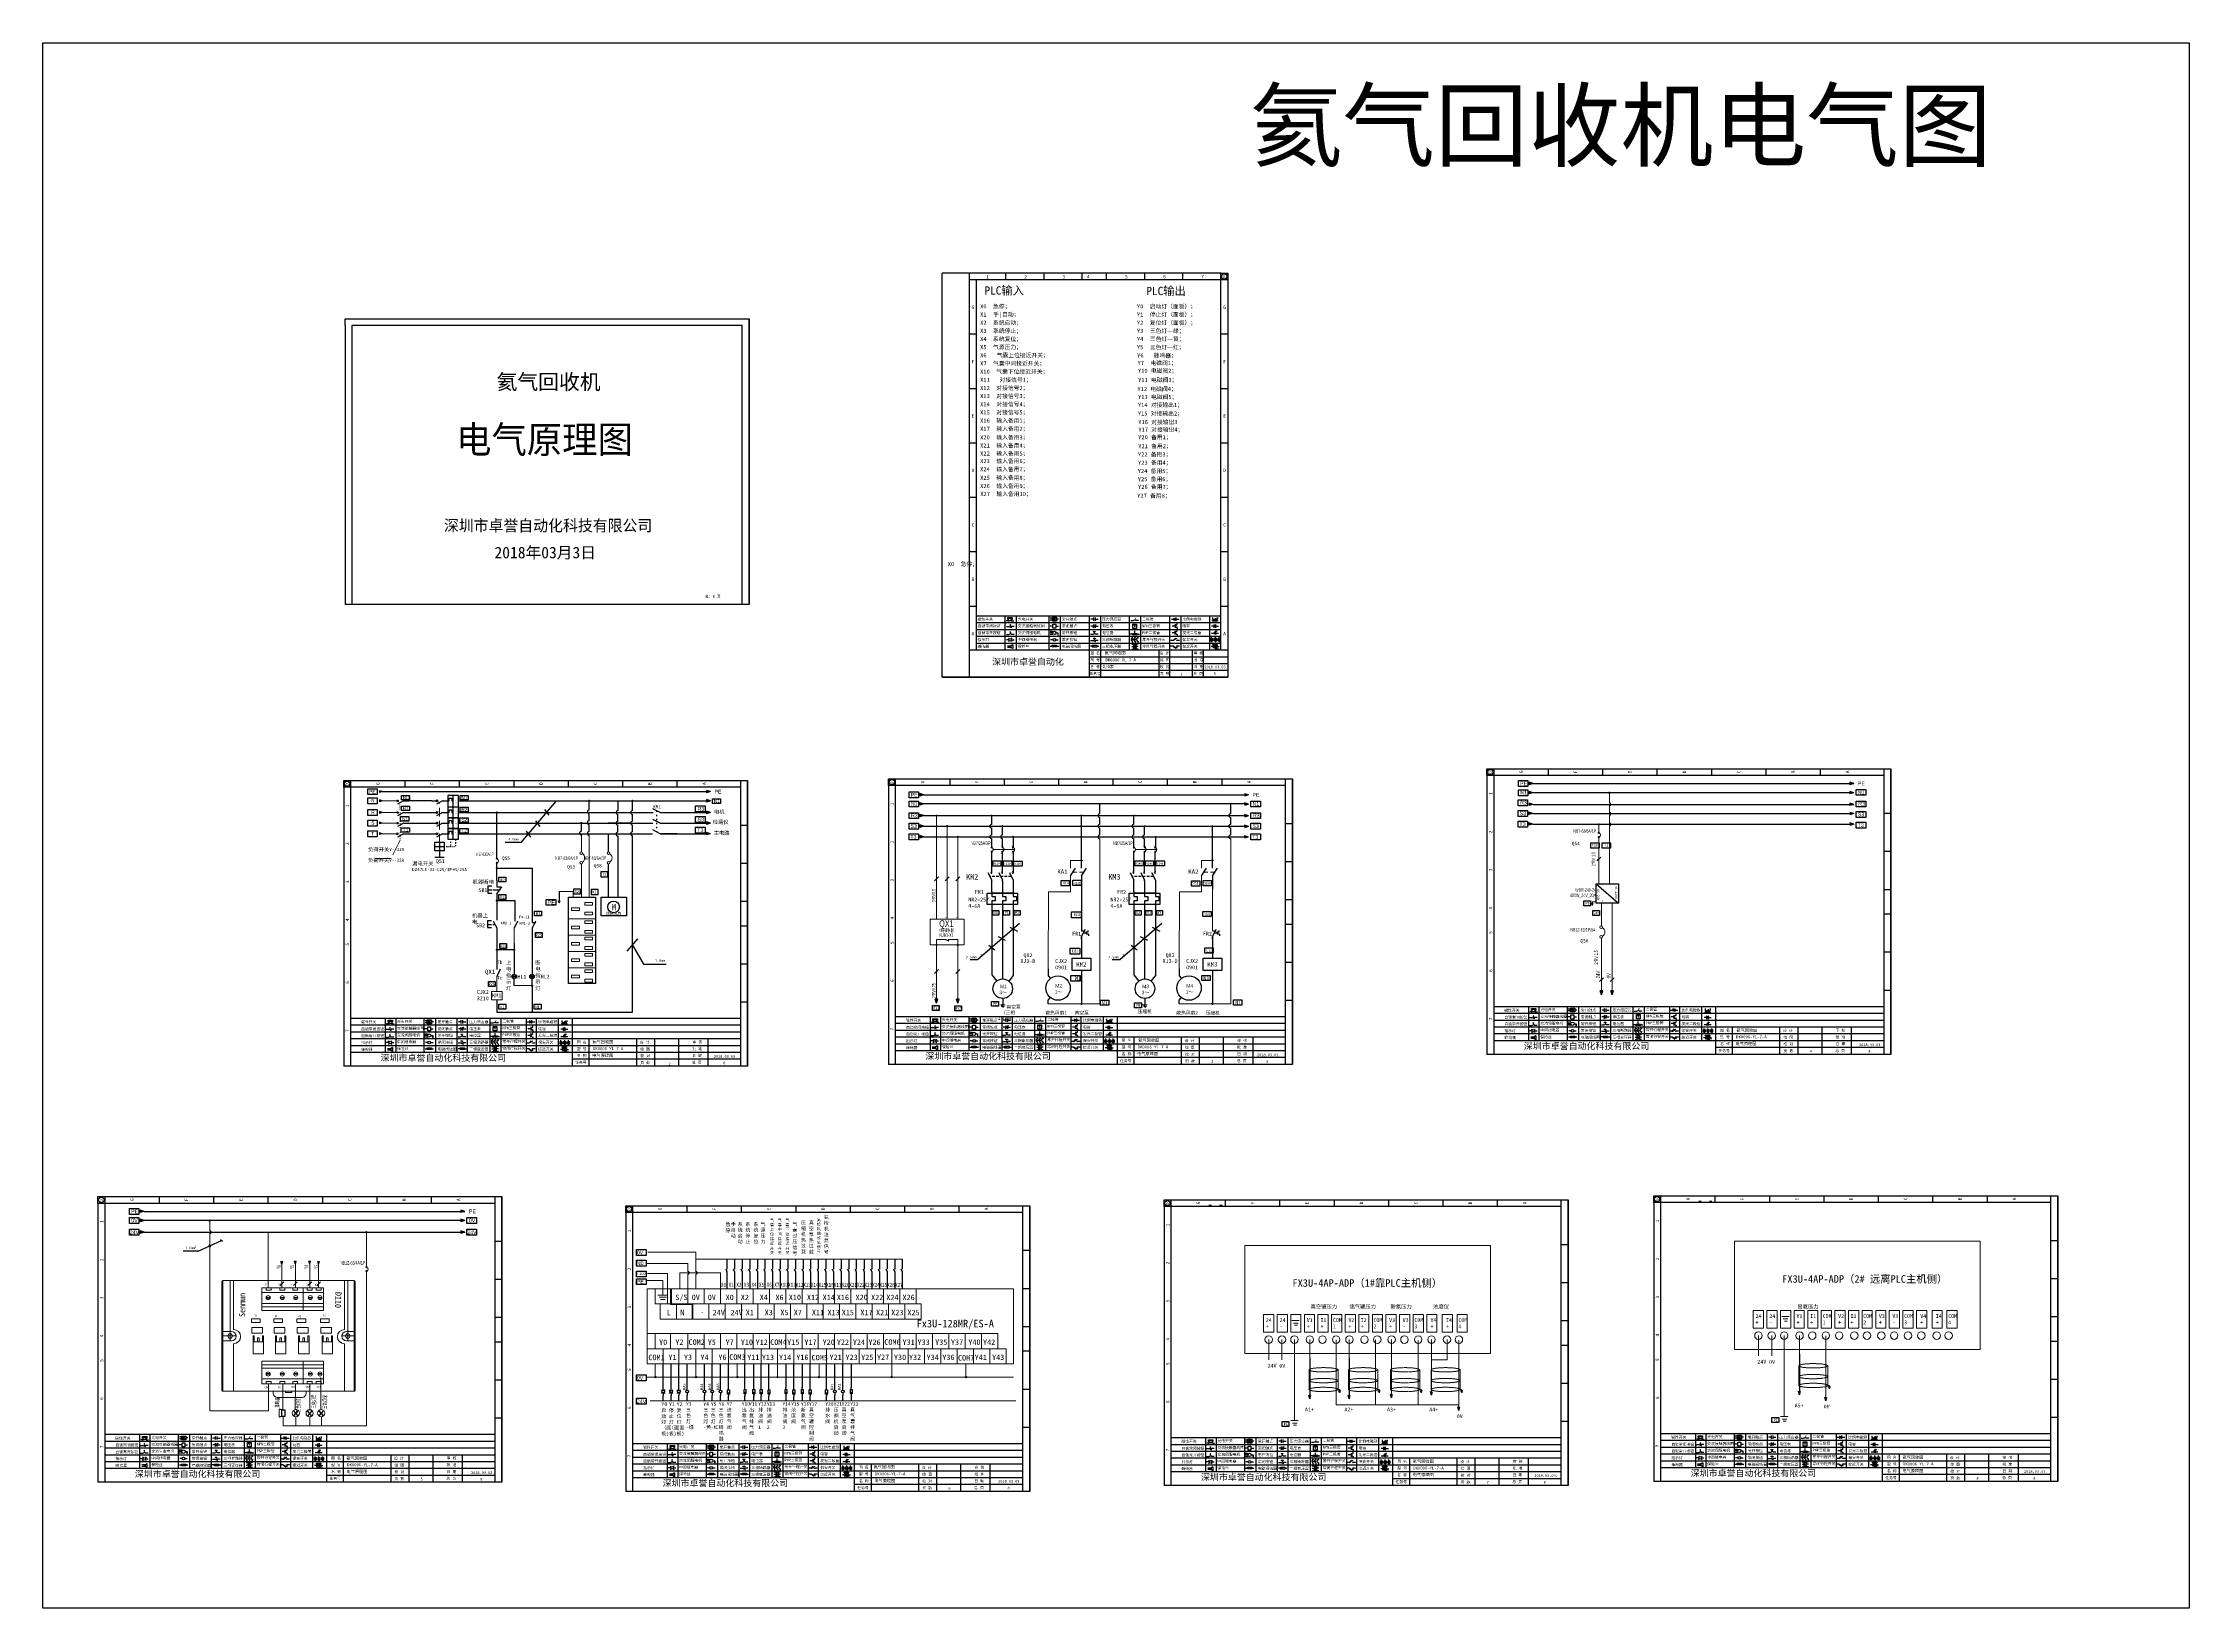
# Model space of a CAD drawing. Extents: x -21176 to 41123, y 80777 to 162275.
# Drawn here: x 38336 to 39914, y 81014 to 82164 of the extents above; entities that cross this region are included whole.
import ezdxf
from ezdxf.enums import TextEntityAlignment as Align

# ---------------------------------------------------------------- set-up
doc = ezdxf.new("R2010")
doc.units = 0
doc.header["$MEASUREMENT"] = 0
for name, pattern in [('2', [15, 1, -2, 1, -2, 1, -2, 1, -2, 1, -2]), ('9', [7.5, 0.5, -1, 0.5, -1, 0.5, -1, 0.5, -1, 0.5, -1]), ('ACAD_ISO03W100', [30, 12, -18]), ('ACANSTGL', [0.11811, 0.07874, -0.03937]), ('ACISOWELD', [3, 2, -1]), ('DASHED', [0.75, 0.5, -0.25]), ('DASHED2', [9.525, 6.35, -3.175])]:
    doc.linetypes.add(name, pattern=pattern)
doc.layers.add('1', color=3, linetype='Continuous', lineweight=20)
doc.layers.add('Dimension', color=3, linetype='Continuous', lineweight=13)
for name, color, linetype in [('AE_BOR', 1, 'Continuous'), ('MISC', 2, 'Continuous'), ('SYMS', 7, 'Continuous'), ('主图', 7, 'Continuous'), ('电气图内容', 7, 'Continuous'), ('细实线层', 7, 'Continuous')]:
    doc.layers.add(name, color=color, linetype=linetype)
doc.styles.add('Standard_0.8', font='', dxfattribs={"width": 0.8})
doc.styles.add('WD_IEC', font='ISOCP2.shx', dxfattribs={"width": 0.9, "height": 4, "bigfont": 'gbcbig.shx'})
doc.styles.add('宋体', font='', dxfattribs={"width": 0.75})
doc.styles.add('工程字', font='')
doc.styles.add('样式 0', font='')
doc.styles.add('样式 2', font='')
doc.styles.add('样式 8', font='arial.ttf')
doc.styles.add('汉字', font='')
doc.styles.get('Standard_0.8').set_extended_font_data('SimSun')
doc.styles.get('宋体').set_extended_font_data('SimSun')
doc.styles.get('工程字').set_extended_font_data('SimSun')
doc.styles.get('样式 0').set_extended_font_data('KaiTi_GB2312')
doc.styles.get('样式 2').set_extended_font_data('NSimSun')
doc.styles.get('汉字').set_extended_font_data('新宋体')

# ---------------------------------------------------------------- blocks, each defined once
blk = doc.blocks.new('磁性开关')
at = {"linetype": 'ByBlock'}
h = blk.add_hatch(dxfattribs=at)
h.set_pattern_fill('ANSI31', color=256, scale=0.1, style=0)
h.set_pattern_definition([(45, (0, 0), (-0.224506403, 0.224506403), [])])
h.paths.add_polyline_path([(-1910.9, -776.7), (-1910.9, -775.3), (-1907.7, -775.3), (-1907.7, -776.7), (-1908.3, -776.7), (-1908.3, -775.8), (-1910.3, -775.8), (-1910.3, -776.7)])
for p, q in [((-1910.9, -777.8), (-1912.1, -777.8)), ((-1910.9, -776.7), (-1910.9, -775.3)), ((-1910.9, -775.3), (-1907.7, -775.3)), ((-1910.9, -776.7), (-1910.3, -776.7)), ((-1910.9, -777.4), (-1907.7, -777.4)), ((-1910.3, -776.7), (-1910.3, -775.8)), ((-1910.3, -775.8), (-1908.3, -775.8)), ((-1908.3, -776.7), (-1908.3, -775.8)), ((-1908.3, -776.7), (-1907.7, -776.7)), ((-1907.7, -775.3), (-1907.7, -776.7)), ((-1907.7, -777.8), (-1906.5, -777.8))]:
    blk.add_line(p, q, dxfattribs=at)
for centre in [(-1910.7, -777.8), (-1907.9, -777.8)]:
    blk.add_circle(centre, 0.225, dxfattribs=at)
blk = doc.blocks.new('*U95')
at = {"linetype": 'ByBlock'}
for p, q in [((-1911.9, -782.1), (-1910.1, -782.1)), ((-1910.1, -782.1), (-1908.2, -782.9)), ((-1909.2, -780.5), (-1909.2, -780.7)), ((-1909.2, -780.5), (-1908.9, -780.8)), ((-1909.2, -780.8), (-1909.2, -781.1)), ((-1909.2, -781.2), (-1909.2, -781.4)), ((-1909.2, -781.6), (-1909.2, -781.8)), ((-1909.2, -782), (-1909.2, -782.2)), ((-1909.2, -782.4), (-1909.2, -782.4)), ((-1908.5, -783.1), (-1908.5, -782.1)), ((-1906.3, -782.1), (-1908.5, -782.1))]:
    blk.add_line(p, q, dxfattribs=at)
blk = doc.blocks.new('*U96')
at = {"linetype": 'ByBlock'}
for p, q in [((-1911.9, -792.9), (-1910.1, -792.9)), ((-1910.1, -792.9), (-1908.2, -792.1)), ((-1908.9, -791.2), (-1909.2, -790.7)), ((-1909.2, -790.7), (-1909.2, -790.9)), ((-1909.2, -791.1), (-1909.2, -791.3)), ((-1909.2, -791.5), (-1909.2, -791.7)), ((-1909.2, -791.9), (-1909.2, -792.1)), ((-1909.2, -792.3), (-1909.2, -792.5)), ((-1906.3, -792.9), (-1908.5, -792.9))]:
    blk.add_line(p, q, dxfattribs=at)
blk = doc.blocks.new('蜂鸣器')
at = {"linetype": 'ByBlock'}
for p, q in [((-1908.8, -796.5), (-1911, -796.5)), ((-1908.8, -797.5), (-1911, -797.5)), ((-1908.3, -796.3), (-1908.8, -796.3)), ((-1908.8, -797.7), (-1908.8, -796.3)), ((-1908.3, -797.7), (-1908.8, -797.7)), ((-1907.2, -795.5), (-1908.3, -796.3)), ((-1908.3, -797.7), (-1908.3, -796.3)), ((-1907.2, -798.4), (-1908.3, -797.7)), ((-1907.2, -795.5), (-1907.2, -798.4))]:
    blk.add_line(p, q, dxfattribs=at)
blk = doc.blocks.new('指示灯')
at = {"linetype": 'ByBlock'}
for p, q in [((-1854.2, -776.9), (-1856.1, -776.9)), ((-1854.6, -775.6), (-1854, -776.2)), ((-1854.6, -778.2), (-1854, -777.6)), ((-1851.9, -775.6), (-1852.5, -776.2)), ((-1851.9, -778.2), (-1852.5, -777.6)), ((-1852.3, -776.9), (-1850.5, -776.9))]:
    blk.add_line(p, q, dxfattribs=at)
blk.add_circle((-1853.3, -776.9), 0.992, dxfattribs=at)
blk = doc.blocks.new('光电开关')
at = {"linetype": 'ByBlock'}
h = blk.add_hatch(dxfattribs=at)
h.set_pattern_fill('ANSI31', color=256, scale=0.01, style=0)
h.set_pattern_definition([(45, (0.172267, 0), (-0.0224506403, 0.0224506403), [])])
h.paths.add_polyline_path([(-1882.4, -776.3), (-1882.5, -775.9), (-1882.7, -776.1)])
h.paths.add_polyline_path([(-1882.9, -776.2), (-1882.4, -776.3), (-1882.7, -776.1)])
h.paths.add_polyline_path([(-1883.1, -776.9), (-1883.1, -776.5), (-1883.3, -776.6)])
h.paths.add_polyline_path([(-1883.5, -776.8), (-1883.1, -776.9), (-1883.3, -776.6)])
for p, q in [((-1884, -776), (-1885.6, -776)), ((-1884, -777.4), (-1885.6, -777.4)), ((-1880.9, -775.3), (-1884, -778.1)), ((-1883.8, -776.1), (-1883.1, -776.9)), ((-1883.1, -776.5), (-1883.5, -776.8)), ((-1883.1, -776.9), (-1883.5, -776.8)), ((-1883.1, -775.6), (-1882.4, -776.3)), ((-1883.1, -776.9), (-1883.1, -776.5)), ((-1882.5, -775.9), (-1882.9, -776.2)), ((-1882.4, -776.3), (-1882.9, -776.2)), ((-1882.8, -777.5), (-1882.2, -777.5)), ((-1882.4, -776.3), (-1882.5, -775.9)), ((-1882.2, -777.5), (-1882.2, -777.1)), ((-1882.2, -777.1), (-1881.8, -777.1)), ((-1881.8, -777.5), (-1881.8, -777.1)), ((-1881.2, -777.5), (-1881.8, -777.5)), ((-1879.4, -776.7), (-1880.9, -776.7))]:
    blk.add_line(p, q, dxfattribs=at)
blk.add_lwpolyline([(-1884, -775.3), (-1880.9, -775.3), (-1880.9, -778.1), (-1884, -778.1)], close=True, dxfattribs=at)
blk = doc.blocks.new('交流接触器线圈')
at = {"linetype": 'ByBlock'}
for p, q in [((-1880.8, -781.8), (-1882.9, -781.8)), ((-1878.7, -781.8), (-1876.7, -781.8))]:
    blk.add_line(p, q, dxfattribs=at)
blk.add_lwpolyline([(-1880.8, -780.3), (-1878.7, -780.3), (-1878.7, -783.3), (-1880.8, -783.3)], close=True, dxfattribs=at)
blk = doc.blocks.new('交流伺服电机')
at = {"linetype": 'ByBlock'}
for p, q in [((-1881, -785.7), (-1882.9, -785.7)), ((-1881, -786.8), (-1882.9, -786.8)), ((-1881, -787.9), (-1882.9, -787.9)), ((-1881, -785.7), (-1880.7, -786)), ((-1881, -787.9), (-1880.7, -787.7)), ((-1878.5, -786.8), (-1877.1, -786.8)), ((-1877.5, -787.7), (-1876.6, -787.7)), ((-1877.4, -788), (-1876.7, -788)), ((-1877.2, -788.3), (-1876.9, -788.3)), ((-1877.1, -786.8), (-1877.1, -787.7))]:
    blk.add_line(p, q, dxfattribs=at)
blk.add_circle((-1879.7, -786.8), 1.24, dxfattribs=at)
blk = doc.blocks.new('中间继电器')
at = {"linetype": 'ByBlock'}
for p, q in [((-1880.7, -791.9), (-1882.5, -791.9)), ((-1878.7, -791.9), (-1876.9, -791.9))]:
    blk.add_line(p, q, dxfattribs=at)
blk.add_circle((-1879.7, -791.9), 0.992, dxfattribs=at)
blk = doc.blocks.new('保险丝')
at = {"linetype": 'ByBlock'}
blk.add_line((-1882.7, -796.5), (-1876.5, -796.5), dxfattribs=at)
blk.add_lwpolyline([(-1881.2, -795.9), (-1878.1, -795.9), (-1878.1, -797.1), (-1881.2, -797.1)], close=True, dxfattribs=at)
blk = doc.blocks.new('常开按钮')
at = {"linetype": 'ByBlock'}
for p, q in [((-1911.9, -787.7), (-1910.1, -787.7)), ((-1910.1, -787.7), (-1908.2, -786.9)), ((-1909.9, -785.7), (-1908.6, -785.7)), ((-1909.9, -785.7), (-1909.9, -786.1)), ((-1909.2, -785.7), (-1909.2, -785.9)), ((-1909.2, -786.1), (-1909.2, -786.3)), ((-1909.2, -786.4), (-1909.2, -786.7)), ((-1909.2, -786.8), (-1909.2, -787.1)), ((-1909.2, -787.2), (-1909.2, -787.4)), ((-1908.6, -785.7), (-1908.6, -786.1)), ((-1906.3, -787.7), (-1908.5, -787.7))]:
    blk.add_line(p, q, dxfattribs=at)
blk = doc.blocks.new('常开触点')
at = {"linetype": 'ByBlock'}
for p, q in [((-1853.8, -781.8), (-1855.9, -781.8)), ((-1853.8, -783), (-1853.8, -780.6)), ((-1852.6, -783), (-1852.6, -780.6)), ((-1852.6, -781.8), (-1850.5, -781.8))]:
    blk.add_line(p, q, dxfattribs=at)
blk = doc.blocks.new('常闭触点')
at = {"linetype": 'ByBlock'}
for p, q in [((-1853.8, -786.8), (-1855.9, -786.8)), ((-1852, -785.7), (-1854.4, -788.1)), ((-1853.8, -788), (-1853.8, -785.6)), ((-1852.6, -788), (-1852.6, -785.6)), ((-1852.6, -786.8), (-1850.5, -786.8))]:
    blk.add_line(p, q, dxfattribs=at)
blk = doc.blocks.new('常闭按钮')
at = {"linetype": 'ByBlock'}
for p, q in [((-1856.1, -792.3), (-1854.3, -792.3)), ((-1854.3, -792.3), (-1852.4, -793.1)), ((-1854.1, -790.8), (-1852.8, -790.8)), ((-1854.1, -790.8), (-1854.1, -791.2)), ((-1853.4, -790.8), (-1853.4, -791)), ((-1853.4, -791.2), (-1853.4, -791.4)), ((-1853.4, -791.6), (-1853.4, -791.8)), ((-1853.4, -792), (-1853.4, -792.2)), ((-1853.4, -792.4), (-1853.4, -792.5)), ((-1852.8, -790.8), (-1852.8, -791.2)), ((-1850.5, -792.3), (-1852.7, -792.3)), ((-1852.7, -792.3), (-1852.7, -793.4))]:
    blk.add_line(p, q, dxfattribs=at)
blk = doc.blocks.new('电磁阀线圈')
at = {"linetype": 'ByBlock'}
for p, q in [((-1854.6, -796.5), (-1856.2, -796.5)), ((-1854.6, -795.9), (-1853.7, -797.2)), ((-1853.7, -795.9), (-1854.6, -797.2)), ((-1853.7, -795.9), (-1853.7, -797.2)), ((-1851.5, -796.5), (-1850, -796.5))]:
    blk.add_line(p, q, dxfattribs=at)
blk.add_lwpolyline([(-1854.6, -795.9), (-1851.5, -795.9), (-1851.5, -797.2), (-1854.6, -797.2)], close=True, dxfattribs=at)
blk = doc.blocks.new('电压表')
at = {"linetype": 'ByBlock'}
for p, q in [((-1814.8, -780.7), (-1814.9, -781.1)), ((-1814.6, -781), (-1814.9, -781.1)), ((-1814.8, -780.7), (-1814.5, -782.3)), ((-1814.8, -780.7), (-1814.6, -781))]:
    blk.add_line(p, q, dxfattribs=at)
blk.add_lwpolyline([(-1815.8, -780.3), (-1813.1, -780.3), (-1813.1, -783.5), (-1815.8, -783.5)], close=True, dxfattribs=at)
blk.add_arc((-1814.5, -782.3), 1.56, 46.8313, 133.1687, dxfattribs=at)
at = {"linetype": 'ByBlock', "insert": (-1814.7, -782.4), "char_height": 0.75, "width": 0.677, "attachment_point": 1}
blk.add_mtext('V', dxfattribs=at)
blk = doc.blocks.new('电位器')
at = {"linetype": 'ByBlock'}
for p, q in [((-1816.2, -787.8), (-1817.8, -787.8)), ((-1814.4, -787.3), (-1814.6, -787)), ((-1814.6, -787), (-1814.3, -787)), ((-1814.4, -787.3), (-1814.4, -785.4)), ((-1814.4, -787.3), (-1814.3, -787)), ((-1812.7, -787.8), (-1811.1, -787.8))]:
    blk.add_line(p, q, dxfattribs=at)
blk.add_lwpolyline([(-1816.2, -787.3), (-1812.7, -787.3), (-1812.7, -788.2), (-1816.2, -788.2)], close=True, dxfattribs=at)
blk = doc.blocks.new('三相断路器')
at = {"linetype": 'ByBlock'}
for p, q in [((-1817.1, -791.7), (-1816.7, -791.7)), ((-1816.4, -791.7), (-1816, -791.7)), ((-1816.2, -790.3), (-1816.2, -789.7)), ((-1816.2, -793.2), (-1816.2, -793.8)), ((-1815.8, -791.7), (-1815.3, -791.7)), ((-1815.1, -791.7), (-1814.7, -791.7)), ((-1814.4, -791.7), (-1814, -791.7)), ((-1814.2, -790.3), (-1814.2, -789.7)), ((-1814.2, -793.2), (-1814.2, -793.8)), ((-1813.7, -791.7), (-1813.3, -791.7)), ((-1812.2, -790.3), (-1812.2, -789.7)), ((-1812.2, -793.2), (-1812.2, -793.8))]:
    blk.add_line(p, q, dxfattribs=at)
for centre in [(-1816.2, -790.5), (-1816.2, -793), (-1814.2, -790.5), (-1814.2, -793), (-1812.2, -790.5), (-1812.2, -793)]:
    blk.add_circle(centre, 0.219, dxfattribs=at)
for centre in [(-1815.8, -791.7), (-1813.8, -791.7), (-1811.8, -791.7)]:
    blk.add_arc(centre, 1.32, 115.5791, 244.4209, dxfattribs=at)
blk = doc.blocks.new('三相变压器')
at = {"linetype": 'ByBlock'}
for p, q in [((-1816.7, -795), (-1815.4, -795)), ((-1816.7, -796.9), (-1815.4, -796.9)), ((-1816.7, -798.7), (-1815.4, -798.7)), ((-1815.4, -795), (-1815.4, -795.2)), ((-1815.4, -798.7), (-1815.4, -798.5)), ((-1814.3, -798.7), (-1814.3, -795)), ((-1812, -795), (-1813.3, -795)), ((-1813.3, -795), (-1813.3, -795.2)), ((-1812, -796.9), (-1813.3, -796.9)), ((-1813.3, -798.7), (-1813.3, -798.5)), ((-1812, -798.7), (-1813.3, -798.7))]:
    blk.add_line(p, q, dxfattribs=at)
for centre, start, end in [((-1815.4, -795.5), 270, 90), ((-1815.4, -796.1), 270, 90), ((-1815.4, -796.6), 270, 90), ((-1815.4, -797.1), 270, 90), ((-1815.4, -797.7), 270, 90), ((-1815.4, -798.2), 270, 90), ((-1813.3, -795.5), 90, 270), ((-1813.3, -796.1), 90, 270), ((-1813.3, -796.6), 90, 270), ((-1813.3, -797.1), 90, 270), ((-1813.3, -797.7), 90, 270), ((-1813.3, -798.2), 90, 270)]:
    blk.add_arc(centre, 0.271, start, end, dxfattribs=at)
blk = doc.blocks.new('压力感应器')
at = {"linetype": 'ByBlock'}
for p, q in [((-1817.4, -777.7), (-1815.6, -777.7)), ((-1815.6, -777.7), (-1813.7, -776.9)), ((-1811.8, -777.7), (-1814, -777.7))]:
    blk.add_line(p, q, dxfattribs=at)
at = {"linetype": 'ByBlock', "insert": (-1814.6, -775.5), "char_height": 1.68, "width": 1.224, "attachment_point": 1}
blk.add_mtext('{\\fNSimSun|b0|i0|c134|p49;P}', dxfattribs=at)
blk = doc.blocks.new('二极管')
at = {"linetype": 'ByBlock'}
for p, q in [((-1787.5, -776.8), (-1781.9, -776.8)), ((-1784, -776.8), (-1785.7, -775.9)), ((-1785.7, -775.9), (-1785.7, -777.6)), ((-1784, -776.8), (-1785.7, -777.6)), ((-1784, -778), (-1784, -775.6))]:
    blk.add_line(p, q, dxfattribs=at)
blk = doc.blocks.new('NPN三极管')
at = {"linetype": 'ByBlock'}
for p, q in [((-1785.7, -782), (-1787.8, -782)), ((-1785.7, -780.6), (-1785.7, -783.3)), ((-1785.7, -781.8), (-1784.1, -780.7)), ((-1785.7, -782.1), (-1784.1, -783.3)), ((-1784.4, -782.7), (-1784.7, -783.2)), ((-1784.1, -783.3), (-1784.7, -783.2)), ((-1784.1, -783.3), (-1784.4, -782.7)), ((-1784.1, -780.7), (-1784.1, -780)), ((-1784.1, -783.3), (-1784.1, -784))]:
    blk.add_line(p, q, dxfattribs=at)
blk = doc.blocks.new('PNP三极管')
at = {"linetype": 'ByBlock'}
for p, q in [((-1784.9, -786.7), (-1787, -786.7)), ((-1784.9, -785.4), (-1784.9, -788.1)), ((-1784.9, -786.6), (-1783.3, -785.4)), ((-1784.9, -786.9), (-1783.3, -788)), ((-1784.9, -786.9), (-1784.3, -787)), ((-1784.9, -786.9), (-1784.6, -787.4)), ((-1784.3, -787), (-1784.6, -787.4)), ((-1783.3, -785.4), (-1783.3, -784.7)), ((-1783.3, -788), (-1783.3, -788.7))]:
    blk.add_line(p, q, dxfattribs=at)
blk = doc.blocks.new('常开行程开关')
at = {"linetype": 'ByBlock'}
for p, q in [((-1786.3, -792.3), (-1788, -792.3)), ((-1785.9, -792.2), (-1784.5, -790.6)), ((-1785.9, -792.2), (-1783.4, -790.7)), ((-1784.5, -790.6), (-1784.2, -791.2)), ((-1781.5, -792.3), (-1783.2, -792.3))]:
    blk.add_line(p, q, dxfattribs=at)
for centre in [(-1786.1, -792.3), (-1783.4, -792.3)]:
    blk.add_circle(centre, 0.219, dxfattribs=at)
blk = doc.blocks.new('常闭行程开关')
at = {"linetype": 'ByBlock'}
for p, q in [((-1786.3, -796.6), (-1788.1, -796.6)), ((-1785.9, -796.7), (-1783.2, -797.7)), ((-1785.9, -796.7), (-1784.3, -798)), ((-1784.3, -798), (-1784.1, -797.4)), ((-1783.5, -796.8), (-1783.5, -797.8)), ((-1781.5, -796.6), (-1783.3, -796.6))]:
    blk.add_line(p, q, dxfattribs=at)
for centre in [(-1786.1, -796.6), (-1783.5, -796.6)]:
    blk.add_circle(centre, 0.219, dxfattribs=at)
blk = doc.blocks.new('电容')
at = {"linetype": 'ByBlock'}
for p, q in [((-1756.1, -781.8), (-1758.1, -781.8)), ((-1756.1, -783), (-1756.1, -780.6)), ((-1754.9, -780.8), (-1756.1, -781.5)), ((-1754.9, -781.4), (-1756.1, -782.2)), ((-1754.9, -782), (-1756.1, -782.7)), ((-1754.9, -783), (-1754.9, -780.6)), ((-1754.9, -781.8), (-1752.8, -781.8))]:
    blk.add_line(p, q, dxfattribs=at)
blk = doc.blocks.new('发光二极管')
at = {"linetype": 'ByBlock'}
for p, q in [((-1758, -786.8), (-1752.9, -786.8)), ((-1754.8, -786.8), (-1756, -786.2)), ((-1756, -786.2), (-1756, -787.4)), ((-1754.8, -786.8), (-1756, -787.4)), ((-1755.8, -785.9), (-1754.9, -785.1)), ((-1754.9, -785.1), (-1755.2, -785.2)), ((-1755.2, -785.2), (-1755, -785.4)), ((-1755.1, -785.9), (-1754.2, -785.1)), ((-1754.9, -785.1), (-1755, -785.4)), ((-1754.8, -787.6), (-1754.8, -785.9)), ((-1754.2, -785.1), (-1754.5, -785.2)), ((-1754.5, -785.2), (-1754.3, -785.4)), ((-1754.2, -785.1), (-1754.3, -785.4))]:
    blk.add_line(p, q, dxfattribs=at)
blk = doc.blocks.new('比例电磁阀')
at = {"linetype": 'ByBlock'}
for p, q in [((-1757.3, -775.4), (-1757.3, -776.7)), ((-1757.3, -776.7), (-1757.1, -776.7)), ((-1753.6, -777.7), (-1757.3, -777.7)), ((-1757.3, -778.1), (-1757.3, -777.7)), ((-1753.6, -778.1), (-1757.3, -778.1)), ((-1754.5, -776), (-1756.3, -777.4)), ((-1756.3, -777.4), (-1756.2, -777.3)), ((-1756.3, -777.4), (-1756.1, -777.4)), ((-1756.1, -777.4), (-1756.2, -777.3)), ((-1753.6, -776.7), (-1753.8, -776.7)), ((-1753.6, -775.4), (-1753.6, -776.7)), ((-1753.6, -777.7), (-1753.6, -778.1))]:
    blk.add_line(p, q, dxfattribs=at)
for centre in [(-1756.8, -776.7), (-1756.2, -776.7), (-1755.7, -776.7), (-1755.2, -776.7), (-1754.6, -776.7), (-1754.1, -776.7)]:
    blk.add_arc(centre, 0.271, 180, 0, dxfattribs=at)
blk = doc.blocks.new('保安开关')
at = {"linetype": 'ByBlock'}
for p, q in [((-1757.3, -790.8), (-1758.6, -792.8)), ((-1758, -790.8), (-1758, -790)), ((-1758, -792.8), (-1758, -793.6)), ((-1757.3, -791.8), (-1756.7, -791.8)), ((-1756.4, -791.8), (-1755.9, -791.8)), ((-1754.5, -790.8), (-1755.8, -792.8)), ((-1755.2, -790.8), (-1755.2, -790)), ((-1755.2, -792.8), (-1755.2, -793.6)), ((-1754.5, -791.8), (-1754.1, -791.8)), ((-1753.7, -791.8), (-1753.1, -791.8)), ((-1751.8, -790.8), (-1753, -792.8)), ((-1752.4, -790.8), (-1752.4, -790)), ((-1752.4, -792.8), (-1752.4, -793.6))]:
    blk.add_line(p, q, dxfattribs=at)
for points in [[(-1758.6, -790.8), (-1757.3, -790.8), (-1757.3, -792.8), (-1758.6, -792.8)], [(-1755.8, -790.8), (-1754.5, -790.8), (-1754.5, -792.8), (-1755.8, -792.8)], [(-1753, -790.8), (-1751.8, -790.8), (-1751.8, -792.8), (-1753, -792.8)]]:
    blk.add_lwpolyline(points, close=True, dxfattribs=at)
blk = doc.blocks.new('接近开关')
at = {"linetype": 'ByBlock'}
h = blk.add_hatch(dxfattribs=at)
h.set_pattern_fill('ANSI31', color=256, scale=0.01, style=0)
h.set_pattern_definition([(45, (-89.131516, -30.795668), (-0.0224506403, 0.0224506403), [])])
h.paths.add_polyline_path([(-1517, -1123.3), (-1517, -1122.8), (-1513.8, -1122.8), (-1513.8, -1123.3)])
for p, q in [((-1517.2, -1124.7), (-1518.4, -1124.7)), ((-1517, -1123.3), (-1517, -1122.8)), ((-1517, -1122.8), (-1513.8, -1122.8)), ((-1517, -1123.3), (-1513.8, -1123.3)), ((-1517, -1123.9), (-1513.8, -1123.9)), ((-1517, -1123.9), (-1517, -1125.5)), ((-1517, -1125.5), (-1513.8, -1125.5)), ((-1515.9, -1124.7), (-1516.4, -1124.7)), ((-1515.1, -1124.3), (-1515.9, -1124.7)), ((-1515.1, -1125.1), (-1515.9, -1124.7)), ((-1515.4, -1125.7), (-1515.4, -1126.4)), ((-1515.4, -1126.4), (-1512.4, -1126.4)), ((-1515.3, -1124.5), (-1515.2, -1124.5)), ((-1515.3, -1124.5), (-1515.3, -1124.6)), ((-1515.3, -1124.9), (-1515.2, -1124.9)), ((-1515.1, -1124.3), (-1515.1, -1125.1)), ((-1515.1, -1124.5), (-1514.6, -1124.5)), ((-1515.1, -1124.9), (-1514.6, -1124.9)), ((-1513.8, -1122.8), (-1513.8, -1123.3)), ((-1513.8, -1123.9), (-1513.8, -1125.5)), ((-1513.5, -1124.7), (-1512.4, -1124.7))]:
    blk.add_line(p, q, dxfattribs=at)
for centre in [(-1517, -1124.7), (-1515.4, -1125.5), (-1513.8, -1124.7)]:
    blk.add_circle(centre, 0.225, dxfattribs=at)
blk = doc.blocks.new('VCB11THI')
for p, q in [((0, -2.5), (-3.1, 3.1)), ((-0.9, 3.4), (0.9, 1.6)), ((-0.9, 1.6), (0.9, 3.4)), ((0, 7.5), (0, 2.5)), ((-5, -12.5), (5, -12.5)), ((0, -2.5), (0, -8.8)), ((0, -8.8), (2.5, -8.8)), ((0, -11.2), (0, -12.5)), ((2.5, -11.2), (0, -11.2)), ((0, -17.5), (0, -22.5)), ((2.5, -8.8), (2.5, -11.2))]:
    blk.add_line(p, q)
blk.add_lwpolyline([(-5, -7.5), (-5, -17.5), (5, -17.5), (5, -7.5)], close=True)
at = {"style": 'WD_IEC'}
for tag, p in [('TAG1', (-8, -1.7)), ('INST', (-8, 5.3)), ('LOC', (-8, 1.8)), ('RATING1', (-8, -6.3)), ('DESC3', (-8, -21.3)), ('DESC2', (-8, -17.8)), ('DESC1', (-8, -14.3))]:
    blk.add_attdef(tag, text='', height=2.5, dxfattribs=at).set_placement(p, align=Align.RIGHT)
blk.add_attdef('TERM01', text='', height=2, rotation=90, dxfattribs=at).set_placement((-1, 7.5), align=Align.RIGHT)
at = {"style": 'WD_IEC', "flags": 1}
for tag, p, height in [('X4LINK', (-2, 0), 0.32), ('X1LINK', (-0.5, 0), 0.32), ('X2TERM01', (0, 7.5), 0.32), ('MFG', (2.8, 6.5), 1.5), ('CAT', (2.8, 4), 1.5), ('CONTACT', (-5, -7.5), 1), ('COMMON', (-3.8, -8.8), 1), ('ASSYCODE', (1, -19), 1), ('FAMILY', (1, -20.5), 1), ('X8TERM02', (0, -22.5), 0.32), ('CATDESC', (1, -22), 1)]:
    blk.add_attdef(tag, p, '', height=height, dxfattribs=at)
at = {"lineweight": 15, "style": 'WD_IEC'}
blk.add_attdef('XREF', text='', height=2.5, dxfattribs=at).set_placement((-8, -10.3), align=Align.RIGHT)
at = {"style": 'WD_IEC'}
blk.add_attdef('TERM02', (-1, -22.5), '', height=2, rotation=90, dxfattribs=at)
at = {"linetype": 'Continuous', "style": 'WD_IEC'}
blk.add_attdef('T', text='', height=2.5, dxfattribs=at).set_placement((0, -15), align=Align.MIDDLE_CENTER)
blk = doc.blocks.new('VCB21THI')
for p, q in [((0, -2.5), (-3.1, 3.1)), ((-0.9, 3.4), (0.9, 1.6)), ((-0.9, 1.6), (0.9, 3.4)), ((0, 7.5), (0, 2.5)), ((-5, -12.5), (5, -12.5)), ((0, -2.5), (0, -8.8)), ((0, -8.8), (2.5, -8.8)), ((0, -11.2), (0, -12.5)), ((2.5, -11.2), (0, -11.2)), ((0, -17.5), (0, -22.5)), ((2.5, -8.8), (2.5, -11.2))]:
    blk.add_line(p, q)
blk.add_lwpolyline([(-5, -7.5), (-5, -17.5), (5, -17.5), (5, -7.5)], close=True)
at = {"style": 'WD_IEC'}
for tag, p in [('TAG2', (-8, -1.7)), ('INST', (-8, 5.3)), ('LOC', (-8, 1.8)), ('RATING1', (-8, -6.3)), ('DESC3', (-8, -21.3)), ('DESC2', (-8, -17.8)), ('DESC1', (-8, -14.3))]:
    blk.add_attdef(tag, text='', height=2.5, dxfattribs=at).set_placement(p, align=Align.RIGHT)
blk.add_attdef('TERM01', text='', height=2, rotation=90, dxfattribs=at).set_placement((-1, 7.5), align=Align.RIGHT)
at = {"style": 'WD_IEC', "flags": 1}
for tag, p, height in [('X4LINK', (-2, 0), 0.32), ('X1LINK', (-0.5, 0), 0.32), ('X2TERM01', (0, 7.5), 0.32), ('CONTACT', (-5, -7.5), 1), ('COMMON', (-3.8, -8.8), 1), ('FAMILY', (1, -20.5), 1), ('X8TERM02', (0, -22.5), 0.32)]:
    blk.add_attdef(tag, p, '', height=height, dxfattribs=at)
at = {"lineweight": 15, "style": 'WD_IEC'}
blk.add_attdef('XREF', text='', height=2.5, dxfattribs=at).set_placement((-8, -10.3), align=Align.RIGHT)
at = {"style": 'WD_IEC'}
blk.add_attdef('TERM02', (-1, -22.5), '', height=2, rotation=90, dxfattribs=at)
at = {"linetype": 'Continuous', "style": 'WD_IEC'}
blk.add_attdef('T', text='', height=2.5, dxfattribs=at).set_placement((0, -15), align=Align.MIDDLE_CENTER)
blk = doc.blocks.new('WDDOT')
blk.add_hatch(color=256).paths.add_polyline_path([(0.5, 0, 1), (-0.5, 0, 1)])
blk.add_circle((0, 0), 0.5)

msp = doc.modelspace()

# ---------------------------------------------------------------- hatches: boundary and pattern name
for color, points in [(256, [(38583.85, 81607.828), (38585.893, 81607.174), (38583.85, 81606.519)]), (256, [(38738.508, 81607.224, 1), (38737.722, 81607.224, 1)]), (256, [(38770.27, 81607.174, 1), (38769.491, 81607.174, 1)]), (256, [(38824.21, 81608.109), (38827.129, 81607.174), (38824.21, 81606.238)]), (256, [(39429.172, 81614.098), (39432.091, 81613.162), (39429.172, 81612.227)]), (256, [(39664.876, 81614.102), (39667.795, 81613.166), (39664.876, 81612.231)]), (256, [(38583.85, 81599.263), (38585.893, 81598.608), (38583.85, 81597.953)]), (256, [(38583.85, 81591.501), (38585.893, 81590.846), (38583.85, 81590.191)]), (256, [(38670.496, 81598.608, 1), (38669.718, 81598.608, 1)]), (256, [(38732.668, 81590.812, 1), (38731.881, 81590.812, 1)]), (256, [(38824.21, 81599.543), (38827.129, 81598.608), (38824.21, 81597.673)]), (256, [(38824.21, 81591.747), (38827.129, 81590.812), (38824.21, 81589.876)]), (256, [(38981.138, 81605.815), (38984.057, 81604.879), (38981.138, 81603.944)]), (256, [(38981.138, 81597.249), (38984.057, 81596.314), (38981.138, 81595.378)]), (256, [(38993.714, 81596.38, 1), (38992.927, 81596.38, 1)]), (256, [(39034.381, 81596.318, 1), (39033.595, 81596.318, 1)]), (256, [(39100.362, 81596.318, 1), (39099.576, 81596.318, 1)]), (256, [(39113.817, 81604.9, 1), (39113.03, 81604.9, 1)]), (256, [(39138.935, 81596.318, 1), (39138.149, 81596.318, 1)]), (256, [(39210.113, 81604.9, 1), (39209.326, 81604.9, 1)]), (256, [(39219.756, 81605.682), (39222.674, 81604.746), (39219.756, 81603.811)]), (256, [(39219.756, 81597.116), (39222.674, 81596.181), (39219.756, 81595.245)]), (256, [(39428.763, 81598.901), (39431.681, 81597.966), (39428.763, 81597.03)]), (256, [(39428.763, 81591.066), (39431.681, 81590.131), (39428.763, 81589.196)]), (256, [(39429.172, 81605.532), (39432.091, 81604.597), (39429.172, 81603.661)]), (256, [(39664.876, 81605.536), (39667.795, 81604.601), (39664.876, 81603.665)]), (256, [(39664.961, 81598.729), (39667.88, 81597.794), (39664.961, 81596.859)]), (256, [(39664.961, 81590.933), (39667.88, 81589.998), (39664.961, 81589.063)]), (256, [(38583.85, 81583.666), (38585.893, 81583.011), (38583.85, 81582.357)]), (256, [(38824.21, 81583.951), (38827.129, 81583.015), (38824.21, 81582.08)]), (256, [(38981.138, 81589.491), (38984.057, 81588.556), (38981.138, 81587.621)]), (256, [(38981.138, 81581.656), (38984.057, 81580.721), (38981.138, 81579.786)]), (256, [(39001.533, 81588.556, 1), (39000.747, 81588.556, 1)]), (256, [(39009.526, 81580.785, 1), (39008.74, 81580.785, 1)]), (256, [(39042.256, 81588.556, 1), (39041.47, 81588.556, 1)]), (256, [(39050.13, 81580.726, 1), (39049.344, 81580.726, 1)]), (256, [(39146.81, 81588.556, 1), (39146.024, 81588.556, 1)]), (256, [(39154.684, 81580.726, 1), (39153.898, 81580.726, 1)]), (256, [(39219.756, 81589.32), (39222.674, 81588.384), (39219.756, 81587.449)]), (256, [(39219.756, 81581.523), (39222.674, 81580.588), (39219.756, 81579.653)]), (256, [(39100.362, 81563.438, 1), (39099.576, 81563.438, 1)]), (256, [(39196.658, 81563.438, 1), (39195.872, 81563.438, 1)]), (256, [(38670.496, 81557.629, 1), (38669.718, 81557.629, 1)]), (256, [(38670.491, 81533.858, 1), (38669.704, 81533.858, 1)]), (0, [(39482.481, 81531.995, 1), (39482.024, 81531.995, 1)]), (0, [(39490.341, 81531.995, 1), (39489.884, 81531.995, 1)]), (256, [(38670.47, 81497.659, 1), (38669.683, 81497.659, 1)]), (256, [(38683.248, 81497.659, 1), (38682.461, 81497.659, 1)]), (256, [(38696.394, 81471.32, 1), (38695.607, 81471.32, 1)]), (0, [(39481.317, 81467.448), (39482.252, 81464.53), (39483.188, 81467.448)]), (0, [(39489.152, 81467.448), (39490.087, 81464.53), (39491.022, 81467.448)]), (256, [(38696.394, 81451.88, 1), (38695.607, 81451.88, 1)]), (0, [(38992.431, 81461.451), (38993.367, 81458.533), (38994.302, 81461.451)]), (0, [(39008.1, 81461.451), (39009.036, 81458.533), (39009.971, 81461.451)]), (256, [(38407.994, 81299.534), (38410.913, 81298.599), (38407.994, 81297.663)]), (256, [(38407.994, 81290.968), (38410.913, 81290.033), (38407.994, 81289.098)]), (256, [(38643.698, 81299.538), (38646.617, 81298.603), (38643.698, 81297.667)]), (256, [(38643.698, 81290.972), (38646.617, 81290.037), (38643.698, 81289.102)]), (0, [(38512.017, 81266.524), (38511.353, 81268.593), (38512.68, 81268.593)]), (0, [(38521.995, 81266.592), (38521.332, 81268.661), (38522.658, 81268.661)]), (0, [(38532.599, 81266.592), (38531.936, 81268.661), (38533.262, 81268.661)]), (0, [(38539.104, 81266.482), (38538.441, 81268.552), (38539.767, 81268.552)])]:
    msp.add_hatch(color=color).paths.add_polyline_path(points)
h = msp.add_hatch(color=256)
edge = h.paths.add_edge_path()
edge.add_arc((38759.134, 81607.137), 0.393, 0, 360)
at = {"lineweight": -2}
h = msp.add_hatch(color=0, dxfattribs=at)
edge = h.paths.add_edge_path()
edge.add_arc((39488.182, 81613.179), 0.5, 0, 360)
h = msp.add_hatch(color=256)
edge = h.paths.add_edge_path()
edge.add_arc((38752.055, 81583.036), 0.393, 0, 360)
h = msp.add_hatch(color=0, dxfattribs=at)
edge = h.paths.add_edge_path()
edge.add_arc((39480.348, 81590.231), 0.5, 0, 360)
at = {"lineweight": 0}
h = msp.add_hatch(color=256, dxfattribs=at)
h.paths.add_polyline_path([(38682.855, 81478.07), (38681.706, 81479.219, 0.19891237), (38681.23, 81478.07, 0.19891237), (38681.706, 81476.921)])
h.paths.add_polyline_path([(38684.004, 81476.921, 0.19891237), (38684.48, 81478.07, 0.19891237), (38684.004, 81479.219), (38682.855, 81478.07)])
h.paths.add_polyline_path([(38696.001, 81478.06), (38694.852, 81479.209, 0.19891237), (38694.376, 81478.06, 0.19891237), (38694.852, 81476.911)])
h.paths.add_polyline_path([(38697.15, 81476.911, 0.19891237), (38697.626, 81478.06, 0.19891237), (38697.15, 81479.209), (38696.001, 81478.06)])
for points in [[(39100.469, 81458.007, 1), (39099.469, 81458.007, 1)], [(39196.765, 81458.007, 1), (39195.765, 81458.007, 1)], [(38797.921, 81248.414), (38797.921, 81237.298), (38798.493, 81237.298), (38798.493, 81248.414)], [(38797.921, 81236.996), (38797.921, 81237.298), (38814.111, 81237.298), (38814.111, 81226.181), (38813.709, 81226.181), (38813.709, 81236.996)]]:
    msp.add_hatch(color=256, dxfattribs=at).paths.add_polyline_path(points)
at = {"lineweight": -2}
h = msp.add_hatch(color=0, dxfattribs=at)
edge = h.paths.add_edge_path()
edge.add_arc((38459.113, 81298.603), 0.5, 0, 360)
at = {"lineweight": 0}
h = msp.add_hatch(color=0, dxfattribs=at)
edge = h.paths.add_edge_path()
edge.add_arc((38501.966, 81290.031), 0.5, 0, 360)
at = {"lineweight": -2}
h = msp.add_hatch(color=0, dxfattribs=at)
edge = h.paths.add_edge_path()
edge.add_arc((38574.263, 81290.036), 0.5, 0, 360)
at = {"lineweight": 0}
h = msp.add_hatch(color=256, dxfattribs=at)
edge = h.paths.add_edge_path()
edge.add_line((38797.921, 81248.414), (38797.921, 81237.298))
edge = h.paths.add_edge_path()
edge.add_line((38798.493, 81248.414), (38798.493, 81237.298))
h = msp.add_hatch(color=256, dxfattribs=at)
edge = h.paths.add_edge_path()
edge.add_line((38797.921, 81248.414), (38797.921, 81237.298))
edge = h.paths.add_edge_path()
edge.add_line((38798.493, 81248.414), (38798.493, 81237.298))
h = msp.add_hatch(color=256, dxfattribs=at)
edge = h.paths.add_edge_path()
edge.add_line((38797.921, 81248.414), (38797.921, 81237.298))
edge = h.paths.add_edge_path()
edge.add_line((38798.493, 81248.414), (38798.493, 81237.298))
h = msp.add_hatch(color=256, dxfattribs=at)
edge = h.paths.add_edge_path()
edge.add_line((38797.921, 81248.414), (38797.921, 81237.298))
edge = h.paths.add_edge_path()
edge.add_line((38797.921, 81236.996), (38813.709, 81236.996))
edge = h.paths.add_edge_path()
edge.add_line((38814.111, 81237.298), (38797.921, 81237.298))
at = {"lineweight": -2}
h = msp.add_hatch(color=0, dxfattribs=at)
edge = h.paths.add_edge_path()
edge.add_arc((38786.602, 81183.566), 0.5, 0, 360)
h = msp.add_hatch(color=0, dxfattribs=at)
edge = h.paths.add_edge_path()
edge.add_arc((38816.474, 81183.566), 0.5, 0, 360)
h = msp.add_hatch(color=0, dxfattribs=at)
edge = h.paths.add_edge_path()
edge.add_arc((38846.922, 81183.553), 0.5, 0, 360)
h = msp.add_hatch(color=0, dxfattribs=at)
edge = h.paths.add_edge_path()
edge.add_arc((38876.474, 81183.566), 0.5, 0, 360)
h = msp.add_hatch(color=0, dxfattribs=at)
edge = h.paths.add_edge_path()
edge.add_arc((38907.066, 81183.552), 0.5, 0, 360)
h = msp.add_hatch(color=0, dxfattribs=at)
edge = h.paths.add_edge_path()
edge.add_arc((38960.474, 81183.566), 0.5, 0, 360)
h = msp.add_hatch(color=0, dxfattribs=at)
edge = h.paths.add_edge_path()
edge.add_arc((39014.995, 81183.566), 0.5, 0, 360)
at = {"layer": 'MISC'}
for points in [[(38583.85, 81614.593), (38585.893, 81613.938), (38583.85, 81613.284)], [(38824.21, 81614.873), (38827.129, 81613.938), (38824.21, 81613.003)], [(38981.138, 81612.579), (38984.057, 81611.644), (38981.138, 81610.709)], [(39219.756, 81612.446), (39222.674, 81611.511), (39219.756, 81610.576)], [(39429.172, 81620.862), (39432.091, 81619.927), (39429.172, 81618.992)], [(39664.876, 81620.866), (39667.795, 81619.931), (39664.876, 81618.996)], [(38407.994, 81306.298), (38410.913, 81305.363), (38407.994, 81304.428)], [(38643.698, 81306.303), (38646.617, 81305.367), (38643.698, 81304.432)]]:
    msp.add_hatch(color=256, dxfattribs=at).paths.add_polyline_path(points)

# ---------------------------------------------------------------- linework, layer by layer
at = {"linetype": 'ByBlock'}
for p, q in [((39017.462, 81995.173, 550.938), (38997.462, 81995.173, 550.938)), ((38997.462, 81698.173, 550.938), (38997.462, 81995.173, 550.938)), ((39202.462, 81995.173, 550.938), (39017.462, 81995.173, 550.938)), ((39017.462, 81995.173, 550.938), (39017.462, 81698.173, 550.938)), ((39207.462, 81990.173, 550.938), (39017.462, 81990.173, 550.938)), ((39022.462, 81990.173, 550.938), (39022.462, 81718.173, 550.938)), ((39202.462, 81995.173, 550.938), (39207.462, 81995.173, 550.938)), ((39207.462, 81995.173, 550.938), (39207.462, 81698.173, 550.938)), ((38558.59, 81961.617, 550.938), (38855.59, 81961.617, 550.938)), ((38558.59, 81956.617, 550.938), (38558.59, 81961.617, 550.938)), ((38558.59, 81956.617, 550.938), (38558.59, 81771.617, 550.938)), ((38563.59, 81956.617, 550.938), (38563.59, 81751.617, 550.938)), ((38855.59, 81961.617, 550.938), (38855.59, 81751.617, 550.938)), ((38855.59, 81751.617, 550.938), (38855.59, 81961.617, 550.938)), ((38558.59, 81771.617, 550.938), (38558.59, 81751.617, 550.938)), ((38855.59, 81751.617, 550.938), (38558.59, 81751.617, 550.938)), ((39207.462, 81698.173, 550.938), (38997.462, 81698.173, 550.938)), ((38997.462, 81698.173, 550.938), (39207.462, 81698.173, 550.938)), ((38958.058, 81623.381), (39255.058, 81623.381)), ((38958.058, 81618.381), (38958.058, 81623.381)), ((38963.058, 81623.381), (38963.058, 81413.381)), ((39255.058, 81623.381), (39255.058, 81413.381)), ((39255.058, 81413.381), (39255.058, 81623.381)), ((39398.046, 81630.821, 550.938), (39695.046, 81630.821, 550.938)), ((39398.046, 81625.821, 550.938), (39398.046, 81630.821, 550.938)), ((39398.046, 81625.821, 550.938), (39398.046, 81440.821, 550.938)), ((39403.046, 81630.821, 550.938), (39403.046, 81420.821, 550.938)), ((39695.046, 81420.821, 550.938), (39695.046, 81630.821, 550.938)), ((39695.046, 81630.821, 550.938), (39695.046, 81420.821, 550.938)), ((38557.531, 81622.166, 550.938), (38854.531, 81622.166, 550.938)), ((38557.531, 81617.166, 550.938), (38557.531, 81622.166, 550.938)), ((38557.531, 81617.166, 550.938), (38557.531, 81432.166, 550.938)), ((38562.531, 81622.166, 550.938), (38562.531, 81412.166, 550.938)), ((38854.531, 81622.166, 550.938), (38854.531, 81412.166, 550.938)), ((38854.531, 81412.166, 550.938), (38854.531, 81622.166, 550.938)), ((38958.058, 81618.381), (38958.058, 81433.381)), ((39690.046, 81455.821, 550.938), (39403.046, 81455.821, 550.938)), ((39690.046, 81450.821, 550.938), (39403.046, 81450.821, 550.938)), ((38849.531, 81447.166, 550.938), (38562.531, 81447.166, 550.938)), ((38849.531, 81442.166, 550.938), (38562.531, 81442.166, 550.938)), ((38849.531, 81437.166, 550.938), (38562.531, 81437.166, 550.938)), ((38958.058, 81433.381), (38958.058, 81413.381)), ((39250.058, 81448.381), (38963.058, 81448.381)), ((39250.058, 81443.381), (38963.058, 81443.381)), ((39250.058, 81438.381), (38963.058, 81438.381)), ((39250.058, 81433.381), (38963.058, 81433.381)), ((39398.046, 81440.821, 550.938), (39398.046, 81420.821, 550.938)), ((39690.046, 81445.821, 550.938), (39403.046, 81445.821, 550.938)), ((39690.046, 81440.821, 550.938), (39403.046, 81440.821, 550.938)), ((39690.046, 81435.821, 550.938), (39403.046, 81435.821, 550.938)), ((38557.531, 81432.166, 550.938), (38557.531, 81412.166, 550.938)), ((38849.531, 81432.166, 550.938), (38562.531, 81432.166, 550.938)), ((38849.531, 81427.166, 550.938), (38562.531, 81427.166, 550.938)), ((38849.531, 81422.166, 550.938), (38562.531, 81422.166, 550.938)), ((39250.058, 81428.381), (38963.058, 81428.381)), ((39250.058, 81423.381), (38963.058, 81423.381)), ((39250.058, 81418.381), (39126.082, 81418.381)), ((39695.046, 81420.821, 550.938), (39398.046, 81420.821, 550.938)), ((39690.046, 81430.821, 550.938), (39403.046, 81430.821, 550.938)), ((39690.046, 81425.821, 550.938), (39566.07, 81425.821, 550.938)), ((38854.531, 81412.166, 550.938), (38557.531, 81412.166, 550.938)), ((38849.531, 81417.166, 550.938), (38725.554, 81417.166, 550.938)), ((39255.058, 81413.381), (38958.058, 81413.381)), ((38376.869, 81316.258), (38673.869, 81316.258)), ((38376.869, 81311.258), (38376.869, 81316.258)), ((38376.869, 81311.258), (38376.869, 81126.258)), ((38381.869, 81316.258), (38381.869, 81106.258)), ((38673.869, 81316.258), (38673.869, 81106.258)), ((38673.869, 81106.258), (38673.869, 81316.258)), ((38764.886, 81304.502), (38764.886, 81309.502)), ((38764.886, 81309.502), (39061.886, 81309.502)), ((38769.886, 81309.502), (38769.886, 81099.502)), ((39061.886, 81099.502), (39061.886, 81309.502)), ((39061.886, 81309.502), (39061.886, 81099.502)), ((39160.66, 81308.868), (39160.66, 81313.868)), ((39160.66, 81313.868), (39457.66, 81313.868)), ((39160.66, 81308.868), (39160.66, 81123.868)), ((39165.66, 81313.868), (39165.66, 81103.868)), ((39457.66, 81103.868), (39457.66, 81313.868)), ((39457.66, 81313.868), (39457.66, 81103.868)), ((39520.715, 81311.824, 550.938), (39520.715, 81316.824, 550.938)), ((39520.715, 81316.824, 550.938), (39817.715, 81316.824, 550.938)), ((39520.715, 81311.824, 550.938), (39520.715, 81126.824, 550.938)), ((39525.715, 81316.824, 550.938), (39525.715, 81106.824, 550.938)), ((39817.715, 81106.824, 550.938), (39817.715, 81316.824, 550.938)), ((39817.715, 81316.824, 550.938), (39817.715, 81106.824, 550.938)), ((38764.886, 81304.502), (38764.886, 81119.502)), ((38668.869, 81141.258), (38381.869, 81141.258)), ((38668.869, 81136.258), (38381.869, 81136.258)), ((39056.886, 81134.502), (38769.886, 81134.502)), ((39452.66, 81138.868), (39165.66, 81138.868)), ((39452.66, 81133.868), (39165.66, 81133.868)), ((39812.715, 81141.824, 550.938), (39525.715, 81141.824, 550.938)), ((39812.715, 81136.824, 550.938), (39525.715, 81136.824, 550.938)), ((38376.869, 81126.258), (38376.869, 81106.258)), ((38668.869, 81131.258), (38381.869, 81131.258)), ((38668.869, 81126.258), (38381.869, 81126.258)), ((38668.869, 81121.258), (38381.869, 81121.258)), ((38764.886, 81119.502), (38764.886, 81099.502)), ((39056.886, 81129.502), (38769.886, 81129.502)), ((39056.886, 81124.502), (38769.886, 81124.502)), ((39056.886, 81119.502), (38769.886, 81119.502)), ((39160.66, 81123.868), (39160.66, 81103.868)), ((39452.66, 81128.868), (39165.66, 81128.868)), ((39452.66, 81123.868), (39165.66, 81123.868)), ((39452.66, 81118.868), (39165.66, 81118.868)), ((39520.715, 81126.824, 550.938), (39520.715, 81106.824, 550.938)), ((39812.715, 81131.824, 550.938), (39525.715, 81131.824, 550.938)), ((39812.715, 81126.824, 550.938), (39525.715, 81126.824, 550.938)), ((39812.715, 81121.824, 550.938), (39525.715, 81121.824, 550.938)), ((38673.869, 81106.258), (38376.869, 81106.258)), ((38668.869, 81116.258), (38381.869, 81116.258)), ((38668.869, 81111.258), (38544.892, 81111.258)), ((39056.886, 81114.502), (38769.886, 81114.502)), ((39056.886, 81109.502), (38769.886, 81109.502)), ((39056.886, 81104.502), (38932.91, 81104.502)), ((39457.66, 81103.868), (39160.66, 81103.868)), ((39452.66, 81113.868), (39165.66, 81113.868)), ((39452.66, 81108.868), (39328.684, 81108.868)), ((39817.715, 81106.824, 550.938), (39520.715, 81106.824, 550.938)), ((39812.715, 81116.824, 550.938), (39525.715, 81116.824, 550.938)), ((39812.715, 81111.824, 550.938), (39688.738, 81111.824, 550.938)), ((39061.886, 81099.502), (38764.886, 81099.502))]:
    msp.add_line(p, q, dxfattribs=at)
for p, q in [((38585.893, 81607.174, 550.938), (38583.85, 81607.828, 550.938)), ((38583.85, 81607.828, 550.938), (38583.85, 81606.519, 550.938)), ((38585.893, 81607.174, 550.938), (38583.85, 81606.519, 550.938)), ((38601.449, 81607.155, 550.938), (38597.063, 81604.719, 550.938)), ((38601.486, 81607.174, 550.938), (38605.384, 81607.174, 550.938)), ((38622.393, 81607.174, 550.938), (38626.291, 81607.174, 550.938)), ((38625.602, 81606.485, 550.938), (38626.98, 81607.863, 550.938)), ((38626.98, 81606.485, 550.938), (38625.602, 81607.863, 550.938)), ((38630.189, 81607.174, 550.938), (38625.804, 81604.737, 550.938)), ((38630.189, 81607.174, 550.938), (38635.062, 81607.174, 550.938)), ((38641.883, 81611.072, 550.938), (38634.087, 81611.072, 550.938)), ((38634.087, 81611.072, 550.938), (38634.087, 81603.276, 550.938)), ((38635.062, 81607.174, 550.938), (38635.062, 81609.123, 550.938)), ((38635.062, 81609.123, 550.938), (38637.011, 81609.123, 550.938)), ((38637.011, 81609.123, 550.938), (38637.011, 81607.174, 550.938)), ((38637.011, 81607.174, 550.938), (38637.985, 81607.174, 550.938)), ((38637.985, 81602.506, 550.938), (38637.985, 81611.072, 550.938)), ((38641.883, 81603.276, 550.938), (38641.883, 81611.072, 550.938)), ((38641.883, 81607.174, 550.938), (38824.21, 81607.174, 550.938)), ((38641.883, 81607.174, 550.938), (38645.781, 81607.174, 550.938)), ((38827.129, 81607.174, 550.938), (38824.21, 81608.109, 550.938)), ((38824.21, 81608.109, 550.938), (38824.21, 81606.238, 550.938)), ((38827.129, 81607.174, 550.938), (38824.21, 81606.238, 550.938)), ((39429.172, 81614.098, 550.938), (39429.172, 81612.227, 550.938)), ((39432.091, 81613.162, 550.938), (39429.172, 81614.098, 550.938)), ((39432.091, 81613.162, 550.938), (39429.172, 81612.227, 550.938)), ((39664.876, 81614.102, 550.938), (39664.876, 81612.231, 550.938)), ((39667.795, 81613.166, 550.938), (39664.876, 81614.102, 550.938)), ((39667.795, 81613.166, 550.938), (39664.876, 81612.231, 550.938)), ((38585.893, 81598.608, 550.938), (38583.85, 81599.263, 550.938)), ((38583.85, 81599.263, 550.938), (38583.85, 81597.953, 550.938)), ((38585.893, 81598.608, 550.938), (38583.85, 81597.953, 550.938)), ((38585.893, 81590.846, 550.938), (38583.85, 81591.501, 550.938)), ((38583.85, 81591.501, 550.938), (38583.85, 81590.191, 550.938)), ((38585.893, 81590.846, 550.938), (38583.85, 81590.191, 550.938)), ((38601.542, 81590.835, 550.938), (38597.156, 81588.399, 550.938)), ((38601.578, 81598.605, 550.938), (38597.192, 81596.169, 550.938)), ((38601.486, 81598.608, 550.938), (38605.384, 81598.608, 550.938)), ((38601.486, 81590.846, 550.938), (38605.384, 81590.846, 550.938)), ((38605.384, 81598.608, 550.938), (38626.297, 81598.608, 550.938)), ((38605.384, 81590.846, 550.938), (38626.297, 81590.846, 550.938)), ((38645.781, 81598.608, 550.938), (38659.158, 81598.608, 550.938)), ((38645.781, 81590.812, 550.938), (38659.158, 81590.812, 550.938)), ((38659.158, 81598.608, 550.938), (38784.975, 81598.608, 550.938)), ((38659.158, 81590.812, 550.938), (38784.873, 81590.812, 550.938)), ((38790.306, 81598.608, 550.938), (38784.853, 81601.358, 550.938)), ((38790.306, 81590.812, 550.938), (38784.853, 81593.562, 550.938)), ((38790.306, 81598.608, 550.938), (38824.21, 81598.608, 550.938)), ((38790.306, 81590.812, 550.938), (38824.21, 81590.812, 550.938)), ((38827.129, 81598.608, 550.938), (38824.21, 81599.543, 550.938)), ((38824.21, 81599.543, 550.938), (38824.21, 81597.673, 550.938)), ((38827.129, 81598.608, 550.938), (38824.21, 81597.673, 550.938)), ((38827.129, 81590.812, 550.938), (38824.21, 81591.747, 550.938)), ((38824.21, 81591.747, 550.938), (38824.21, 81589.876, 550.938)), ((38827.129, 81590.812, 550.938), (38824.21, 81589.876, 550.938)), ((38981.138, 81605.815, 550.938), (38981.138, 81603.944, 550.938)), ((38984.057, 81604.879, 550.938), (38981.138, 81605.815, 550.938)), ((38984.057, 81604.879, 550.938), (38981.138, 81603.944, 550.938)), ((38981.138, 81597.249, 550.938), (38981.138, 81595.378, 550.938)), ((38984.057, 81596.314, 550.938), (38981.138, 81597.249, 550.938)), ((38984.057, 81596.314, 550.938), (38981.138, 81595.378, 550.938)), ((38984.057, 81596.318, 550.938), (39219.761, 81596.318, 550.938)), ((39222.674, 81604.746, 550.938), (39219.756, 81605.682, 550.938)), ((39222.674, 81604.746, 550.938), (39219.756, 81603.811, 550.938)), ((39222.674, 81596.181, 550.938), (39219.756, 81597.116, 550.938)), ((39222.674, 81596.181, 550.938), (39219.756, 81595.245, 550.938)), ((39431.681, 81597.966, 550.938), (39428.763, 81598.901, 550.938)), ((39428.763, 81598.901, 550.938), (39428.763, 81597.03, 550.938)), ((39431.681, 81597.966, 550.938), (39428.763, 81597.03, 550.938)), ((39431.681, 81590.131, 550.938), (39428.763, 81591.066, 550.938)), ((39428.763, 81591.066, 550.938), (39428.763, 81589.196, 550.938)), ((39429.172, 81605.532, 550.938), (39429.172, 81603.661, 550.938)), ((39432.091, 81604.597, 550.938), (39429.172, 81605.532, 550.938)), ((39432.091, 81604.597, 550.938), (39429.172, 81603.661, 550.938)), ((39431.681, 81597.966, 550.938), (39667.385, 81597.966, 550.938)), ((39432.091, 81604.601, 550.938), (39471.431, 81604.601, 550.938)), ((39471.431, 81604.601, 550.938), (39667.795, 81604.601, 550.938)), ((39664.876, 81605.536, 550.938), (39664.876, 81603.665, 550.938)), ((39667.795, 81604.601, 550.938), (39664.876, 81605.536, 550.938)), ((39667.795, 81604.601, 550.938), (39664.876, 81603.665, 550.938)), ((39667.88, 81597.794, 550.938), (39664.961, 81598.729, 550.938)), ((39667.88, 81597.794, 550.938), (39664.961, 81596.859, 550.938)), ((39667.88, 81589.998, 550.938), (39664.961, 81590.933, 550.938)), ((38585.893, 81583.011, 550.938), (38583.85, 81583.666, 550.938)), ((38583.85, 81583.666, 550.938), (38583.85, 81582.357, 550.938)), ((38585.893, 81583.011, 550.938), (38583.85, 81582.357, 550.938)), ((38601.482, 81583.016, 550.938), (38597.097, 81580.58, 550.938)), ((38601.486, 81583.011, 550.938), (38605.384, 81583.011, 550.938)), ((38605.384, 81583.011, 550.938), (38626.297, 81583.011, 550.938)), ((38627.99, 81576.684, 550.938), (38627.99, 81565.89, 550.938)), ((38636.343, 81578.563, 550.938), (38636.343, 81579.117, 550.938)), ((38636.343, 81576.195, 550.938), (38636.343, 81577.106, 550.938)), ((38636.343, 81574.647, 550.938), (38636.343, 81575.056, 550.938)), ((38645.781, 81583.015, 550.938), (38659.158, 81583.015, 550.938)), ((38659.158, 81583.015, 550.938), (38784.668, 81583.015, 550.938)), ((38790.306, 81583.015, 550.938), (38784.853, 81585.765, 550.938)), ((38790.306, 81583.015, 550.938), (38824.21, 81583.015, 550.938)), ((38827.129, 81583.015, 550.938), (38824.21, 81583.951, 550.938)), ((38824.21, 81583.951, 550.938), (38824.21, 81582.08, 550.938)), ((38827.129, 81583.015, 550.938), (38824.21, 81582.08, 550.938)), ((38981.138, 81589.491, 550.938), (38981.138, 81587.621, 550.938)), ((38984.057, 81588.556, 550.938), (38981.138, 81589.491, 550.938)), ((38984.057, 81588.556, 550.938), (38981.138, 81587.621, 550.938)), ((38981.138, 81581.656, 550.938), (38981.138, 81579.786, 550.938)), ((38984.057, 81580.721, 550.938), (38981.138, 81581.656, 550.938)), ((38984.057, 81580.721, 550.938), (38981.138, 81579.786, 550.938)), ((38984.057, 81588.556, 550.938), (39219.761, 81588.556, 550.938)), ((38984.057, 81580.721, 550.938), (39219.761, 81580.721, 550.938)), ((39222.674, 81588.384, 550.938), (39219.756, 81589.32, 550.938)), ((39222.674, 81588.384, 550.938), (39219.756, 81587.449, 550.938)), ((39222.674, 81580.588, 550.938), (39219.756, 81581.523, 550.938)), ((39222.674, 81580.588, 550.938), (39219.756, 81579.653, 550.938)), ((39431.681, 81590.131, 550.938), (39428.763, 81589.196, 550.938)), ((39431.681, 81590.131, 550.938), (39667.385, 81590.131, 550.938)), ((39667.88, 81589.998, 550.938), (39664.961, 81589.063, 550.938)), ((38624.629, 81565.89, 550.938), (38631.352, 81565.89, 550.938)), ((38624.668, 81573.614, 550.938), (38631.313, 81573.614, 550.938)), ((38631.313, 81573.614, 550.938), (38631.838, 81573.614, 550.938)), ((38632.93, 81573.614, 550.938), (38633.749, 81573.614, 550.938)), ((38634.568, 81573.614, 550.938), (38635.432, 81573.614, 550.938)), ((38636.023, 81573.614, 550.938), (38636.343, 81573.614, 550.938)), ((38636.343, 81573.614, 550.938), (38636.343, 81574.009, 550.938)), ((38663.611, 81544.63, 550.938), (38666.549, 81544.63, 550.938)), ((38663.611, 81544.63, 550.938), (38663.611, 81539.347, 550.938)), ((38673.469, 81544.014, 550.938), (38670.098, 81539.133, 550.938)), ((38670.102, 81544.014, 550.938), (38673.469, 81544.014, 550.938)), ((38670.107, 81548.894, 550.938), (38670.107, 81544.014, 550.938)), ((38696.234, 81517.837, 550.938), (38696.234, 81557.629, 550.938)), ((39031.211, 81554.438, 550.938), (39033.988, 81548.93, 550.938)), ((39039.086, 81554.438, 550.938), (39041.863, 81548.93, 550.938)), ((39046.961, 81554.438, 550.938), (39049.738, 81548.93, 550.938)), ((39091.998, 81551.933, 550.938), (39095.654, 81557.605, 550.938)), ((39099.969, 81551.933, 550.938), (39103.624, 81557.605, 550.938)), ((39135.765, 81554.438, 550.938), (39138.542, 81548.93, 550.938)), ((39143.64, 81554.438, 550.938), (39146.417, 81548.93, 550.938)), ((39151.515, 81554.438, 550.938), (39154.292, 81548.93, 550.938)), ((39188.294, 81551.933, 550.938), (39191.95, 81557.605, 550.938)), ((39196.265, 81551.933, 550.938), (39199.921, 81557.605, 550.938)), ((38663.611, 81541.695, 550.938), (38666.549, 81541.695, 550.938)), ((38663.611, 81539.347, 550.938), (38666.549, 81539.347, 550.938)), ((38667.272, 81541.662, 550.938), (38671.783, 81541.662, 550.938)), ((38670.098, 81539.133, 550.938), (38670.098, 81521.595, 550.938)), ((38670.098, 81533.858, 550.938), (38683.322, 81533.858, 550.938)), ((38683.322, 81533.858, 550.938), (38683.324, 81522.908, 550.938)), ((39033.988, 81536.9, 550.938), (39036.441, 81536.9, 550.938)), ((39036.441, 81533.598, 550.938), (39033.988, 81533.598, 550.938)), ((39036.441, 81536.9, 550.938), (39036.441, 81533.598, 550.938)), ((39041.863, 81536.9, 550.938), (39044.316, 81536.9, 550.938)), ((39044.316, 81533.598, 550.938), (39041.863, 81533.598, 550.938)), ((39044.316, 81536.9, 550.938), (39044.316, 81533.598, 550.938)), ((39049.737, 81536.899, 550.938), (39052.19, 81536.899, 550.938)), ((39052.19, 81533.597, 550.938), (39049.737, 81533.597, 550.938)), ((39052.19, 81536.899, 550.938), (39052.19, 81533.597, 550.938)), ((39138.542, 81536.9, 550.938), (39140.995, 81536.9, 550.938)), ((39140.995, 81533.598, 550.938), (39138.542, 81533.598, 550.938)), ((39140.995, 81536.9, 550.938), (39140.995, 81533.598, 550.938)), ((39146.417, 81536.9, 550.938), (39148.87, 81536.9, 550.938)), ((39148.87, 81533.598, 550.938), (39146.417, 81533.598, 550.938)), ((39148.87, 81536.9, 550.938), (39148.87, 81533.598, 550.938)), ((39154.291, 81536.899, 550.938), (39156.744, 81536.899, 550.938)), ((39156.744, 81533.597, 550.938), (39154.291, 81533.597, 550.938)), ((39156.744, 81536.899, 550.938), (39156.744, 81533.597, 550.938)), ((38663.254, 81519.26, 550.938), (38666.193, 81519.26, 550.938)), ((38663.254, 81519.26, 550.938), (38663.254, 81513.976, 550.938)), ((38663.254, 81516.324, 550.938), (38666.193, 81516.324, 550.938)), ((38663.254, 81513.976, 550.938), (38666.193, 81513.976, 550.938)), ((38667.135, 81516.324, 550.938), (38668.788, 81516.324, 550.938)), ((38667.479, 81518.809, 550.938), (38670.098, 81513.84, 550.938)), ((38670.098, 81521.595, 550.938), (38670.098, 81519.355, 550.938)), ((38670.098, 81513.84, 550.938), (38670.099, 81502.415, 550.938)), ((38685.31, 81518.795, 550.938), (38682.855, 81513.54, 550.938)), ((38683.324, 81522.908, 550.938), (38683.322, 81518.795, 550.938)), ((38698.456, 81518.795, 550.938), (38696.001, 81513.54, 550.938)), ((38696.001, 81513.54, 550.938), (38696.001, 81493.269, 550.938)), ((38696.234, 81517.837, 550.938), (38698.82, 81517.837, 550.938)), ((39102.415, 81512.681, 550.938), (39099.96, 81507.426, 550.938)), ((39198.712, 81512.681, 550.938), (39196.257, 81507.426, 550.938)), ((38670.099, 81502.415, 550.938), (38670.098, 81495.137, 550.938)), ((38682.855, 81497.659, 550.938), (38670.098, 81497.659, 550.938)), ((38682.855, 81502.415, 550.938), (38682.855, 81497.659, 550.938)), ((38682.855, 81497.659, 550.938), (38682.855, 81479.695, 550.938)), ((39099.969, 81507.426, 550.938), (39099.969, 81503.016, 550.938)), ((39099.969, 81507.426, 550.938), (39099.969, 81496.428, 550.938)), ((39099.969, 81506.808, 550.938), (39099.969, 81491.428, 550.938)), ((39100.194, 81511.723, 550.938), (39102.78, 81511.723, 550.938)), ((39103.556, 81509.228, 550.938), (39103.556, 81510.879, 550.938)), ((39103.556, 81510.879, 550.938), (39104.997, 81510.879, 550.938)), ((39105.025, 81509.228, 550.938), (39103.556, 81509.228, 550.938)), ((39105.025, 81507.958, 550.938), (39105.025, 81507.968, 550.938)), ((39196.265, 81507.426, 550.938), (39196.265, 81496.428, 550.938)), ((39196.265, 81507.426, 550.938), (39196.265, 81503.016, 550.938)), ((39196.265, 81506.808, 550.938), (39196.265, 81491.428, 550.938)), ((39196.49, 81511.723, 550.938), (39199.077, 81511.723, 550.938)), ((39199.852, 81509.228, 550.938), (39199.852, 81510.879, 550.938)), ((39199.852, 81510.879, 550.938), (39201.293, 81510.879, 550.938)), ((39201.322, 81509.228, 550.938), (39199.852, 81509.228, 550.938)), ((39201.322, 81507.958, 550.938), (39201.322, 81507.968, 550.938)), ((38672.553, 81483.32, 550.938), (38670.098, 81478.065, 550.938)), ((38696.001, 81493.269, 550.938), (38696.001, 81479.685, 550.938)), ((39099.969, 81482.428, 550.938), (39099.969, 81458.007, 550.938)), ((39196.265, 81482.428, 550.938), (39196.265, 81458.007, 550.938)), ((38684.004, 81479.219, 550.938), (38681.706, 81476.921, 550.938)), ((38681.706, 81479.219, 550.938), (38684.004, 81476.921, 550.938)), ((38682.855, 81479.695, 550.938), (38682.855, 81479.82, 550.938)), ((38682.855, 81471.32, 550.938), (38682.855, 81476.445, 550.938)), ((38697.15, 81479.209, 550.938), (38694.852, 81476.911, 550.938)), ((38694.852, 81479.209, 550.938), (38697.15, 81476.911, 550.938)), ((38696.001, 81479.685, 550.938), (38696.001, 81479.81, 550.938)), ((38696.001, 81471.31, 550.938), (38696.001, 81476.435, 550.938)), ((38670.098, 81460.994, 550.938), (38670.098, 81455.955, 550.938)), ((39042.048, 81456.337, 550.938), (39040.922, 81456.337, 550.938)), ((39042.048, 81455.643, 550.938), (39041.474, 81455.643, 550.938)), ((39042.048, 81461.909, 550.938), (39042.048, 81457.21, 550.938)), ((39042.048, 81456.337, 550.938), (39043.174, 81456.337, 550.938)), ((39042.048, 81455.643, 550.938), (39042.622, 81455.643, 550.938)), ((39146.602, 81456.337, 550.938), (39145.476, 81456.337, 550.938)), ((39146.602, 81455.643, 550.938), (39146.028, 81455.643, 550.938)), ((39146.602, 81461.909, 550.938), (39146.602, 81457.21, 550.938)), ((39146.602, 81456.337, 550.938), (39147.728, 81456.337, 550.938)), ((39146.602, 81455.643, 550.938), (39147.176, 81455.643, 550.938)), ((38410.913, 81298.599), (38407.994, 81299.534)), ((38407.994, 81299.534), (38407.994, 81297.663)), ((38410.913, 81298.599), (38407.994, 81297.663)), ((38410.913, 81290.033), (38407.994, 81290.968)), ((38407.994, 81290.968), (38407.994, 81289.098)), ((38646.617, 81298.603), (38643.698, 81299.538)), ((38643.698, 81299.538), (38643.698, 81297.667)), ((38646.617, 81298.603), (38643.698, 81297.667)), ((38646.617, 81290.037), (38643.698, 81290.972)), ((38643.698, 81290.972), (38643.698, 81289.102)), ((38410.913, 81290.033), (38407.994, 81289.098)), ((38410.913, 81290.033), (38646.617, 81290.037)), ((38433.688, 81290.037), (38630.052, 81290.037)), ((38646.617, 81290.037), (38643.698, 81289.102)), ((38839.56, 81260.625, 550.938), (38838.656, 81262.839, 550.938)), ((38839.56, 81260.625, 550.938), (38838.656, 81262.839, 550.938)), ((38839.56, 81262.839, 550.938), (38839.56, 81270.183, 550.938)), ((38839.56, 81248.414, 550.938), (38839.56, 81260.625, 550.938)), ((38845.154, 81260.625, 550.938), (38844.249, 81262.839, 550.938)), ((38845.154, 81260.625, 550.938), (38844.249, 81262.839, 550.938)), ((38845.154, 81262.839, 550.938), (38845.154, 81270.183, 550.938)), ((38845.154, 81259.301, 550.938), (38845.154, 81260.625, 550.938)), ((38845.154, 81248.414, 550.938), (38845.154, 81260.625, 550.938)), ((38850.748, 81260.625, 550.938), (38849.843, 81262.839, 550.938)), ((38850.748, 81260.625, 550.938), (38849.843, 81262.839, 550.938)), ((38850.748, 81262.839, 550.938), (38850.748, 81270.183, 550.938)), ((38850.748, 81248.414, 550.938), (38850.748, 81260.625, 550.938)), ((38856.342, 81260.625, 550.938), (38855.437, 81262.839, 550.938)), ((38856.342, 81260.625, 550.938), (38855.437, 81262.839, 550.938)), ((38856.342, 81262.839, 550.938), (38856.342, 81270.183, 550.938)), ((38856.342, 81248.414, 550.938), (38856.342, 81260.625, 550.938)), ((38861.936, 81260.625, 550.938), (38861.031, 81262.839, 550.938)), ((38861.936, 81260.625, 550.938), (38861.031, 81262.839, 550.938)), ((38861.936, 81262.839, 550.938), (38861.936, 81270.183, 550.938)), ((38861.936, 81248.414, 550.938), (38861.936, 81260.625, 550.938)), ((38867.531, 81260.625, 550.938), (38866.626, 81262.839, 550.938)), ((38867.531, 81260.625, 550.938), (38866.626, 81262.839, 550.938)), ((38867.531, 81262.839, 550.938), (38867.531, 81270.183, 550.938)), ((38867.531, 81248.414, 550.938), (38867.531, 81260.625, 550.938)), ((38873.125, 81260.625, 550.938), (38872.22, 81262.839, 550.938)), ((38873.125, 81260.625, 550.938), (38872.22, 81262.839, 550.938)), ((38873.125, 81262.839, 550.938), (38873.125, 81270.183, 550.938)), ((38873.125, 81259.301, 550.938), (38873.125, 81260.625, 550.938)), ((38873.125, 81248.414, 550.938), (38873.125, 81260.625, 550.938)), ((38878.718, 81260.625, 550.938), (38877.814, 81262.839, 550.938)), ((38878.718, 81260.625, 550.938), (38877.814, 81262.839, 550.938)), ((38878.718, 81262.839, 550.938), (38878.718, 81270.183, 550.938)), ((38878.718, 81248.414, 550.938), (38878.718, 81260.625, 550.938)), ((38884.312, 81260.625, 550.938), (38883.407, 81262.839, 550.938)), ((38884.312, 81260.625, 550.938), (38883.407, 81262.839, 550.938)), ((38884.312, 81262.839, 550.938), (38884.312, 81270.183, 550.938)), ((38884.312, 81248.414, 550.938), (38884.312, 81260.625, 550.938)), ((38889.906, 81260.625, 550.938), (38889.001, 81262.839, 550.938)), ((38889.906, 81260.625, 550.938), (38889.001, 81262.839, 550.938)), ((38889.906, 81262.839, 550.938), (38889.906, 81270.183, 550.938)), ((38889.906, 81248.414, 550.938), (38889.906, 81260.625, 550.938)), ((38895.5, 81260.625, 550.938), (38894.595, 81262.839, 550.938)), ((38895.5, 81260.625, 550.938), (38894.595, 81262.839, 550.938)), ((38895.5, 81262.839, 550.938), (38895.5, 81270.183, 550.938)), ((38895.5, 81248.414, 550.938), (38895.5, 81260.625, 550.938)), ((38901.094, 81260.625, 550.938), (38900.189, 81262.839, 550.938)), ((38901.094, 81260.625, 550.938), (38900.189, 81262.839, 550.938)), ((38901.094, 81262.839, 550.938), (38901.094, 81270.183, 550.938)), ((38901.094, 81248.414, 550.938), (38901.094, 81260.625, 550.938)), ((38906.688, 81260.625, 550.938), (38905.783, 81262.839, 550.938)), ((38906.688, 81260.625, 550.938), (38905.783, 81262.839, 550.938)), ((38906.688, 81262.839, 550.938), (38906.688, 81270.183, 550.938)), ((38906.688, 81248.414, 550.938), (38906.688, 81260.625, 550.938)), ((38912.282, 81260.625, 550.938), (38911.377, 81262.839, 550.938)), ((38912.282, 81260.625, 550.938), (38911.377, 81262.839, 550.938)), ((38912.282, 81262.839, 550.938), (38912.282, 81270.183, 550.938)), ((38912.282, 81248.414, 550.938), (38912.282, 81260.625, 550.938)), ((38917.876, 81260.625, 550.938), (38916.971, 81262.839, 550.938)), ((38917.876, 81260.625, 550.938), (38916.971, 81262.839, 550.938)), ((38917.876, 81262.839, 550.938), (38917.876, 81270.183, 550.938)), ((38917.876, 81248.414, 550.938), (38917.876, 81260.625, 550.938)), ((38923.47, 81260.625, 550.938), (38922.565, 81262.839, 550.938)), ((38923.47, 81260.625, 550.938), (38922.565, 81262.839, 550.938)), ((38923.47, 81262.839, 550.938), (38923.47, 81270.183, 550.938)), ((38923.47, 81248.414, 550.938), (38923.47, 81260.625, 550.938)), ((38929.063, 81260.625, 550.938), (38928.159, 81262.839, 550.938)), ((38929.063, 81260.625, 550.938), (38928.159, 81262.839, 550.938)), ((38929.063, 81262.839, 550.938), (38929.063, 81270.183, 550.938)), ((38929.063, 81248.414, 550.938), (38929.063, 81260.625, 550.938)), ((38934.657, 81260.625, 550.938), (38933.753, 81262.839, 550.938)), ((38934.657, 81260.625, 550.938), (38933.753, 81262.839, 550.938)), ((38934.657, 81262.839, 550.938), (38934.657, 81270.183, 550.938)), ((38934.657, 81248.414, 550.938), (38934.657, 81260.625, 550.938)), ((38940.498, 81260.625, 550.938), (38939.593, 81262.839, 550.938)), ((38940.498, 81260.625, 550.938), (38939.593, 81262.839, 550.938)), ((38940.498, 81262.839, 550.938), (38940.498, 81270.183, 550.938)), ((38940.498, 81248.414, 550.938), (38940.498, 81260.625, 550.938)), ((38946.092, 81260.625, 550.938), (38945.187, 81262.839, 550.938)), ((38946.092, 81260.625, 550.938), (38945.187, 81262.839, 550.938)), ((38946.092, 81262.839, 550.938), (38946.092, 81270.183, 550.938)), ((38946.092, 81248.414, 550.938), (38946.092, 81260.625, 550.938)), ((38951.686, 81260.625, 550.938), (38950.781, 81262.839, 550.938)), ((38951.686, 81260.625, 550.938), (38950.781, 81262.839, 550.938)), ((38951.686, 81262.839, 550.938), (38951.686, 81270.183, 550.938)), ((38951.686, 81248.414, 550.938), (38951.686, 81260.625, 550.938)), ((38957.28, 81260.625, 550.938), (38956.375, 81262.839, 550.938)), ((38957.28, 81260.625, 550.938), (38956.375, 81262.839, 550.938)), ((38957.28, 81262.839, 550.938), (38957.28, 81270.183, 550.938)), ((38957.28, 81248.414, 550.938), (38957.28, 81260.625, 550.938)), ((38962.874, 81260.625, 550.938), (38961.969, 81262.839, 550.938)), ((38962.874, 81260.625, 550.938), (38961.969, 81262.839, 550.938)), ((38962.874, 81262.839, 550.938), (38962.874, 81270.183, 550.938)), ((38962.874, 81248.414, 550.938), (38962.874, 81260.625, 550.938)), ((38968.303, 81260.625, 550.938), (38967.398, 81262.839, 550.938)), ((38968.303, 81260.625, 550.938), (38967.398, 81262.839, 550.938)), ((38968.303, 81262.839, 550.938), (38968.303, 81270.183, 550.938)), ((38968.303, 81248.414, 550.938), (38968.303, 81260.625, 550.938)), ((39267.84, 81197.495, 550.938), (39267.84, 81167.462, 550.938)), ((39296.874, 81197.495, 550.938), (39296.874, 81167.462, 550.938)), ((39627.895, 81200.451, 1101.876), (39627.895, 81170.418, 1101.876)), ((38792.538, 81175.724, 550.938), (38792.539, 81193.251, 550.938)), ((38798.252, 81175.669, 550.938), (38798.253, 81193.251, 550.938)), ((38803.901, 81175.724, 550.938), (38803.902, 81193.251, 550.938)), ((38810.081, 81175.711, 550.938), (38810.082, 81193.237, 550.938)), ((38822.789, 81175.711, 550.938), (38822.79, 81193.237, 550.938)), ((38828.562, 81175.711, 550.938), (38828.563, 81193.238, 550.938)), ((38834.636, 81175.71, 550.938), (38834.637, 81193.238, 550.938)), ((38840.477, 81175.71, 550.938), (38840.478, 81193.238, 550.938)), ((38852.57, 81175.711, 550.938), (38852.571, 81193.239, 550.938)), ((38859.037, 81175.71, 550.938), (38859.038, 81193.237, 550.938)), ((38864.473, 81175.711, 550.938), (38864.474, 81193.237, 550.938)), ((38870.181, 81175.711, 550.938), (38870.182, 81193.237, 550.938)), ((38882.765, 81175.711, 550.938), (38882.766, 81193.237, 550.938)), ((38888.473, 81175.711, 550.938), (38888.474, 81193.237, 550.938)), ((38894.765, 81175.711, 550.938), (38894.766, 81193.237, 550.938)), ((38900.473, 81175.711, 550.938), (38900.474, 81193.237, 550.938)), ((38912.473, 81175.711, 550.938), (38912.474, 81193.237, 550.938)), ((38918.636, 81175.697, 550.938), (38918.637, 81193.224, 550.938)), ((38924.473, 81175.723, 550.938), (38924.474, 81193.251, 550.938)), ((38930.765, 81175.724, 550.938), (38930.766, 81193.251, 550.938)), ((38792.538, 81166.013, 550.938), (38792.538, 81170.112, 550.938)), ((38798.252, 81165.957, 550.938), (38798.252, 81170.056, 550.938)), ((38803.901, 81166.013, 550.938), (38803.901, 81170.112, 550.938)), ((38810.081, 81165.999, 550.938), (38810.081, 81170.098, 550.938)), ((38822.789, 81165.999, 550.938), (38822.789, 81170.098, 550.938)), ((38828.562, 81165.999, 550.938), (38828.562, 81170.098, 550.938)), ((38834.636, 81165.999, 550.938), (38834.636, 81170.098, 550.938)), ((38840.477, 81165.842, 550.938), (38840.477, 81169.59, 550.938)), ((38852.57, 81166, 550.938), (38852.57, 81169.748, 550.938)), ((38859.037, 81166, 550.938), (38859.037, 81169.748, 550.938)), ((38864.473, 81166, 550.938), (38864.473, 81169.748, 550.938)), ((38870.181, 81165.842, 550.938), (38870.181, 81169.591, 550.938)), ((38882.765, 81166, 550.938), (38882.765, 81169.748, 550.938)), ((38888.473, 81165.842, 550.938), (38888.473, 81169.591, 550.938)), ((38894.765, 81166, 550.938), (38894.765, 81169.748, 550.938)), ((38900.473, 81165.842, 550.938), (38900.473, 81169.591, 550.938)), ((38912.473, 81165.842, 550.938), (38912.473, 81169.591, 550.938)), ((38918.636, 81165.986, 550.938), (38918.636, 81170.085, 550.938)), ((38924.473, 81166.012, 550.938), (38924.473, 81170.111, 550.938)), ((38930.765, 81166.014, 550.938), (38930.765, 81169.762, 550.938)), ((39267.84, 81167.462, 550.938), (39267.12, 81170.151, 550.938)), ((39267.84, 81167.462, 550.938), (39268.561, 81170.151, 550.938)), ((39296.874, 81167.462, 550.938), (39296.153, 81170.151, 550.938)), ((39296.874, 81167.462, 550.938), (39297.594, 81170.151, 550.938)), ((39327.955, 81168.194, 550.938), (39327.234, 81170.883, 550.938)), ((39327.955, 81168.194, 550.938), (39328.676, 81170.883, 550.938)), ((39357.312, 81170.286, 550.938), (39356.591, 81172.976, 550.938)), ((39357.312, 81170.286, 550.938), (39358.032, 81172.976, 550.938)), ((39627.895, 81170.418, 1101.876), (39627.174, 81173.107, 1101.876)), ((39627.895, 81170.418, 1101.876), (39628.615, 81173.107, 1101.876)), ((39647.236, 81166.005, 1101.876), (39646.515, 81168.694, 1101.876)), ((39647.236, 81166.005, 1101.876), (39647.956, 81168.694, 1101.876)), ((39377.45, 81158.885, 550.938), (39376.73, 81161.574, 550.938)), ((39377.45, 81158.885, 550.938), (39378.171, 81161.574, 550.938))]:
    msp.add_line(p, q)
at = {"color": 7, "lineweight": 13}
for p, q in [((38584.477, 81607.174, 550.938), (38596.929, 81607.174, 550.938)), ((38596.922, 81607.924, 550.938), (38596.922, 81606.356, 550.938)), ((38584.343, 81590.838, 550.938), (38596.795, 81590.838, 550.938)), ((38584.462, 81598.605, 550.938), (38596.915, 81598.605, 550.938)), ((38596.788, 81591.589, 550.938), (38596.788, 81590.02, 550.938)), ((38596.907, 81599.355, 550.938), (38596.907, 81597.787, 550.938)), ((38584.257, 81582.998, 550.938), (38596.709, 81582.998, 550.938)), ((38596.709, 81583.749, 550.938), (38596.709, 81582.18, 550.938))]:
    msp.add_line(p, q, dxfattribs=at)
at = {"color": 0}
for p, q in [((38622.393, 81607.174, 550.938), (38605.384, 81607.174, 550.938)), ((38769.881, 81600.002, 550.938), (38769.881, 81607.174, 550.938)), ((39471.433, 81613.166, 550.938), (39432.091, 81613.166, 550.938)), ((39667.795, 81613.166, 550.938), (39471.433, 81613.166, 550.938)), ((38634.087, 81603.276, 550.938), (38634.087, 81602.506, 550.938)), ((38641.883, 81603.276, 550.938), (38641.883, 81602.506, 550.938)), ((38769.881, 81592.206, 550.938), (38769.881, 81597.214, 550.938)), ((39219.761, 81604.883, 550.938), (38984.057, 81604.883, 550.938)), ((39033.988, 81589.95, 550.938), (39033.988, 81596.318, 550.938)), ((39113.407, 81597.733, 550.938), (39113.407, 81604.9, 550.938)), ((39113.407, 81589.971, 550.938), (39113.407, 81594.945, 550.938)), ((39138.542, 81589.95, 550.938), (39138.542, 81596.318, 550.938)), ((39209.703, 81597.733, 550.938), (39209.703, 81604.9, 550.938)), ((39209.703, 81589.971, 550.938), (39209.703, 81594.945, 550.938)), ((38769.881, 81584.41, 550.938), (38769.881, 81589.417, 550.938)), ((38802.623, 81583.015, 550.938), (38790.306, 81583.015, 550.938)), ((39033.988, 81582.119, 550.938), (39033.988, 81587.162, 550.938)), ((39041.863, 81582.119, 550.938), (39041.863, 81588.556, 550.938)), ((39113.407, 81582.136, 550.938), (39113.407, 81587.183, 550.938)), ((39138.542, 81582.119, 550.938), (39138.542, 81587.162, 550.938)), ((39146.417, 81582.119, 550.938), (39146.417, 81588.556, 550.938)), ((39209.703, 81582.136, 550.938), (39209.703, 81587.183, 550.938)), ((38670.107, 81557.629, 550.938), (38696.234, 81557.629, 550.938)), ((39478.301, 81546.136, 550.938), (39494.736, 81531.995, 550.938)), ((39475.544, 81531.131, 550.938), (39475.061, 81531.131, 550.938)), ((39475.544, 81530.832, 550.938), (39475.298, 81530.832, 550.938)), ((39475.544, 81533.058, 550.938), (39475.544, 81531.505, 550.938)), ((39475.544, 81531.131, 550.938), (39476.027, 81531.131, 550.938)), ((39475.544, 81530.832, 550.938), (39475.791, 81530.832, 550.938)), ((38999.951, 81505.141, 550.938), (39002.451, 81504.177, 550.938)), ((38670.098, 81495.137, 550.938), (38670.098, 81483.121, 550.938)), ((39482.252, 81464.53, 550.938), (39481.317, 81467.448, 550.938)), ((39483.188, 81467.448, 550.938), (39481.317, 81467.448, 550.938)), ((39482.252, 81464.53, 550.938), (39483.188, 81467.448, 550.938)), ((39490.087, 81464.53, 550.938), (39489.152, 81467.448, 550.938)), ((39491.022, 81467.448, 550.938), (39489.152, 81467.448, 550.938)), ((39490.087, 81464.53, 550.938), (39491.022, 81467.448, 550.938)), ((38670.098, 81455.955, 550.938), (38670.098, 81451.88, 550.938)), ((38670.098, 81451.88, 550.938), (38769.881, 81451.88, 550.938)), ((38993.367, 81458.533, 550.938), (38992.431, 81461.451, 550.938)), ((38994.302, 81461.451, 550.938), (38992.431, 81461.451, 550.938)), ((38993.367, 81458.533, 550.938), (38994.302, 81461.451, 550.938)), ((39009.036, 81458.533, 550.938), (39008.1, 81461.451, 550.938)), ((39009.971, 81461.451, 550.938), (39008.1, 81461.451, 550.938)), ((39009.036, 81458.533, 550.938), (39009.971, 81461.451, 550.938)), ((39195.569, 81309.75, 550.938), (39193.698, 81309.75, 550.938)), ((39203.403, 81309.75, 550.938), (39201.533, 81309.75, 550.938)), ((39555.623, 81312.706, 1101.876), (39553.752, 81312.706, 1101.876)), ((39563.457, 81312.706, 1101.876), (39561.587, 81312.706, 1101.876)), ((38450.255, 81298.603), (38410.913, 81298.603)), ((38646.617, 81298.603), (38450.255, 81298.603)), ((38512.017, 81266.524), (38511.353, 81268.593)), ((38512.017, 81266.524), (38512.68, 81268.593)), ((38521.995, 81266.592), (38521.332, 81268.661)), ((38521.995, 81266.592), (38522.658, 81268.661)), ((38532.599, 81266.592), (38531.936, 81268.661)), ((38532.599, 81266.592), (38533.262, 81268.661)), ((38539.104, 81266.482), (38538.441, 81268.552)), ((38539.104, 81266.482), (38539.767, 81268.552)), ((38511.95, 81159.588), (38510.189, 81160.081)), ((38511.95, 81154.561), (38510.189, 81154.068)), ((38511.95, 81159.588), (38514.181, 81159.588)), ((38511.95, 81154.561), (38511.95, 81159.588)), ((38514.181, 81154.561), (38511.95, 81154.561)), ((38514.181, 81159.588), (38514.181, 81154.561)), ((38520.673, 81158.726), (38523.808, 81155.06)), ((38523.795, 81158.737), (38520.686, 81155.049)), ((38530.814, 81158.6), (38533.949, 81154.934)), ((38533.936, 81158.61), (38530.827, 81154.923)), ((38539.329, 81158.726), (38542.464, 81155.06)), ((38542.451, 81158.737), (38539.342, 81155.049))]:
    msp.add_line(p, q, dxfattribs=at)
at = {"color": 0, "ltscale": 2}
for p, q in [((38738.115, 81600.41, 550.938), (38738.115, 81607.424, 550.938)), ((38670.107, 81565.166, 550.938), (38670.107, 81598.608, 550.938)), ((38732.317, 81590.955, 550.938), (38731.923, 81590.955, 550.938)), ((38732.274, 81584.849, 550.938), (38732.274, 81590.812, 550.938)), ((38738.115, 81592.535, 550.938), (38738.115, 81597.621, 550.938)), ((39033.988, 81596.318, 550.938), (39033.595, 81596.318, 550.938)), ((39099.969, 81557.605, 550.938), (39099.969, 81596.318, 550.938)), ((38738.115, 81584.66, 550.938), (38738.115, 81589.746, 550.938)), ((38769.881, 81451.88, 550.938), (38769.881, 81581.621, 550.938)), ((39033.988, 81573.337, 550.938), (39033.988, 81579.331, 550.938)), ((39041.863, 81588.556, 550.938), (39041.47, 81588.556, 550.938)), ((39041.863, 81573.509, 550.938), (39041.863, 81579.331, 550.938)), ((39049.737, 81580.726, 550.938), (39049.344, 81580.726, 550.938)), ((39049.737, 81580.721, 550.938), (39049.737, 81573.337, 550.938)), ((39138.542, 81573.297, 550.938), (39138.542, 81579.331, 550.938)), ((39146.417, 81573.588, 550.938), (39146.417, 81579.331, 550.938)), ((39154.291, 81580.721, 550.938), (39154.291, 81573.379, 550.938)), ((39196.265, 81557.605, 550.938), (39196.265, 81588.556, 550.938)), ((38670.107, 81548.894, 550.938), (38670.107, 81561.269, 550.938)), ((39033.988, 81553.899, 550.938), (39033.988, 81569.397, 550.938)), ((39041.863, 81553.899, 550.938), (39041.863, 81569.341, 550.938)), ((39049.779, 81569.477, 550.938), (39049.737, 81553.899, 550.938)), ((39138.542, 81553.899, 550.938), (39138.542, 81569.378, 550.938)), ((39146.417, 81553.899, 550.938), (39146.417, 81569.443, 550.938)), ((39154.205, 81553.899, 550.938), (39154.205, 81569.443, 550.938)), ((39033.988, 81548.42, 550.938), (39033.988, 81548.93, 550.938)), ((39033.988, 81540.232, 550.938), (39033.988, 81548.42, 550.938)), ((39041.863, 81548.42, 550.938), (39041.863, 81548.93, 550.938)), ((39041.863, 81548.101, 550.938), (39041.863, 81548.42, 550.938)), ((39041.863, 81548.108, 550.938), (39041.863, 81536.9, 550.938)), ((39049.737, 81548.932, 550.938), (39049.737, 81548.42, 550.938)), ((39049.737, 81548.42, 550.938), (39049.737, 81536.899, 550.938)), ((39099.969, 81551.933, 550.938), (39099.96, 81511.723, 550.938)), ((39138.542, 81548.42, 550.938), (39138.542, 81548.93, 550.938)), ((39138.542, 81540.232, 550.938), (39138.542, 81548.42, 550.938)), ((39146.417, 81548.42, 550.938), (39146.417, 81548.93, 550.938)), ((39146.417, 81548.101, 550.938), (39146.417, 81548.42, 550.938)), ((39146.417, 81548.108, 550.938), (39146.417, 81536.9, 550.938)), ((39154.291, 81548.932, 550.938), (39154.291, 81548.42, 550.938)), ((39154.291, 81548.42, 550.938), (39154.291, 81536.899, 550.938)), ((39196.265, 81551.933, 550.938), (39196.265, 81542.388, 550.938)), ((39033.988, 81540.232, 550.938), (39033.988, 81536.9, 550.938)), ((39033.988, 81533.598, 550.938), (39033.989, 81516.85, 550.938)), ((39049.738, 81539.425, 550.938), (39033.989, 81539.425, 550.938)), ((39041.863, 81533.598, 550.938), (39041.864, 81516.85, 550.938)), ((39049.737, 81533.597, 550.938), (39049.737, 81516.85, 550.938)), ((39138.542, 81540.232, 550.938), (39138.542, 81536.9, 550.938)), ((39138.542, 81533.598, 550.938), (39138.543, 81516.85, 550.938)), ((39154.292, 81539.425, 550.938), (39138.543, 81539.425, 550.938)), ((39146.417, 81533.598, 550.938), (39146.418, 81516.85, 550.938)), ((39154.291, 81533.597, 550.938), (39154.291, 81516.85, 550.938)), ((39033.989, 81516.85, 550.938), (39033.989, 81499.291, 550.938)), ((39041.864, 81516.85, 550.938), (39041.864, 81499.291, 550.938)), ((39049.738, 81516.85, 550.938), (39049.738, 81499.291, 550.938)), ((39138.543, 81516.85, 550.938), (39138.543, 81499.291, 550.938)), ((39146.418, 81516.85, 550.938), (39146.418, 81499.291, 550.938)), ((39154.292, 81516.85, 550.938), (39154.292, 81499.291, 550.938)), ((39033.989, 81499.291, 550.938), (39033.989, 81479.306, 550.938)), ((39041.864, 81499.291, 550.938), (39041.864, 81476.273, 550.938)), ((39049.738, 81499.291, 550.938), (39049.738, 81478.834, 550.938)), ((39100.194, 81511.723, 550.938), (39099.96, 81511.723, 550.938)), ((39099.96, 81507.426, 550.938), (39099.96, 81506.808, 550.938)), ((39099.969, 81505.39, 550.938), (39099.969, 81507.426, 550.938)), ((39101.188, 81510.053, 550.938), (39103.556, 81510.053, 550.938)), ((39138.543, 81499.291, 550.938), (39138.543, 81479.306, 550.938)), ((39146.418, 81499.291, 550.938), (39146.418, 81476.273, 550.938)), ((39154.292, 81499.291, 550.938), (39154.292, 81478.834, 550.938)), ((39196.49, 81511.723, 550.938), (39196.257, 81511.723, 550.938)), ((39196.257, 81507.426, 550.938), (39196.257, 81506.808, 550.938)), ((39196.265, 81505.39, 550.938), (39196.265, 81507.426, 550.938)), ((39197.484, 81510.053, 550.938), (39199.852, 81510.053, 550.938))]:
    msp.add_line(p, q, dxfattribs=at)
at = {"color": 0, "lineweight": -2}
for p, q in [((38742.792, 81607.174, 550.938), (38759.135, 81607.174, 550.938)), ((38759.135, 81607.174, 550.938), (38759.135, 81599.974, 550.938)), ((38698.605, 81592.595, 550.938), (38701.796, 81588.27, 550.938)), ((38705.156, 81600.891, 550.938), (38708.346, 81596.567, 550.938)), ((38768.487, 81590.812, 550.938), (38751.972, 81590.812, 550.938)), ((38759.131, 81592.19, 550.938), (38759.181, 81597.187, 550.938)), ((38691.736, 81584.777, 550.938), (38694.926, 81580.453, 550.938)), ((38751.972, 81582.873, 550.938), (38751.972, 81569.807, 550.938)), ((38759.141, 81584.18, 550.938), (38759.131, 81589.401, 550.938)), ((38759.135, 81581.392, 550.938), (38759.135, 81536.707, 550.938)), ((38751.972, 81560.725, 550.938), (38751.972, 81536.707, 550.938)), ((39054.494, 81516.99, 550.938), (39023.611, 81490.196, 550.938)), ((39047.332, 81514.264, 550.938), (39053.035, 81511.37, 550.938)), ((39159.048, 81516.99, 550.938), (39128.165, 81490.196, 550.938)), ((39151.886, 81514.264, 550.938), (39157.589, 81511.37, 550.938)), ((38773.629, 81505.655, 550.938), (38765.625, 81496.553, 550.938)), ((39031.854, 81500.971, 550.938), (39036.38, 81497.715, 550.938)), ((39038.643, 81507.391, 550.938), (39043.893, 81504.859, 550.938)), ((39136.408, 81500.971, 550.938), (39140.934, 81497.715, 550.938)), ((39143.197, 81507.391, 550.938), (39148.447, 81504.859, 550.938)), ((39023.611, 81490.196, 550.938), (39018.089, 81490.196, 550.938)), ((39128.165, 81490.196, 550.938), (39122.643, 81490.196, 550.938)), ((39428.626, 81455.821, 550.938), (39428.626, 81430.821, 550.938)), ((39436.302, 81455.821, 550.938), (39436.302, 81430.821, 550.938)), ((39457.092, 81455.821, 550.938), (39457.092, 81430.821, 550.938)), ((39465.445, 81455.821, 550.938), (39465.445, 81430.821, 550.938)), ((39481.3, 81455.821, 550.938), (39481.3, 81430.821, 550.938)), ((39488.949, 81455.821, 550.938), (39488.949, 81430.821, 550.938)), ((39505.441, 81455.821, 550.938), (39505.441, 81430.821, 550.938)), ((39513.543, 81455.821, 550.938), (39513.543, 81430.821, 550.938)), ((39532.162, 81455.821, 550.938), (39532.162, 81430.821, 550.938)), ((39539.522, 81455.821, 550.938), (39539.522, 81430.821, 550.938)), ((39555.832, 81455.821, 550.938), (39555.832, 81430.821, 550.938)), ((39566.07, 81455.821, 550.938), (39566.07, 81420.906, 550.938)), ((38588.11, 81447.166, 550.938), (38588.11, 81422.166, 550.938)), ((38595.786, 81447.166, 550.938), (38595.786, 81422.166, 550.938)), ((38616.576, 81447.166, 550.938), (38616.576, 81422.166, 550.938)), ((38624.93, 81447.166, 550.938), (38624.93, 81422.166, 550.938)), ((38640.785, 81447.166, 550.938), (38640.785, 81422.166, 550.938)), ((38648.433, 81447.166, 550.938), (38648.433, 81422.166, 550.938)), ((38664.926, 81447.166, 550.938), (38664.926, 81422.166, 550.938)), ((38673.027, 81447.166, 550.938), (38673.027, 81422.166, 550.938)), ((38691.647, 81447.166, 550.938), (38691.647, 81422.166, 550.938)), ((38699.006, 81447.166, 550.938), (38699.006, 81422.166, 550.938)), ((38715.316, 81447.166, 550.938), (38715.316, 81422.166, 550.938)), ((38725.554, 81447.166, 550.938), (38725.554, 81412.25, 550.938)), ((38988.638, 81448.381), (38988.638, 81423.381)), ((38996.314, 81448.381), (38996.314, 81423.381)), ((39017.104, 81448.381), (39017.104, 81423.381)), ((39025.457, 81448.381), (39025.457, 81423.381)), ((39041.312, 81448.381), (39041.312, 81423.381)), ((39048.961, 81448.381), (39048.961, 81423.381)), ((39065.453, 81448.381), (39065.453, 81423.381)), ((39073.555, 81448.381), (39073.555, 81423.381)), ((39092.174, 81448.381), (39092.174, 81423.381)), ((39099.534, 81448.381), (39099.534, 81423.381)), ((39115.844, 81448.381), (39115.844, 81423.381)), ((39126.082, 81448.381), (39126.082, 81413.466)), ((39138.403, 81433.381), (39138.403, 81413.466)), ((39173.274, 81433.381), (39173.274, 81413.381)), ((39186.538, 81433.381), (39186.538, 81413.381)), ((39204.23, 81433.381), (39204.23, 81413.381)), ((39225.841, 81433.381), (39225.841, 81413.381)), ((39578.391, 81440.821, 550.938), (39578.391, 81420.906, 550.938)), ((39613.262, 81440.821, 550.938), (39613.262, 81420.821, 550.938)), ((39626.526, 81440.821, 550.938), (39626.526, 81420.821, 550.938)), ((39644.218, 81440.821, 550.938), (39644.218, 81420.821, 550.938)), ((39665.829, 81440.821, 550.938), (39665.829, 81420.821, 550.938)), ((38737.875, 81432.166, 550.938), (38737.875, 81412.25, 550.938)), ((38772.746, 81432.166, 550.938), (38772.746, 81412.166, 550.938)), ((38786.01, 81432.166, 550.938), (38786.01, 81412.166, 550.938)), ((38803.702, 81432.166, 550.938), (38803.702, 81412.166, 550.938)), ((38825.313, 81432.166, 550.938), (38825.313, 81412.166, 550.938)), ((38407.448, 81141.258), (38407.448, 81116.258)), ((38415.124, 81141.258), (38415.124, 81116.258)), ((38435.914, 81141.258), (38435.914, 81116.258)), ((38444.268, 81141.258), (38444.268, 81116.258)), ((38460.122, 81141.258), (38460.122, 81116.258)), ((38467.771, 81141.258), (38467.771, 81116.258)), ((38484.263, 81141.258), (38484.263, 81116.258)), ((38492.365, 81141.258), (38492.365, 81116.258)), ((38510.984, 81141.258), (38510.984, 81116.258)), ((38518.344, 81141.258), (38518.344, 81116.258)), ((38534.654, 81141.258), (38534.654, 81116.258)), ((38544.892, 81141.258), (38544.892, 81106.342)), ((38795.465, 81134.502), (38795.465, 81109.502)), ((38803.142, 81134.502), (38803.142, 81109.502)), ((38823.932, 81134.502), (38823.932, 81109.502)), ((38832.285, 81134.502), (38832.285, 81109.502)), ((38848.14, 81134.502), (38848.14, 81109.502)), ((38855.789, 81134.502), (38855.789, 81109.502)), ((38872.281, 81134.502), (38872.281, 81109.502)), ((38880.383, 81134.502), (38880.383, 81109.502)), ((38899.002, 81134.502), (38899.002, 81109.502)), ((38906.361, 81134.502), (38906.361, 81109.502)), ((38922.672, 81134.502), (38922.672, 81109.502)), ((38932.91, 81134.502), (38932.91, 81099.587)), ((39191.239, 81138.868), (39191.239, 81113.868)), ((39198.916, 81138.868), (39198.916, 81113.868)), ((39219.706, 81138.868), (39219.706, 81113.868)), ((39228.059, 81138.868), (39228.059, 81113.868)), ((39243.914, 81138.868), (39243.914, 81113.868)), ((39251.563, 81138.868), (39251.563, 81113.868)), ((39268.055, 81138.868), (39268.055, 81113.868)), ((39276.157, 81138.868), (39276.157, 81113.868)), ((39294.776, 81138.868), (39294.776, 81113.868)), ((39302.136, 81138.868), (39302.136, 81113.868)), ((39318.446, 81138.868), (39318.446, 81113.868)), ((39328.684, 81138.868), (39328.684, 81103.952)), ((39551.294, 81141.824, 550.938), (39551.294, 81116.824, 550.938)), ((39558.97, 81141.824, 550.938), (39558.97, 81116.824, 550.938)), ((39579.76, 81141.824, 550.938), (39579.76, 81116.824, 550.938)), ((39588.114, 81141.824, 550.938), (39588.114, 81116.824, 550.938)), ((39603.969, 81141.824, 550.938), (39603.969, 81116.824, 550.938)), ((39611.617, 81141.824, 550.938), (39611.617, 81116.824, 550.938)), ((39628.109, 81141.824, 550.938), (39628.109, 81116.824, 550.938)), ((39636.211, 81141.824, 550.938), (39636.211, 81116.824, 550.938)), ((39654.831, 81141.824, 550.938), (39654.831, 81116.824, 550.938)), ((39662.19, 81141.824, 550.938), (39662.19, 81116.824, 550.938)), ((39678.5, 81141.824, 550.938), (39678.5, 81116.824, 550.938)), ((39688.738, 81141.824, 550.938), (39688.738, 81106.908, 550.938)), ((38557.213, 81126.258), (38557.213, 81106.342)), ((38592.084, 81126.258), (38592.084, 81106.258)), ((38605.348, 81126.258), (38605.348, 81106.258)), ((38623.04, 81126.258), (38623.04, 81106.258)), ((38644.651, 81126.258), (38644.651, 81106.258)), ((38945.231, 81119.502), (38945.231, 81099.587)), ((38980.101, 81119.502), (38980.101, 81099.502)), ((38993.366, 81119.502), (38993.366, 81099.502)), ((39011.057, 81119.502), (39011.057, 81099.502)), ((39032.669, 81119.502), (39032.669, 81099.502)), ((39341.005, 81123.868), (39341.005, 81103.952)), ((39375.875, 81123.868), (39375.875, 81103.868)), ((39389.14, 81123.868), (39389.14, 81103.868)), ((39406.831, 81123.868), (39406.831, 81103.868)), ((39428.443, 81123.868), (39428.443, 81103.868)), ((39701.059, 81126.824, 550.938), (39701.059, 81106.908, 550.938)), ((39735.93, 81126.824, 550.938), (39735.93, 81106.824, 550.938)), ((39749.194, 81126.824, 550.938), (39749.194, 81106.824, 550.938)), ((39766.886, 81126.824, 550.938), (39766.886, 81106.824, 550.938)), ((39788.497, 81126.824, 550.938), (39788.497, 81106.824, 550.938))]:
    msp.add_line(p, q, dxfattribs=at)
at = {"color": 6, "linetype": 'DASHED2', "lineweight": 0}
msp.add_line((38627.99, 81576.684, 550.938), (38627.99, 81605.952, 550.938), dxfattribs=at)
at = {"color": 6, "linetype": '2'}
msp.add_line((38787.58, 81599.983, 550.938), (38787.58, 81584.39, 550.938), dxfattribs=at)
at = {"lineweight": 0}
for p, q in [((38993.352, 81588.817, 550.938), (38993.352, 81596.318, 550.938)), ((38993.378, 81581.114, 550.938), (38993.352, 81587.817, 550.938)), ((39113.407, 81579.348, 550.938), (39113.407, 81458.022, 550.938)), ((39209.703, 81579.348, 550.938), (39209.703, 81458.022, 550.938)), ((39091.929, 81563.438, 550.938), (39091.929, 81557.605, 550.938)), ((39091.929, 81563.438, 550.938), (39100.068, 81563.438, 550.938)), ((39188.226, 81563.438, 550.938), (39196.364, 81563.438, 550.938)), ((39188.226, 81563.438, 550.938), (39188.226, 81557.605, 550.938)), ((39091.998, 81551.933, 550.938), (39091.998, 81540.376, 550.938)), ((39093.937, 81554.807, 550.938), (39096.582, 81554.807, 550.938)), ((39098.418, 81554.807, 550.938), (39101.87, 81554.807, 550.938)), ((39188.294, 81551.933, 550.938), (39188.294, 81540.376, 550.938)), ((39190.234, 81554.807, 550.938), (39192.878, 81554.807, 550.938)), ((39194.714, 81554.807, 550.938), (39198.166, 81554.807, 550.938)), ((39075.576, 81483.574, 550.938), (39075.676, 81540.376, 550.938)), ((39091.998, 81540.376, 550.938), (39075.676, 81540.343, 550.938)), ((39171.872, 81483.574, 550.938), (39171.972, 81540.376, 550.938)), ((39188.294, 81540.376, 550.938), (39171.972, 81540.343, 550.938)), ((38722.803, 81520.43, 550.938), (38742.677, 81520.43, 550.938)), ((38722.803, 81508.43, 550.938), (38742.677, 81508.43, 550.938)), ((38722.803, 81496.43, 550.938), (38742.677, 81496.43, 550.938)), ((38722.803, 81484.43, 550.938), (38742.677, 81484.43, 550.938)), ((39042.048, 81457.21, 550.938), (39040.358, 81457.21, 550.938)), ((39042.048, 81457.21, 550.938), (39043.738, 81457.21, 550.938)), ((39113.407, 81458.022, 550.938), (39075.564, 81458.064, 550.938)), ((39146.602, 81457.21, 550.938), (39144.912, 81457.21, 550.938)), ((39146.602, 81457.21, 550.938), (39148.292, 81457.21, 550.938)), ((39209.703, 81458.022, 550.938), (39171.86, 81458.064, 550.938)), ((38459.113, 81291.037), (38459.113, 81298.603)), ((38459.113, 81264.79), (38459.113, 81289.037)), ((38574.263, 81290.036, 550.938), (38574.263, 81264.79, 550.938)), ((38816.377, 81275.376, 550.938), (38781.15, 81275.376, 550.938)), ((38816.377, 81261.221, 550.938), (38816.377, 81275.376, 550.938)), ((39219.99, 81200.815, 550.938), (39219.99, 81280.399, 550.938)), ((39219.99, 81280.399, 550.938), (39400.697, 81280.399, 550.938)), ((39400.697, 81280.399, 550.938), (39400.697, 81208.638, 550.938)), ((39580.044, 81203.771, 1101.876), (39580.044, 81283.356, 1101.876)), ((39580.044, 81283.356, 1101.876), (39760.752, 81283.356, 1101.876)), ((39760.752, 81283.356, 1101.876), (39760.752, 81211.594, 1101.876)), ((38574.263, 81260.953, 550.938), (38574.263, 81147.776, 550.938)), ((38810.493, 81266.987, 550.938), (38780.645, 81266.987, 550.938)), ((38795.515, 81259.617, 550.938), (38780.789, 81259.617, 550.938)), ((38795.515, 81237.298, 550.938), (38795.515, 81259.617, 550.938)), ((38804.765, 81248.414, 550.938), (38804.765, 81260.221, 550.938)), ((38804.765, 81260.221, 550.938), (38834.493, 81260.221, 550.938)), ((38810.493, 81261.221, 550.938), (38810.493, 81266.987, 550.938)), ((38968.303, 81270.183, 550.938), (38816.377, 81270.183, 550.938)), ((38834.493, 81248.414, 550.938), (38834.493, 81260.221, 550.938)), ((38792.173, 81254.564, 550.938), (38780.645, 81254.564, 550.938)), ((38798.493, 81248.414, 550.938), (38780.665, 81248.414, 550.938)), ((38780.665, 81248.414, 550.938), (39050.07, 81248.414, 550.938)), ((38780.665, 81248.414, 550.938), (38780.665, 81193.251, 550.938)), ((38786.558, 81248.414, 550.938), (38786.558, 81237.298, 550.938)), ((38792.173, 81243.767, 550.938), (38788.562, 81243.767, 550.938)), ((38792.173, 81248.414, 550.938), (38792.173, 81254.564, 550.938)), ((38792.173, 81248.414, 550.938), (38792.173, 81243.767, 550.938)), ((38792.173, 81243.767, 550.938), (38795.784, 81243.767, 550.938)), ((38797.921, 81248.414, 550.938), (38797.921, 81237.298, 550.938)), ((38797.921, 81248.414, 550.938), (38798.493, 81248.414, 550.938)), ((38798.493, 81248.414, 550.938), (38798.493, 81237.298, 550.938)), ((38798.493, 81248.414, 550.938), (38798.493, 81248.414, 550.938)), ((38810.493, 81237.298, 550.938), (38810.493, 81259.221, 550.938)), ((38810.493, 81248.414, 550.938), (38810.493, 81237.298, 550.938)), ((38816.377, 81248.414, 550.938), (38816.377, 81259.221, 550.938)), ((38822.493, 81248.414, 550.938), (38822.493, 81237.298, 550.938)), ((38834.493, 81248.414, 550.938), (38834.493, 81237.298, 550.938)), ((38846.493, 81248.414, 550.938), (38846.493, 81237.298, 550.938)), ((38858.493, 81248.414, 550.938), (38858.493, 81237.298, 550.938)), ((38870.493, 81248.414, 550.938), (38870.493, 81237.298, 550.938)), ((38882.493, 81248.414, 550.938), (38882.493, 81237.298, 550.938)), ((38894.493, 81248.414, 550.938), (38894.493, 81237.298, 550.938)), ((38906.493, 81248.414, 550.938), (38906.493, 81237.298, 550.938)), ((38918.493, 81248.414, 550.938), (38918.493, 81237.298, 550.938)), ((38930.493, 81248.414, 550.938), (38930.493, 81237.298, 550.938)), ((38942.493, 81248.414, 550.938), (38942.493, 81237.298, 550.938)), ((38954.493, 81248.414, 550.938), (38954.493, 81237.298, 550.938)), ((38954.493, 81248.414, 550.938), (38954.493, 81237.298, 550.938)), ((38966.493, 81248.414, 550.938), (38966.493, 81237.298, 550.938)), ((38978.493, 81248.414, 550.938), (38978.493, 81237.298, 550.938)), ((39050.07, 81248.414, 550.938), (39050.07, 81193.251, 550.938)), ((38786.558, 81237.298, 550.938), (38798.493, 81237.298, 550.938)), ((38792.173, 81242.183, 550.938), (38789.593, 81242.183, 550.938)), ((38790.176, 81237.298, 550.938), (38790.176, 81226.181, 550.938)), ((38792.172, 81240.636, 550.938), (38790.453, 81240.636, 550.938)), ((38792.173, 81242.183, 550.938), (38794.752, 81242.183, 550.938)), ((38792.174, 81240.636, 550.938), (38793.893, 81240.636, 550.938)), ((38797.921, 81237.298, 550.938), (38798.493, 81237.298, 550.938)), ((38814.111, 81237.298, 550.938), (38797.921, 81237.298, 550.938)), ((38797.921, 81236.996, 550.938), (38797.921, 81237.298, 550.938)), ((38797.921, 81237.298, 550.938), (38798.493, 81237.298, 550.938)), ((38797.921, 81236.996, 550.938), (38813.709, 81236.996, 550.938)), ((38798.493, 81237.298, 550.938), (38982.111, 81237.298, 550.938)), ((38802.111, 81236.996, 550.938), (38802.111, 81226.181, 550.938)), ((38813.709, 81236.996, 550.938), (38813.709, 81226.181, 550.938)), ((38814.111, 81237.298, 550.938), (38814.111, 81226.181, 550.938)), ((38826.111, 81237.298, 550.938), (38826.111, 81226.181, 550.938)), ((38838.111, 81237.298, 550.938), (38838.111, 81226.181, 550.938)), ((38850.111, 81237.298, 550.938), (38850.111, 81226.181, 550.938)), ((38862.111, 81237.298, 550.938), (38862.111, 81226.181, 550.938)), ((38874.111, 81237.298, 550.938), (38874.111, 81226.181, 550.938)), ((38886.111, 81237.298, 550.938), (38886.111, 81226.181, 550.938)), ((38898.111, 81237.298, 550.938), (38898.111, 81226.181, 550.938)), ((38910.111, 81237.298, 550.938), (38910.111, 81226.181, 550.938)), ((38922.111, 81237.298, 550.938), (38922.111, 81226.181, 550.938)), ((38934.111, 81237.298, 550.938), (38934.111, 81226.181, 550.938)), ((38946.111, 81237.298, 550.938), (38946.111, 81226.181, 550.938)), ((38958.111, 81237.298, 550.938), (38958.111, 81226.181, 550.938)), ((38958.111, 81237.298, 550.938), (38958.111, 81226.181, 550.938)), ((38970.111, 81237.298, 550.938), (38970.111, 81226.181, 550.938)), ((38982.111, 81237.298, 550.938), (38982.111, 81226.181, 550.938)), ((39614.793, 81228.194, 1101.876), (39620.152, 81228.194, 1101.876)), ((38780.665, 81215.484, 550.938), (38798.493, 81215.484, 550.938)), ((39038.493, 81215.484, 550.938), (38780.665, 81215.484, 550.938)), ((38786.558, 81215.484, 550.938), (38786.558, 81204.367, 550.938)), ((38790.176, 81226.181, 550.938), (38982.111, 81226.181, 550.938)), ((38797.921, 81215.484, 550.938), (38798.493, 81215.484, 550.938)), ((38797.921, 81215.484, 550.938), (38797.921, 81204.367, 550.938)), ((38797.921, 81215.484, 550.938), (38798.493, 81215.484, 550.938)), ((38797.921, 81215.484, 550.938), (38798.493, 81215.484, 550.938)), ((38798.493, 81215.484, 550.938), (38798.493, 81215.484, 550.938)), ((38810.493, 81215.484, 550.938), (38810.493, 81204.367, 550.938)), ((38813.709, 81226.181, 550.938), (38814.111, 81226.181, 550.938)), ((38822.493, 81215.484, 550.938), (38822.493, 81204.367, 550.938)), ((38834.493, 81215.484, 550.938), (38834.493, 81204.367, 550.938)), ((38846.493, 81215.484, 550.938), (38846.493, 81204.367, 550.938)), ((38858.493, 81215.484, 550.938), (38858.493, 81204.367, 550.938)), ((38870.493, 81215.484, 550.938), (38870.493, 81204.367, 550.938)), ((38882.493, 81215.484, 550.938), (38882.493, 81204.367, 550.938)), ((38894.493, 81215.484, 550.938), (38894.493, 81204.367, 550.938)), ((38906.493, 81215.484, 550.938), (38906.493, 81204.367, 550.938)), ((38918.493, 81215.484, 550.938), (38918.493, 81204.367, 550.938)), ((38930.493, 81215.484, 550.938), (38930.493, 81204.367, 550.938)), ((38942.493, 81215.484, 550.938), (38942.493, 81204.367, 550.938)), ((38954.493, 81215.484, 550.938), (38954.493, 81204.367, 550.938)), ((38954.493, 81215.484, 550.938), (38954.493, 81204.367, 550.938)), ((38966.493, 81215.484, 550.938), (38966.493, 81204.367, 550.938)), ((38978.493, 81215.484, 550.938), (38978.493, 81204.367, 550.938)), ((38990.493, 81215.484, 550.938), (38990.493, 81204.367, 550.938)), ((39002.493, 81215.484, 550.938), (39002.493, 81204.367, 550.938)), ((39014.493, 81215.484, 550.938), (39014.493, 81204.367, 550.938)), ((39026.493, 81215.484, 550.938), (39026.493, 81204.367, 550.938)), ((39038.493, 81215.484, 550.938), (39038.493, 81204.367, 550.938)), ((39254.738, 81225.238, 550.938), (39260.097, 81225.238, 550.938)), ((39255.793, 81223.305, 550.938), (39259.307, 81223.305, 550.938)), ((39256.671, 81221.636, 550.938), (39258.779, 81221.636, 550.938)), ((39597.655, 81214.031, 1101.876), (39597.655, 81199.078, 1101.876)), ((39607.441, 81214.031, 1101.876), (39607.441, 81199.078, 1101.876)), ((39615.847, 81226.261, 1101.876), (39619.361, 81226.261, 1101.876)), ((39616.574, 81214.031, 1101.876), (39616.574, 81154.685, 1101.876)), ((39616.725, 81224.592, 1101.876), (39618.834, 81224.592, 1101.876)), ((39627.904, 81214.031, 1101.876), (39627.904, 81189.255, 1101.876)), ((39647.236, 81213.866, 1101.876), (39647.236, 81166.005, 1101.876)), ((38780.665, 81204.367, 550.938), (38798.493, 81204.367, 550.938)), ((38792.539, 81204.367, 550.938), (38792.539, 81193.251, 550.938)), ((38814.111, 81204.367, 550.938), (38797.921, 81204.367, 550.938)), ((38797.921, 81204.367, 550.938), (38798.493, 81204.367, 550.938)), ((38797.921, 81204.367, 550.938), (38798.493, 81204.367, 550.938)), ((38798.493, 81204.367, 550.938), (39044.474, 81204.367, 550.938)), ((38803.902, 81204.367, 550.938), (38803.902, 81193.251, 550.938)), ((38816.474, 81204.367, 550.938), (38816.474, 81193.251, 550.938)), ((38828.474, 81204.367, 550.938), (38828.474, 81193.251, 550.938)), ((38840.474, 81204.367, 550.938), (38840.474, 81193.251, 550.938)), ((38852.474, 81204.367, 550.938), (38852.474, 81193.251, 550.938)), ((38864.474, 81204.367, 550.938), (38864.474, 81193.251, 550.938)), ((38876.474, 81204.367, 550.938), (38876.474, 81193.251, 550.938)), ((38888.474, 81204.367, 550.938), (38888.474, 81193.251, 550.938)), ((38900.474, 81204.367, 550.938), (38900.474, 81193.251, 550.938)), ((38912.474, 81204.367, 550.938), (38912.474, 81193.251, 550.938)), ((38924.474, 81204.367, 550.938), (38924.474, 81193.251, 550.938)), ((38936.474, 81204.367, 550.938), (38936.474, 81193.251, 550.938)), ((38948.474, 81204.367, 550.938), (38948.474, 81193.251, 550.938)), ((38960.474, 81204.367, 550.938), (38960.474, 81193.251, 550.938)), ((38960.474, 81204.367, 550.938), (38960.474, 81193.251, 550.938)), ((38972.474, 81204.367, 550.938), (38972.474, 81193.251, 550.938)), ((38984.474, 81204.367, 550.938), (38984.474, 81193.251, 550.938)), ((38996.474, 81204.367, 550.938), (38996.474, 81193.251, 550.938)), ((39008.474, 81204.367, 550.938), (39008.474, 81193.251, 550.938)), ((39020.474, 81204.367, 550.938), (39020.474, 81193.251, 550.938)), ((39032.474, 81204.367, 550.938), (39032.474, 81193.251, 550.938)), ((39044.474, 81204.367, 550.938), (39044.474, 81193.251, 550.938)), ((39219.99, 81200.815, 550.938), (39400.697, 81200.815, 550.938)), ((39237.601, 81211.074, 550.938), (39237.601, 81196.122, 550.938)), ((39247.387, 81211.074, 550.938), (39247.387, 81196.122, 550.938)), ((39256.52, 81211.074, 550.938), (39256.52, 81151.729, 550.938)), ((39267.85, 81211.074, 550.938), (39267.85, 81186.298, 550.938)), ((39287.182, 81210.91, 550.938), (39287.182, 81163.048, 550.938)), ((39296.883, 81211.074, 550.938), (39296.883, 81186.298, 550.938)), ((39316.215, 81210.91, 550.938), (39316.215, 81163.048, 550.938)), ((39327.955, 81211.074, 550.938), (39327.955, 81168.194, 550.938)), ((39347.526, 81210.478, 550.938), (39347.526, 81163.048, 550.938)), ((39357.312, 81211.074, 550.938), (39357.312, 81170.286, 550.938)), ((39368.7, 81211.074, 550.938), (39368.7, 81196.122, 550.938)), ((39377.45, 81210.659, 550.938), (39377.45, 81158.885, 550.938)), ((39400.697, 81200.815, 550.938), (39400.697, 81208.638, 550.938)), ((39580.044, 81203.771, 1101.876), (39760.752, 81203.771, 1101.876)), ((39760.752, 81203.771, 1101.876), (39760.752, 81211.594, 1101.876)), ((38792.539, 81193.251, 550.938), (38780.665, 81193.251, 550.938)), ((38780.665, 81183.566, 550.938), (38999.878, 81183.566, 550.938)), ((38786.602, 81193.251, 550.938), (38786.602, 81183.566, 550.938)), ((38792.539, 81193.251, 550.938), (38804.474, 81193.251, 550.938)), ((38803.902, 81193.251, 550.938), (38804.474, 81193.251, 550.938)), ((38803.902, 81193.251, 550.938), (38804.474, 81193.251, 550.938)), ((38804.474, 81193.251, 550.938), (39044.474, 81193.251, 550.938)), ((38816.474, 81193.251, 550.938), (38816.474, 81183.566, 550.938)), ((38846.922, 81193.238, 550.938), (38846.922, 81183.553, 550.938)), ((38876.474, 81193.251, 550.938), (38876.474, 81183.566, 550.938)), ((38907.066, 81193.237, 550.938), (38907.066, 81183.552, 550.938)), ((38960.474, 81193.251, 550.938), (38960.474, 81183.566, 550.938)), ((39050.07, 81183.566, 550.938), (38999.878, 81183.566, 550.938)), ((39014.995, 81193.251, 550.938), (39014.995, 81183.566, 550.938)), ((39044.474, 81193.251, 550.938), (39050.07, 81193.251, 550.938)), ((39368.7, 81196.122, 550.938), (39357.312, 81196.122, 550.938)), ((38782.841, 81166.013, 550.938), (39051.666, 81166.013, 550.938)), ((38502.315, 81158.844), (38459.113, 81158.844)), ((39253.932, 81151.693, 550.938), (39259.291, 81151.693, 550.938)), ((39254.986, 81149.761, 550.938), (39258.5, 81149.761, 550.938)), ((39377.45, 81163.048, 550.938), (39287.182, 81163.048, 550.938)), ((39613.986, 81154.65, 1101.876), (39619.345, 81154.65, 1101.876)), ((39615.041, 81152.717, 1101.876), (39618.555, 81152.717, 1101.876)), ((39615.919, 81151.048, 1101.876), (39618.028, 81151.048, 1101.876)), ((39255.865, 81148.092, 550.938), (39257.973, 81148.092, 550.938))]:
    msp.add_line(p, q, dxfattribs=at)
at = {"linetype": 'ACANSTGL'}
for p, q in [((38640.089, 81577.751, 550.938), (38640.089, 81579.096, 550.938)), ((38640.089, 81575.624, 550.938), (38640.089, 81576.734, 550.938)), ((38636.343, 81573.614, 550.938), (38636.888, 81573.614, 550.938)), ((38637.57, 81573.614, 550.938), (38638.161, 81573.614, 550.938)), ((38638.616, 81573.614, 550.938), (38639.162, 81573.614, 550.938)), ((38639.753, 81573.614, 550.938), (38640.089, 81573.614, 550.938)), ((38640.089, 81573.614, 550.938), (38640.089, 81574.607, 550.938))]:
    msp.add_line(p, q, dxfattribs=at)
at = {"linetype": 'Continuous', "lineweight": 0}
for p, q in [((38732.274, 81569.809, 550.938), (38732.274, 81582.061, 550.938)), ((38738.115, 81548.294, 550.938), (38738.115, 81581.871, 550.938)), ((38732.274, 81548.484, 550.938), (38732.274, 81560.722, 550.938)), ((38732.274, 81536.648, 550.938), (38732.274, 81548.484, 550.938)), ((38738.115, 81536.458, 550.938), (38738.115, 81548.294, 550.938)), ((39196.265, 81542.388, 550.938), (39196.257, 81511.723, 550.938)), ((38682.855, 81502.415, 550.938), (38682.855, 81513.54, 550.938)), ((38670.077, 81497.659, 550.938), (38670.077, 81491.542, 550.938)), ((38670.098, 81478.093, 550.938), (38670.098, 81466.994, 550.938)), ((38682.855, 81471.32, 550.938), (38696.001, 81471.32, 550.938))]:
    msp.add_line(p, q, dxfattribs=at)
at = {"color": 0, "lineweight": 0}
for p, q in [((38993.368, 81520.247, 550.938), (38993.378, 81580.114, 550.938)), ((39001.198, 81520.247, 550.938), (39001.205, 81580.114, 550.938)), ((39001.205, 81581.114, 550.938), (39001.206, 81588.485, 550.938)), ((39009.036, 81520.247, 550.938), (39009.036, 81580.721, 550.938)), ((39480.302, 81584.034, 550.938), (39480.302, 81590.131, 550.938)), ((39480.302, 81546.136, 550.938), (39480.302, 81580.136, 550.938)), ((39488.136, 81546.136, 550.938), (39488.143, 81588.867, 550.938)), ((39475.544, 81531.505, 550.938), (39474.818, 81531.505, 550.938)), ((39475.544, 81533.058, 550.938), (39478.301, 81533.058, 550.938)), ((39475.555, 81531.498, 550.938), (39476.281, 81531.498, 550.938)), ((39482.252, 81531.995, 550.938), (39482.252, 81530.674, 550.938)), ((39482.252, 81530.674, 550.938), (39482.252, 81515.307, 550.938)), ((39490.112, 81531.995, 550.938), (39490.112, 81467.448, 550.938)), ((38993.366, 81501.303, 550.938), (38993.367, 81505.141, 550.938)), ((39009.036, 81501.303, 550.938), (39009.036, 81505.141, 550.938)), ((39482.252, 81506.221, 550.938), (39482.252, 81464.53, 550.938)), ((38512.68, 81268.593), (38511.353, 81268.593)), ((38512.017, 81266.524), (38512.017, 81249.259)), ((38522.658, 81268.661), (38521.332, 81268.661)), ((38521.995, 81266.592), (38521.995, 81249.327)), ((38533.262, 81268.661), (38531.936, 81268.661)), ((38532.599, 81266.592), (38532.599, 81249.327)), ((38539.767, 81268.552), (38538.441, 81268.552)), ((38539.104, 81266.482), (38539.104, 81249.217))]:
    msp.add_line(p, q, dxfattribs=at)
at = {"color": 0, "lineweight": 0, "ltscale": 0.5}
for p, q in [((39035.138, 81571.371, 550.938), (39050.805, 81571.371, 550.938)), ((39139.7, 81571.371, 550.938), (39155.367, 81571.371, 550.938))]:
    msp.add_line(p, q, dxfattribs=at)
at = {"linetype": 'ACISOWELD'}
for p, q in [((39048.349, 81551.684, 550.938), (39032.599, 81551.684, 550.938)), ((39152.903, 81551.684, 550.938), (39137.153, 81551.684, 550.938))]:
    msp.add_line(p, q, dxfattribs=at)
at = {"color": 2, "lineweight": 0}
for p, q in [((38715.885, 81533.459, 550.938), (38714.885, 81533.459, 550.938)), ((38715.9, 81533.45, 550.938), (38716.9, 81533.45, 550.938)), ((39289.685, 81173.327, 550.938), (39288.685, 81173.327, 550.938)), ((39289.685, 81173.327, 550.938), (39290.685, 81173.327, 550.938)), ((39318.718, 81173.327, 550.938), (39317.718, 81173.327, 550.938)), ((39318.718, 81173.327, 550.938), (39319.718, 81173.327, 550.938)), ((39349.604, 81173.327, 550.938), (39348.604, 81173.327, 550.938)), ((39349.604, 81173.327, 550.938), (39350.604, 81173.327, 550.938)), ((39379.418, 81173.327, 550.938), (39378.418, 81173.327, 550.938)), ((39379.418, 81173.327, 550.938), (39380.418, 81173.327, 550.938)), ((39649.739, 81176.283, 1101.876), (39648.739, 81176.283, 1101.876)), ((39649.739, 81176.283, 1101.876), (39650.739, 81176.283, 1101.876))]:
    msp.add_line(p, q, dxfattribs=at)
at = {"color": 2}
for p, q in [((38715.885, 81532.943, 550.938), (38715.219, 81532.943, 550.938)), ((38715.885, 81532.532, 550.938), (38715.545, 81532.532, 550.938)), ((38715.885, 81532.943, 550.938), (38716.551, 81532.943, 550.938)), ((38715.885, 81532.532, 550.938), (38716.224, 81532.532, 550.938)), ((39289.685, 81172.81, 550.938), (39289.019, 81172.81, 550.938)), ((39289.685, 81172.4, 550.938), (39289.345, 81172.4, 550.938)), ((39289.685, 81172.81, 550.938), (39290.351, 81172.81, 550.938)), ((39289.685, 81172.4, 550.938), (39290.025, 81172.4, 550.938)), ((39318.718, 81172.81, 550.938), (39318.052, 81172.81, 550.938)), ((39318.718, 81172.4, 550.938), (39318.379, 81172.4, 550.938)), ((39318.718, 81172.81, 550.938), (39319.384, 81172.81, 550.938)), ((39318.718, 81172.4, 550.938), (39319.058, 81172.4, 550.938)), ((39349.604, 81172.81, 550.938), (39348.937, 81172.81, 550.938)), ((39349.604, 81172.4, 550.938), (39349.264, 81172.4, 550.938)), ((39349.604, 81172.81, 550.938), (39350.27, 81172.81, 550.938)), ((39349.604, 81172.4, 550.938), (39349.943, 81172.4, 550.938)), ((39379.418, 81172.81, 550.938), (39378.752, 81172.81, 550.938)), ((39379.418, 81172.4, 550.938), (39379.078, 81172.4, 550.938)), ((39379.418, 81172.81, 550.938), (39380.084, 81172.81, 550.938)), ((39379.418, 81172.4, 550.938), (39379.758, 81172.4, 550.938)), ((39649.739, 81175.767, 1101.876), (39649.073, 81175.767, 1101.876)), ((39649.739, 81175.356, 1101.876), (39649.4, 81175.356, 1101.876)), ((39649.739, 81175.767, 1101.876), (39650.406, 81175.767, 1101.876)), ((39649.739, 81175.356, 1101.876), (39650.079, 81175.356, 1101.876))]:
    msp.add_line(p, q, dxfattribs=at)
at = {"color": 2, "linetype": 'DASHED'}
for p, q in [((38715.885, 81540.614, 550.938), (38715.885, 81533.459, 550.938)), ((39289.685, 81174.466, 550.938), (39289.685, 81173.327, 550.938)), ((39318.718, 81174.466, 550.938), (39318.718, 81173.327, 550.938)), ((39349.604, 81174.466, 550.938), (39349.604, 81173.327, 550.938)), ((39379.418, 81174.466, 550.938), (39379.418, 81173.327, 550.938)), ((39649.739, 81177.423, 1101.876), (39649.739, 81176.283, 1101.876))]:
    msp.add_line(p, q, dxfattribs=at)
at = {"color": 2, "linetype": 'DASHED', "lineweight": 0}
for p, q in [((38715.885, 81540.614, 550.938), (38726.141, 81540.614, 550.938)), ((38726.141, 81540.614, 550.938), (38726.141, 81536.494, 550.938)), ((39289.685, 81174.466, 550.938), (39288.696, 81174.466, 550.938)), ((39318.718, 81174.466, 550.938), (39317.729, 81174.466, 550.938)), ((39349.604, 81174.466, 550.938), (39348.614, 81174.466, 550.938)), ((39379.418, 81174.466, 550.938), (39378.429, 81174.466, 550.938)), ((39649.739, 81177.423, 1101.876), (39648.75, 81177.423, 1101.876))]:
    msp.add_line(p, q, dxfattribs=at)
at = {"ltscale": 2}
for p, q in [((39104.996, 81510.879, 550.938), (39104.995, 81511.975, 550.938)), ((39201.292, 81510.879, 550.938), (39201.292, 81511.975, 550.938)), ((39105.025, 81509.228, 550.938), (39105.025, 81507.968, 550.938)), ((39201.322, 81509.228, 550.938), (39201.322, 81507.968, 550.938)), ((39075.576, 81483.574, 550.938), (39075.576, 81478.545, 550.938)), ((39171.872, 81483.574, 550.938), (39171.872, 81478.545, 550.938)), ((38696.001, 81471.31, 550.938), (38696.001, 81458.478, 550.938)), ((39033.989, 81479.306, 550.938), (39037.635, 81474.616, 550.938)), ((39049.738, 81478.834, 550.938), (39046.461, 81474.612, 550.938)), ((39047.786, 81476.276, 550.938), (39047.786, 81476.276, 550.938)), ((39075.576, 81479.339, 550.938), (39075.576, 81479.339, 550.938)), ((39075.576, 81478.545, 550.938), (39077.233, 81476.471, 550.938)), ((39138.543, 81479.306, 550.938), (39142.189, 81474.616, 550.938)), ((39154.292, 81478.834, 550.938), (39151.015, 81474.612, 550.938)), ((39152.34, 81476.276, 550.938), (39152.34, 81476.276, 550.938)), ((39171.872, 81479.339, 550.938), (39171.872, 81479.339, 550.938)), ((39171.872, 81478.545, 550.938), (39173.529, 81476.471, 550.938)), ((38696.001, 81458.478, 550.938), (38696.001, 81451.88, 550.938)), ((39075.564, 81460.571, 550.938), (39077.232, 81462.666, 550.938)), ((39075.564, 81458.064, 550.938), (39075.564, 81460.571, 550.938)), ((39075.576, 81460.586, 550.938), (39075.576, 81460.586, 550.938)), ((39171.86, 81460.571, 550.938), (39173.528, 81462.666, 550.938)), ((39171.86, 81458.064, 550.938), (39171.86, 81460.571, 550.938)), ((39171.872, 81460.586, 550.938), (39171.872, 81460.586, 550.938))]:
    msp.add_line(p, q, dxfattribs=at)
at = {"color": 0, "lineweight": -2, "elevation": 550.938}
for points in [[(38336.418, 82164.377), (39914.271, 82164.377), (39914.271, 81013.737), (38336.418, 81013.737)], [(38746.779, 81536.485), (38765.471, 81536.485), (38765.471, 81522.655), (38746.779, 81522.655)]]:
    msp.add_lwpolyline(points, close=True, dxfattribs=at)
at = {"linetype": 'ByBlock', "elevation": 550.938}
for points in [[(39022.462, 81990.173), (39017.462, 81990.173)], [(39022.462, 81990.173), (39017.462, 81990.173)], [(39044.462, 81990.173), (39044.462, 81995.173)], [(39072.462, 81990.173), (39072.462, 81995.173)], [(39100.462, 81990.173), (39100.462, 81995.173)], [(39118.462, 81990.173), (39118.462, 81995.173)], [(39146.462, 81990.173), (39146.462, 81995.173)], [(39174.462, 81990.173), (39174.462, 81995.173)], [(39202.462, 81718.173), (39202.462, 81995.173)], [(38850.59, 81956.617), (38563.59, 81956.617)], [(38850.59, 81751.617), (38850.59, 81956.617)], [(39022.462, 81950.173), (39017.462, 81950.173)], [(39207.462, 81950.173), (39202.462, 81950.173)], [(39022.462, 81910.173), (39017.462, 81910.173)], [(39207.462, 81910.173), (39202.462, 81910.173)], [(39022.462, 81870.173), (39017.462, 81870.173)], [(39207.462, 81870.173), (39202.462, 81870.173)], [(39022.462, 81830.173), (39017.462, 81830.173)], [(39207.462, 81830.173), (39202.462, 81830.173)], [(39022.462, 81790.173), (39017.462, 81790.173)], [(39207.462, 81790.173), (39202.462, 81790.173)], [(39022.462, 81750.173), (39017.462, 81750.173)], [(39207.462, 81750.173), (39202.462, 81750.173)], [(39022.462, 81743.173), (39202.462, 81743.173)], [(39022.462, 81738.173), (39202.462, 81738.173)], [(39022.462, 81733.173), (39202.462, 81733.173)], [(39043.656, 81743.173), (39043.656, 81718.173)], [(39051.988, 81743.173), (39051.988, 81718.173)], [(39076.022, 81743.173), (39076.022, 81718.173)], [(39084.355, 81743.173), (39084.355, 81718.173)], [(39105.549, 81743.173), (39105.549, 81698.173)], [(39113.882, 81743.173), (39113.882, 81698.173)], [(39135.076, 81743.173), (39135.076, 81718.173)], [(39143.408, 81743.173), (39143.408, 81718.173)], [(39164.602, 81743.173), (39164.602, 81718.173)], [(39172.935, 81743.173), (39172.935, 81718.173)], [(39194.129, 81743.173), (39194.129, 81718.173)], [(39017.462, 81718.173), (39207.462, 81718.173)], [(39022.462, 81728.173), (39202.462, 81728.173)], [(39022.462, 81723.173), (39202.462, 81723.173)], [(39156.792, 81718.173), (39156.792, 81698.173)], [(39164.602, 81718.173), (39164.602, 81698.173)], [(39181.462, 81718.173), (39181.462, 81698.173)], [(39189.462, 81718.173), (39189.462, 81698.173)], [(39105.549, 81713.173), (39207.462, 81713.173)], [(39105.549, 81708.173), (39207.462, 81708.173)], [(39105.549, 81703.173), (39207.462, 81703.173)], [(39690.046, 81625.821), (39398.046, 81625.821)], [(39443.046, 81630.821), (39443.046, 81625.821)], [(39483.046, 81630.821), (39483.046, 81625.821)], [(39523.046, 81630.821), (39523.046, 81625.821)], [(39563.046, 81630.821), (39563.046, 81625.821)], [(39603.046, 81630.821), (39603.046, 81625.821)], [(39643.046, 81630.821), (39643.046, 81625.821)], [(39690.046, 81420.821), (39690.046, 81630.821)], [(38849.531, 81617.166), (38557.531, 81617.166)], [(38602.531, 81622.166), (38602.531, 81617.166)], [(38642.531, 81622.166), (38642.531, 81617.166)], [(38682.531, 81622.166), (38682.531, 81617.166)], [(38722.531, 81622.166), (38722.531, 81617.166)], [(38762.531, 81622.166), (38762.531, 81617.166)], [(38802.531, 81622.166), (38802.531, 81617.166)], [(38849.531, 81412.166), (38849.531, 81622.166)], [(39695.046, 81597.821), (39690.046, 81597.821)], [(38854.531, 81589.166), (38849.531, 81589.166)], [(38854.531, 81561.166), (38849.531, 81561.166)], [(39695.046, 81569.821), (39690.046, 81569.821)], [(38854.531, 81533.166), (38849.531, 81533.166)], [(39695.046, 81541.821), (39690.046, 81541.821)], [(38854.531, 81515.166), (38849.531, 81515.166)], [(39695.046, 81523.821), (39690.046, 81523.821)], [(38854.531, 81487.166), (38849.531, 81487.166)], [(39695.046, 81495.821), (39690.046, 81495.821)], [(39695.046, 81467.821), (39690.046, 81467.821)], [(38854.531, 81459.166), (38849.531, 81459.166)], [(39812.715, 81311.824), (39520.715, 81311.824)], [(39565.715, 81316.824), (39565.715, 81311.824)], [(39605.715, 81316.824), (39605.715, 81311.824)], [(39645.715, 81316.824), (39645.715, 81311.824)], [(39685.715, 81316.824), (39685.715, 81311.824)], [(39725.715, 81316.824), (39725.715, 81311.824)], [(39765.715, 81316.824), (39765.715, 81311.824)], [(39812.715, 81106.824), (39812.715, 81316.824)], [(39817.715, 81283.824), (39812.715, 81283.824)], [(39817.715, 81255.824), (39812.715, 81255.824)], [(39817.715, 81227.824), (39812.715, 81227.824)], [(39817.715, 81209.824), (39812.715, 81209.824)], [(39817.715, 81181.824), (39812.715, 81181.824)], [(39817.715, 81153.824), (39812.715, 81153.824)]]:
    msp.add_lwpolyline(points, dxfattribs=at)
at = {"linetype": 'ByBlock'}
for points in [[(39003.058, 81623.381), (39003.058, 81618.381)], [(39043.058, 81623.381), (39043.058, 81618.381)], [(39083.058, 81623.381), (39083.058, 81618.381)], [(39123.058, 81623.381), (39123.058, 81618.381)], [(39163.058, 81623.381), (39163.058, 81618.381)], [(39203.058, 81623.381), (39203.058, 81618.381)], [(39250.058, 81413.381), (39250.058, 81623.381)], [(39250.058, 81618.381), (38958.058, 81618.381)], [(39255.058, 81590.381), (39250.058, 81590.381)], [(39255.058, 81562.381), (39250.058, 81562.381)], [(39255.058, 81534.381), (39250.058, 81534.381)], [(39255.058, 81516.381), (39250.058, 81516.381)], [(39255.058, 81488.381), (39250.058, 81488.381)], [(39255.058, 81460.381), (39250.058, 81460.381)], [(38668.869, 81311.258), (38376.869, 81311.258)], [(38421.869, 81316.258), (38421.869, 81311.258)], [(38461.869, 81316.258), (38461.869, 81311.258)], [(38501.869, 81316.258), (38501.869, 81311.258)], [(38541.869, 81316.258), (38541.869, 81311.258)], [(38581.869, 81316.258), (38581.869, 81311.258)], [(38621.869, 81316.258), (38621.869, 81311.258)], [(38668.869, 81106.258), (38668.869, 81316.258)], [(38809.886, 81309.502), (38809.886, 81304.502)], [(38849.886, 81309.502), (38849.886, 81304.502)], [(38889.886, 81309.502), (38889.886, 81304.502)], [(38929.886, 81309.502), (38929.886, 81304.502)], [(38969.886, 81309.502), (38969.886, 81304.502)], [(39009.886, 81309.502), (39009.886, 81304.502)], [(39056.886, 81099.502), (39056.886, 81309.502)], [(39452.66, 81308.868), (39160.66, 81308.868)], [(39205.66, 81313.868), (39205.66, 81308.868)], [(39245.66, 81313.868), (39245.66, 81308.868)], [(39285.66, 81313.868), (39285.66, 81308.868)], [(39325.66, 81313.868), (39325.66, 81308.868)], [(39365.66, 81313.868), (39365.66, 81308.868)], [(39405.66, 81313.868), (39405.66, 81308.868)], [(39452.66, 81103.868), (39452.66, 81313.868)], [(39056.886, 81304.502), (38764.886, 81304.502)], [(38673.869, 81283.258), (38668.869, 81283.258)], [(39061.886, 81276.502), (39056.886, 81276.502)], [(39457.66, 81280.868), (39452.66, 81280.868)], [(38673.869, 81255.258), (38668.869, 81255.258)], [(39061.886, 81248.502), (39056.886, 81248.502)], [(39457.66, 81252.868), (39452.66, 81252.868)], [(38673.869, 81227.258), (38668.869, 81227.258)], [(39061.886, 81220.502), (39056.886, 81220.502)], [(39457.66, 81224.868), (39452.66, 81224.868)], [(38673.869, 81209.258), (38668.869, 81209.258)], [(39061.886, 81202.502), (39056.886, 81202.502)], [(39457.66, 81206.868), (39452.66, 81206.868)], [(38673.869, 81181.258), (38668.869, 81181.258)], [(39061.886, 81174.502), (39056.886, 81174.502)], [(39457.66, 81178.868), (39452.66, 81178.868)], [(38673.869, 81153.258), (38668.869, 81153.258)], [(39457.66, 81150.868), (39452.66, 81150.868)], [(39061.886, 81146.502), (39056.886, 81146.502)]]:
    msp.add_lwpolyline(points, dxfattribs=at)
at = {"color": 1, "lineweight": -3, "elevation": 550.938}
for points in [[(38575.185, 81616.115), (38582.126, 81616.115), (38582.126, 81611.762), (38575.185, 81611.762)], [(38575.185, 81609.35), (38582.126, 81609.35), (38582.126, 81604.997), (38575.185, 81604.997)], [(38599.928, 81611.197), (38606.034, 81611.197), (38606.034, 81607.85), (38599.928, 81607.85)], [(38643.056, 81611.197), (38649.162, 81611.197), (38649.162, 81607.85), (38643.056, 81607.85)], [(38828.579, 81608.635), (38834.685, 81608.635), (38834.685, 81605.288), (38828.579, 81605.288)], [(38973.191, 81613.824), (38980.132, 81613.824), (38980.132, 81609.472), (38973.191, 81609.472)], [(38973.191, 81607.056), (38980.132, 81607.056), (38980.132, 81602.703), (38973.191, 81602.703)], [(39224.547, 81607.056), (39231.488, 81607.056), (39231.488, 81602.703), (39224.547, 81602.703)], [(39421.021, 81607.821), (39427.962, 81607.821), (39427.962, 81603.469), (39421.021, 81603.469)], [(39421.225, 81622.107), (39428.166, 81622.107), (39428.166, 81617.755), (39421.225, 81617.755)], [(39421.225, 81615.339), (39428.166, 81615.339), (39428.166, 81610.986), (39421.225, 81610.986)], [(39669.592, 81615.607), (39676.533, 81615.607), (39676.533, 81611.254), (39669.592, 81611.254)], [(39669.592, 81607.041), (39676.533, 81607.041), (39676.533, 81602.689), (39669.592, 81602.689)], [(38575.185, 81600.784), (38582.126, 81600.784), (38582.126, 81596.432), (38575.185, 81596.432)], [(38575.185, 81593.022), (38582.126, 81593.022), (38582.126, 81588.67), (38575.185, 81588.67)], [(38599.273, 81595.613), (38605.378, 81595.613), (38605.378, 81592.265), (38599.273, 81592.265)], [(38599.928, 81603.347), (38606.034, 81603.347), (38606.034, 81599.999), (38599.928, 81599.999)], [(38642.936, 81594.672), (38649.042, 81594.672), (38649.042, 81591.324), (38642.936, 81591.324)], [(38643.056, 81602.468), (38649.162, 81602.468), (38649.162, 81599.121), (38643.056, 81599.121)], [(38816.263, 81603.547), (38823.204, 81603.547), (38823.204, 81599.194), (38816.263, 81599.194)], [(38816.263, 81595.688), (38823.204, 81595.688), (38823.204, 81591.335), (38816.263, 81591.335)], [(38973.191, 81598.49), (38980.132, 81598.49), (38980.132, 81594.137), (38973.191, 81594.137)], [(39224.547, 81598.49), (39231.488, 81598.49), (39231.488, 81594.137), (39224.547, 81594.137)], [(39421.021, 81600.025), (39427.962, 81600.025), (39427.962, 81595.673), (39421.021, 81595.673)], [(39421.021, 81592.229), (39427.962, 81592.229), (39427.962, 81587.876), (39421.021, 81587.876)], [(39669.592, 81599.245), (39676.533, 81599.245), (39676.533, 81594.893), (39669.592, 81594.893)], [(39669.592, 81591.449), (39676.533, 81591.449), (39676.533, 81587.096), (39669.592, 81587.096)], [(38575.185, 81585.188), (38582.126, 81585.188), (38582.126, 81580.835), (38575.185, 81580.835)], [(38599.834, 81587.449), (38605.939, 81587.449), (38605.939, 81584.102), (38599.834, 81584.102)], [(38642.936, 81586.876), (38649.042, 81586.876), (38649.042, 81583.528), (38642.936, 81583.528)], [(38816.263, 81587.883), (38823.204, 81587.883), (38823.204, 81583.531), (38816.263, 81583.531)], [(38973.191, 81590.694), (38980.132, 81590.694), (38980.132, 81586.341), (38973.191, 81586.341)], [(38973.191, 81582.897), (38980.132, 81582.897), (38980.132, 81578.545), (38973.191, 81578.545)], [(39224.547, 81590.694), (39231.488, 81590.694), (39231.488, 81586.341), (39224.547, 81586.341)], [(39224.547, 81582.897), (39231.488, 81582.897), (39231.488, 81578.545), (39224.547, 81578.545)], [(39474.452, 81576.244), (39480.548, 81576.244), (39480.548, 81572.422), (39474.452, 81572.422)], [(39482.791, 81576.202), (39488.886, 81576.202), (39488.886, 81572.379), (39482.791, 81572.379)], [(39034.689, 81563.066), (39040.785, 81563.066), (39040.785, 81559.243), (39034.689, 81559.243)], [(39042.597, 81562.964), (39048.693, 81562.964), (39048.693, 81559.141), (39042.597, 81559.141)], [(39050.237, 81562.888), (39056.333, 81562.888), (39056.333, 81559.065), (39050.237, 81559.065)], [(39139.157, 81563.172), (39145.253, 81563.172), (39145.253, 81559.35), (39139.157, 81559.35)], [(39146.919, 81563.172), (39153.015, 81563.172), (39153.015, 81559.35), (39146.919, 81559.35)], [(39154.921, 81563.171), (39161.016, 81563.171), (39161.016, 81559.348), (39154.921, 81559.348)], [(39085.133, 81548.62), (39091.229, 81548.62), (39091.229, 81544.797), (39085.133, 81544.797)], [(39093.709, 81548.865), (39099.805, 81548.865), (39099.805, 81545.042), (39093.709, 81545.042)], [(39180.787, 81548.326), (39186.883, 81548.326), (39186.883, 81544.503), (39180.787, 81544.503)], [(39189.384, 81548.51), (39195.48, 81548.51), (39195.48, 81544.687), (39189.384, 81544.687)], [(38706.451, 81534.758), (38713.392, 81534.758), (38713.392, 81530.406), (38706.451, 81530.406)], [(39092.737, 81525.625), (39099.678, 81525.625), (39099.678, 81521.272), (39092.737, 81521.272)], [(39189.191, 81525.905), (39195.287, 81525.905), (39195.287, 81522.082), (39189.191, 81522.082)], [(39091.698, 81498.823), (39098.639, 81498.823), (39098.639, 81494.47), (39091.698, 81494.47)], [(39190.718, 81499.031), (39196.813, 81499.031), (39196.813, 81495.208), (39190.718, 81495.208)], [(39092.016, 81478.862), (39098.957, 81478.862), (39098.957, 81474.51), (39092.016, 81474.51)], [(39188.453, 81478.881), (39194.549, 81478.881), (39194.549, 81475.058), (39188.453, 81475.058)], [(39113.992, 81460.674), (39120.088, 81460.674), (39120.088, 81456.851), (39113.992, 81456.851)], [(39211.748, 81460.778), (39217.843, 81460.778), (39217.843, 81456.955), (39211.748, 81456.955)], [(38772.87, 81277.344), (38779.811, 81277.344), (38779.811, 81272.991), (38772.87, 81272.991)], [(38772.87, 81269.503), (38779.811, 81269.503), (38779.811, 81265.15), (38772.87, 81265.15)], [(38772.87, 81261.54), (38779.811, 81261.54), (38779.811, 81257.187), (38772.87, 81257.187)], [(38772.87, 81255.904), (38779.811, 81255.904), (38779.811, 81251.552), (38772.87, 81251.552)], [(38772.87, 81185.165), (38779.811, 81185.165), (38779.811, 81180.813), (38772.87, 81180.813)], [(38772.87, 81167.991), (38779.811, 81167.991), (38779.811, 81163.638), (38772.87, 81163.638)]]:
    msp.add_lwpolyline(points, close=True, dxfattribs=at)
at = {"elevation": 550.938}
for points in [[(38624.668, 81570.544), (38624.668, 81576.684), (38631.313, 81576.684), (38631.313, 81570.544)], [(38742.782, 81472.79), (38722.751, 81472.79), (38722.751, 81536.458), (38742.782, 81536.458)], [(39093.103, 81491.428), (39106.834, 81491.428), (39106.834, 81482.428), (39093.103, 81482.428)], [(39189.4, 81491.428), (39203.13, 81491.428), (39203.13, 81482.428), (39189.4, 81482.428)]]:
    msp.add_lwpolyline(points, close=True, dxfattribs=at)
at = {"color": 1, "ltscale": 2}
for points, elevation in [([(38671.621, 81551.163), (38676.643, 81551.163), (38676.643, 81547.559), (38671.621, 81547.559)], 550.938), ([(38751.706, 81554.875), (38746.683, 81554.875), (38746.683, 81551.271), (38751.706, 81551.271)], 550.938), ([(38671.621, 81538.268), (38676.643, 81538.268), (38676.643, 81534.663), (38671.621, 81534.663)], 550.938), ([(38731.589, 81542.31), (38726.567, 81542.31), (38726.567, 81538.706), (38731.589, 81538.706)], 550.938), ([(38744.532, 81542.045), (38739.51, 81542.045), (38739.51, 81538.44), (38744.532, 81538.44)], 550.938), ([(39469.243, 81533.692), (39474.266, 81533.692), (39474.266, 81530.087), (39469.243, 81530.087)], 550.938), ([(38697.865, 81526.171), (38702.888, 81526.171), (38702.888, 81522.566), (38697.865, 81522.566)], 550.938), ([(39034.85, 81526.654), (39039.31, 81526.654), (39039.31, 81523.058), (39034.85, 81523.058)], 550.938), ([(39042.657, 81526.654), (39047.117, 81526.654), (39047.117, 81523.058), (39042.657, 81523.058)], 550.938), ([(39050.464, 81526.654), (39054.925, 81526.654), (39054.925, 81523.058), (39050.464, 81523.058)], 550.938), ([(39139.404, 81526.654), (39143.864, 81526.654), (39143.864, 81523.058), (39139.404, 81523.058)], 550.938), ([(39147.211, 81526.654), (39151.671, 81526.654), (39151.671, 81523.058), (39147.211, 81523.058)], 550.938), ([(39155.018, 81526.654), (39159.479, 81526.654), (39159.479, 81523.058), (39155.018, 81523.058)], 550.938), ([(39476.03, 81526.554), (39480.705, 81526.554), (39480.705, 81522.982), (39476.03, 81522.982)], 550.938), ([(38672.243, 81502.308), (38677.265, 81502.308), (38677.265, 81498.703), (38672.243, 81498.703)], 550.938), ([(38698.559, 81510.408), (38703.582, 81510.408), (38703.582, 81506.804), (38698.559, 81506.804)], 550.938), ([(38663.907, 81474.415), (38668.93, 81474.415), (38668.93, 81470.811), (38663.907, 81470.811)], 550.938), ([(38671.691, 81457.587), (38676.713, 81457.587), (38676.713, 81453.982), (38671.691, 81453.982)], 550.938), ([(38697.594, 81457.587), (38702.616, 81457.587), (38702.616, 81453.982), (38697.594, 81453.982)], 550.938), ([(38990.416, 81456.775), (38995.438, 81456.775), (38995.438, 81453.171), (38990.416, 81453.171)], 550.938), ([(39006.793, 81456.391), (39011.815, 81456.391), (39011.815, 81452.787), (39006.793, 81452.787)], 550.938), ([(39033.871, 81459.758), (39038.894, 81459.758), (39038.894, 81456.154), (39033.871, 81456.154)], 550.938), ([(39139.05, 81458.701), (39144.073, 81458.701), (39144.073, 81455.097), (39139.05, 81455.097)], 550.938), ([(39247.485, 81150.803), (39252.507, 81150.803), (39252.507, 81147.199), (39247.485, 81147.199)], 550.938), ([(39607.539, 81153.759), (39612.562, 81153.759), (39612.562, 81150.155), (39607.539, 81150.155)], 1101.876)]:
    msp.add_lwpolyline(points, close=True, dxfattribs=dict(at, elevation=elevation))
at = {"color": 0, "elevation": 550.938}
msp.add_lwpolyline([(39478.301, 81546.136), (39494.736, 81546.136), (39494.736, 81531.995), (39478.301, 81531.995)], close=True, dxfattribs=at)
at = {"lineweight": 0}
for points, elevation in [([(38725.136, 81526.622), (38725.136, 81528.622), (38730.88, 81528.622), (38730.88, 81526.622)], 550.938), ([(38734.769, 81530.524), (38734.769, 81532.525), (38740.513, 81532.525), (38740.513, 81530.524)], 550.938), ([(38725.136, 81513.138), (38725.136, 81515.139), (38730.88, 81515.139), (38730.88, 81513.138)], 550.938), ([(38734.769, 81523.465), (38734.769, 81525.465), (38740.513, 81525.465), (38740.513, 81523.465)], 550.938), ([(38734.769, 81517.04), (38734.769, 81519.041), (38740.513, 81519.041), (38740.513, 81517.04)], 550.938), ([(38734.769, 81509.981), (38734.769, 81511.982), (38740.513, 81511.982), (38740.513, 81509.981)], 550.938), ([(38725.136, 81501.138), (38725.136, 81503.139), (38730.88, 81503.139), (38730.88, 81501.138)], 550.938), ([(38734.769, 81505.04), (38734.769, 81507.041), (38740.513, 81507.041), (38740.513, 81505.04)], 550.938), ([(38734.769, 81497.981), (38734.769, 81499.982), (38740.513, 81499.982), (38740.513, 81497.981)], 550.938), ([(38725.136, 81489.138), (38725.136, 81491.139), (38730.88, 81491.139), (38730.88, 81489.138)], 550.938), ([(38734.769, 81493.04), (38734.769, 81495.041), (38740.513, 81495.041), (38740.513, 81493.04)], 550.938), ([(38734.769, 81485.981), (38734.769, 81487.982), (38740.513, 81487.982), (38740.513, 81485.981)], 550.938), ([(38734.769, 81481.04), (38734.769, 81483.041), (38740.513, 81483.041), (38740.513, 81481.04)], 550.938), ([(38666.098, 81466.994), (38674.098, 81466.994), (38674.098, 81460.994), (38666.098, 81460.994)], 550.938), ([(38725.136, 81477.138), (38725.136, 81479.139), (38730.88, 81479.139), (38730.88, 81477.138)], 550.938), ([(38734.769, 81473.981), (38734.769, 81475.982), (38740.513, 81475.982), (38740.513, 81473.981)], 550.938), ([(39233.836, 81229.527), (39241.338, 81229.527), (39241.338, 81216.479), (39233.836, 81216.479)], 550.938), ([(39243.836, 81229.527), (39251.338, 81229.527), (39251.338, 81216.479), (39243.836, 81216.479)], 550.938), ([(39253.836, 81229.527), (39261.338, 81229.527), (39261.338, 81216.479), (39253.836, 81216.479)], 550.938), ([(39263.836, 81229.527), (39271.338, 81229.527), (39271.338, 81216.479), (39263.836, 81216.479)], 550.938), ([(39273.836, 81229.527), (39281.338, 81229.527), (39281.338, 81216.479), (39273.836, 81216.479)], 550.938), ([(39273.836, 81229.527), (39281.338, 81229.527), (39281.338, 81216.479), (39273.836, 81216.479)], 550.938), ([(39283.836, 81229.527), (39291.338, 81229.527), (39291.338, 81216.479), (39283.836, 81216.479)], 550.938), ([(39293.836, 81229.527), (39301.338, 81229.527), (39301.338, 81216.479), (39293.836, 81216.479)], 550.938), ([(39303.836, 81229.527), (39311.338, 81229.527), (39311.338, 81216.479), (39303.836, 81216.479)], 550.938), ([(39313.836, 81229.527), (39321.338, 81229.527), (39321.338, 81216.479), (39313.836, 81216.479)], 550.938), ([(39323.836, 81229.527), (39331.338, 81229.527), (39331.338, 81216.479), (39323.836, 81216.479)], 550.938), ([(39333.836, 81229.527), (39341.338, 81229.527), (39341.338, 81216.479), (39333.836, 81216.479)], 550.938), ([(39343.836, 81229.527), (39351.338, 81229.527), (39351.338, 81216.479), (39343.836, 81216.479)], 550.938), ([(39353.836, 81229.527), (39361.338, 81229.527), (39361.338, 81216.479), (39353.836, 81216.479)], 550.938), ([(39365.223, 81229.527), (39372.725, 81229.527), (39372.725, 81216.479), (39365.223, 81216.479)], 550.938), ([(39376.128, 81229.527), (39383.63, 81229.527), (39383.63, 81216.479), (39376.128, 81216.479)], 550.938), ([(39593.89, 81232.483), (39601.392, 81232.483), (39601.392, 81219.436), (39593.89, 81219.436)], 1101.876), ([(39603.89, 81232.483), (39611.392, 81232.483), (39611.392, 81219.436), (39603.89, 81219.436)], 1101.876), ([(39613.89, 81232.483), (39621.392, 81232.483), (39621.392, 81219.436), (39613.89, 81219.436)], 1101.876), ([(39623.89, 81232.483), (39631.392, 81232.483), (39631.392, 81219.436), (39623.89, 81219.436)], 1101.876), ([(39633.89, 81232.483), (39641.392, 81232.483), (39641.392, 81219.436), (39633.89, 81219.436)], 1101.876), ([(39633.89, 81232.483), (39641.392, 81232.483), (39641.392, 81219.436), (39633.89, 81219.436)], 1101.876), ([(39643.89, 81232.483), (39651.392, 81232.483), (39651.392, 81219.436), (39643.89, 81219.436)], 1101.876), ([(39653.89, 81232.483), (39661.392, 81232.483), (39661.392, 81219.436), (39653.89, 81219.436)], 1101.876), ([(39663.89, 81232.483), (39671.392, 81232.483), (39671.392, 81219.436), (39663.89, 81219.436)], 1101.876), ([(39673.89, 81232.483), (39681.392, 81232.483), (39681.392, 81219.436), (39673.89, 81219.436)], 1101.876), ([(39683.89, 81232.483), (39691.392, 81232.483), (39691.392, 81219.436), (39683.89, 81219.436)], 1101.876), ([(39693.89, 81232.483), (39701.392, 81232.483), (39701.392, 81219.436), (39693.89, 81219.436)], 1101.876), ([(39703.89, 81232.483), (39711.392, 81232.483), (39711.392, 81219.436), (39703.89, 81219.436)], 1101.876), ([(39713.89, 81232.483), (39721.392, 81232.483), (39721.392, 81219.436), (39713.89, 81219.436)], 1101.876), ([(39725.277, 81232.483), (39732.78, 81232.483), (39732.78, 81219.436), (39725.277, 81219.436)], 1101.876), ([(39736.182, 81232.483), (39743.685, 81232.483), (39743.685, 81219.436), (39736.182, 81219.436)], 1101.876)]:
    msp.add_lwpolyline(points, close=True, dxfattribs=dict(at, elevation=elevation))
at = {"color": 0, "ltscale": 2, "elevation": 550.938}
for points in [[(39030.546, 81539.425), (39052.94, 81539.425), (39052.94, 81531.041), (39030.546, 81531.041)], [(39135.1, 81539.425), (39157.494, 81539.425), (39157.494, 81531.041), (39135.1, 81531.041)]]:
    msp.add_lwpolyline(points, close=True, dxfattribs=at)
at = {"color": 0, "lineweight": -2, "elevation": 550.938}
msp.add_lwpolyline([(38769.854, 81500.968), (38778.08, 81487.045), (38794.671, 81487.045)], dxfattribs=at)
at = {"color": 1, "lineweight": -3}
for points in [[(38400.047, 81307.544), (38406.988, 81307.544), (38406.988, 81303.191), (38400.047, 81303.191)], [(38400.047, 81300.775), (38406.988, 81300.775), (38406.988, 81296.422), (38400.047, 81296.422)], [(38400.047, 81292.209), (38406.988, 81292.209), (38406.988, 81287.857), (38400.047, 81287.857)], [(38648.156, 81300.775), (38655.097, 81300.775), (38655.097, 81296.422), (38648.156, 81296.422)], [(38648.156, 81292.209), (38655.097, 81292.209), (38655.097, 81287.857), (38648.156, 81287.857)]]:
    msp.add_lwpolyline(points, close=True, dxfattribs=at)
at = {"const_width": 0.353, "elevation": 550.938}
for points in [[(38816.195, 81270.183, 1), (38816.548, 81270.183, 1)], [(38839.378, 81270.183, 1), (38839.732, 81270.183, 1)], [(38844.974, 81270.183, 1), (38845.327, 81270.183, 1)], [(38850.63, 81270.183, 1), (38850.983, 81270.183, 1)], [(38856.136, 81270.183, 1), (38856.489, 81270.183, 1)], [(38861.856, 81270.183, 1), (38862.209, 81270.183, 1)], [(38867.354, 81270.183, 1), (38867.707, 81270.183, 1)], [(38872.948, 81270.183, 1), (38873.301, 81270.183, 1)], [(38878.542, 81270.183, 1), (38878.895, 81270.183, 1)], [(38884.136, 81270.183, 1), (38884.489, 81270.183, 1)], [(38889.73, 81270.183, 1), (38890.083, 81270.183, 1)], [(38895.324, 81270.183, 1), (38895.677, 81270.183, 1)], [(38900.917, 81270.183, 1), (38901.27, 81270.183, 1)], [(38906.511, 81270.183, 1), (38906.864, 81270.183, 1)], [(38912.105, 81270.183, 1), (38912.458, 81270.183, 1)], [(38917.699, 81270.183, 1), (38918.052, 81270.183, 1)], [(38923.293, 81270.183, 1), (38923.646, 81270.183, 1)], [(38928.887, 81270.183, 1), (38929.24, 81270.183, 1)], [(38934.481, 81270.183, 1), (38934.834, 81270.183, 1)], [(38940.322, 81270.183, 1), (38940.675, 81270.183, 1)], [(38945.915, 81270.183, 1), (38946.269, 81270.183, 1)], [(38951.509, 81270.183, 1), (38951.862, 81270.183, 1)], [(38957.103, 81270.183, 1), (38957.456, 81270.183, 1)], [(38962.697, 81270.183, 1), (38963.05, 81270.183, 1)], [(38968.126, 81270.183, 1), (38968.479, 81270.183, 1)], [(38792.362, 81166.014, 1), (38792.715, 81166.014, 1)], [(38798.076, 81165.958, 1), (38798.429, 81165.958, 1)], [(38803.678, 81166.014, 1), (38804.031, 81166.014, 1)], [(38809.864, 81166, 1), (38810.217, 81166, 1)], [(38822.526, 81166, 1), (38822.879, 81166, 1)], [(38828.525, 81166, 1), (38828.878, 81166, 1)], [(38834.409, 81166, 1), (38834.762, 81166, 1)], [(38840.233, 81166, 1), (38840.586, 81166, 1)], [(38852.491, 81166, 1), (38852.844, 81166, 1)], [(38858.814, 81166, 1), (38859.167, 81166, 1)], [(38864.256, 81166, 1), (38864.609, 81166, 1)], [(38869.918, 81166, 1), (38870.271, 81166, 1)], [(38882.589, 81166, 1), (38882.942, 81166, 1)], [(38888.246, 81166, 1), (38888.599, 81166, 1)], [(38894.589, 81166, 1), (38894.942, 81166, 1)], [(38900.297, 81166.013, 1), (38900.65, 81166.013, 1)], [(38912.297, 81166.013, 1), (38912.65, 81166.013, 1)], [(38918.409, 81165.986, 1), (38918.762, 81165.986, 1)], [(38924.246, 81166.013, 1), (38924.599, 81166.013, 1)], [(38930.589, 81166.014, 1), (38930.942, 81166.014, 1)], [(39316.038, 81163.048, 1), (39316.391, 81163.048, 1)], [(39347.35, 81163.048, 1), (39347.703, 81163.048, 1)], [(39377.274, 81163.048, 1), (39377.627, 81163.048, 1)]]:
    msp.add_lwpolyline(points, format="xyb", close=True, dxfattribs=at)
at = {"linetype": 'ByBlock'}
for centre in [(39204.934, 81992.685, 550.938), (38960.546, 81620.854), (39400.534, 81628.294, 550.938), (38560.019, 81619.638, 550.938), (38379.357, 81313.73), (38767.374, 81306.974), (39163.148, 81311.34), (39523.203, 81314.296, 550.938)]:
    msp.add_circle(centre, 2, dxfattribs=at)
at = {"color": 7, "lineweight": 13}
for centre in [(38597.437, 81607.167, 550.938), (38597.303, 81590.831, 550.938), (38597.423, 81598.598, 550.938), (38597.217, 81582.991, 550.938)]:
    msp.add_circle(centre, 0.513, dxfattribs=at)
for centre, radius in [((38738.115, 81607.224, 550.938), 0.393), ((38769.881, 81607.174, 550.938), 0.389), ((38670.107, 81598.608, 550.938), 0.389), ((38732.274, 81590.812, 550.938), 0.393), ((38993.321, 81596.38, 550.938), 0.393), ((39033.988, 81596.318, 550.938), 0.393), ((39099.969, 81596.318, 550.938), 0.393), ((39113.423, 81604.9, 550.938), 0.393), ((39138.542, 81596.318, 550.938), 0.393), ((39001.14, 81588.556, 550.938), 0.393), ((39009.133, 81580.785, 550.938), 0.393), ((39041.863, 81588.556, 550.938), 0.393), ((39049.737, 81580.726, 550.938), 0.393), ((39099.969, 81563.438, 550.938), 0.393), ((39196.265, 81563.438, 550.938), 0.393), ((38670.107, 81557.629, 550.938), 0.389), ((38670.098, 81533.858, 550.938), 0.393), ((38670.077, 81497.659, 550.938), 0.393), ((38682.855, 81497.659, 550.938), 0.393), ((38682.855, 81478.07, 550.938), 1.625), ((38696.001, 81478.06, 550.938), 1.625), ((38696.001, 81471.32, 550.938), 0.393), ((39042.048, 81469.092, 550.938), 7.183), ((39082.748, 81469.566, 550.938), 8.979), ((39146.602, 81469.092, 550.938), 7.183), ((39179.045, 81469.566, 550.938), 8.979), ((38696.001, 81451.88, 550.938), 0.393)]:
    msp.add_circle(centre, radius)
at = {"color": 0, "lineweight": -2}
for centre, radius in [((39488.15, 81613.179, 550.938), 0.5), ((38755.947, 81529.198, 550.938), 4.292), ((38459.113, 81298.603), 0.5), ((38574.263, 81290.036, 550.938), 0.5), ((38786.602, 81183.566, 550.938), 0.5), ((38816.474, 81183.566, 550.938), 0.5), ((38846.922, 81183.553, 550.938), 0.5), ((38876.474, 81183.566, 550.938), 0.5), ((38907.066, 81183.552, 550.938), 0.5), ((38960.474, 81183.566, 550.938), 0.5), ((39014.995, 81183.566, 550.938), 0.5)]:
    msp.add_circle(centre, radius, dxfattribs=at)
at = {"color": 0, "lineweight": 0}
for centre in [(39480.155, 81583.809, 550.938), (39480.302, 81580.564, 550.938), (38670.1, 81564.734, 550.938), (38670.1, 81561.692, 550.938), (39033.983, 81572.892, 550.938), (39033.983, 81569.85, 550.938), (39041.818, 81569.85, 550.938), (39041.963, 81573.089, 550.938), (39049.605, 81572.907, 550.938), (39049.651, 81569.85, 550.938), (39138.545, 81572.892, 550.938), (39138.545, 81569.85, 550.938), (39146.38, 81569.85, 550.938), (39146.525, 81573.089, 550.938), (39154.167, 81572.907, 550.938), (39154.213, 81569.85, 550.938), (38574.263, 81264.362, 550.938), (38574.263, 81261.381, 550.938)]:
    msp.add_circle(centre, 0.428, dxfattribs=at)
at = {"lineweight": 0}
for centre, radius in [((38732.126, 81568.82, 550.938), 1), ((38732.126, 81561.711, 550.938), 1), ((38752.136, 81568.82, 550.938), 1), ((38752.136, 81561.711, 550.938), 1), ((39482.102, 81514.318, 550.938), 1), ((39482.102, 81507.209, 550.938), 1), ((39099.969, 81458.007, 550.938), 0.5), ((39196.265, 81458.007, 550.938), 0.5), ((39237.601, 81211.074, 550.938), 2.76), ((39247.387, 81211.074, 550.938), 2.76), ((39256.52, 81211.074, 550.938), 2.76), ((39267.85, 81211.074, 550.938), 2.76), ((39277.17, 81211.074, 550.938), 2.76), ((39287.182, 81211.074, 550.938), 2.76), ((39296.967, 81211.074, 550.938), 2.76), ((39308.058, 81211.074, 550.938), 2.76), ((39317.429, 81211.074, 550.938), 2.76), ((39327.955, 81211.074, 550.938), 2.76), ((39337.414, 81211.074, 550.938), 2.76), ((39347.526, 81211.074, 550.938), 2.76), ((39357.312, 81211.074, 550.938), 2.76), ((39368.7, 81211.074, 550.938), 2.76), ((39377.45, 81211.074, 550.938), 2.76), ((39597.655, 81214.031, 1101.876), 2.76), ((39607.441, 81214.031, 1101.876), 2.76), ((39616.574, 81214.031, 1101.876), 2.76), ((39627.904, 81214.031, 1101.876), 2.76), ((39637.224, 81214.031, 1101.876), 2.76), ((39647.236, 81214.031, 1101.876), 2.76), ((39657.022, 81214.031, 1101.876), 2.76), ((39668.112, 81214.031, 1101.876), 2.76), ((39677.483, 81214.031, 1101.876), 2.76), ((39688.009, 81214.031, 1101.876), 2.76), ((39697.469, 81214.031, 1101.876), 2.76), ((39707.581, 81214.031, 1101.876), 2.76), ((39717.366, 81214.031, 1101.876), 2.76), ((39728.754, 81214.031, 1101.876), 2.76), ((39737.505, 81214.031, 1101.876), 2.76)]:
    msp.add_circle(centre, radius, dxfattribs=at)
at = {"color": 0}
for centre, radius in [((39482.252, 81531.995, 550.938), 0.319), ((39482.252, 81531.995, 550.938), 0.228), ((39490.112, 81531.995, 550.938), 0.319), ((39490.112, 81531.995, 550.938), 0.228)]:
    msp.add_circle(centre, radius, dxfattribs=at)
at = {"color": 0, "ltscale": 2}
for centre in [(38738.115, 81599.015, 550.938), (38738.115, 81591.14, 550.938), (38759.131, 81590.795, 550.938), (38759.181, 81598.581, 550.938), (38769.881, 81598.608, 550.938), (38769.881, 81590.812, 550.938), (39113.407, 81596.339, 550.938), (39209.703, 81596.339, 550.938), (38732.274, 81583.455, 550.938), (38738.115, 81583.265, 550.938), (38759.141, 81582.786, 550.938), (38769.881, 81583.015, 550.938), (39033.988, 81588.556, 550.938), (39033.988, 81580.725, 550.938), (39041.863, 81580.725, 550.938), (39113.407, 81588.577, 550.938), (39113.407, 81580.742, 550.938), (39138.542, 81588.556, 550.938), (39138.542, 81580.725, 550.938), (39146.417, 81580.725, 550.938), (39209.703, 81588.577, 550.938), (39209.703, 81580.742, 550.938)]:
    msp.add_arc(centre, 1.394, 90, 270, dxfattribs=at)
at = {"color": 0, "lineweight": -2}
for centre in [(39488.143, 81604.601, 550.938), (39488.143, 81597.657, 550.938), (39488.143, 81589.867, 550.938), (38459.113, 81290.037), (38810.493, 81260.221, 550.938), (38816.377, 81260.221, 550.938)]:
    msp.add_arc(centre, 1, 270, 90, dxfattribs=at)
at = {"color": 0, "lineweight": 0}
for centre, radius, start, end in [((38993.352, 81588.317, 550.938), 0.5, 90, 270), ((38993.378, 81580.614, 550.938), 0.5, 90, 270), ((39001.205, 81580.614, 550.938), 0.5, 90, 270), ((39479.877, 81582.085, 550.938), 1.579, 301.182014, 58.817986), ((38669.331, 81563.044, 550.938), 1.913, 307.439172, 52.589066), ((39033.558, 81571.371, 550.938), 1.579, 301.182014, 58.817986), ((39041.393, 81571.371, 550.938), 1.579, 301.182014, 58.817986), ((39049.226, 81571.371, 550.938), 1.579, 301.182014, 58.817986), ((39138.12, 81571.371, 550.938), 1.579, 301.182014, 58.817986), ((39145.955, 81571.371, 550.938), 1.579, 301.182014, 58.817986), ((39153.788, 81571.371, 550.938), 1.579, 301.182014, 58.817986), ((38573.838, 81262.841, 550.938), 1.579, 301.182014, 58.817986)]:
    msp.add_arc(centre, radius, start, end, dxfattribs=at)
at = {"lineweight": 0}
for centre in [(38731.132, 81565.266, 550.938), (38751.143, 81565.266, 550.938), (39481.109, 81510.764, 550.938)]:
    msp.add_arc(centre, 3.691, 301.182014, 58.817986, dxfattribs=at)
for centre in [(39033.989, 81554.603, 550.938), (39041.864, 81554.603, 550.938), (39049.737, 81554.603, 550.938), (39138.543, 81554.603, 550.938), (39146.418, 81554.603, 550.938), (39154.292, 81554.603, 550.938)]:
    msp.add_arc(centre, 0.703, 90, 270)
at = {"layer": '1', "color": 5, "linetype": '9', "lineweight": 13}
for p, q in [((38598.823, 81605.697, 550.938), (38598.823, 81600.743, 550.938)), ((38598.959, 81598.555, 550.938), (38598.959, 81594.963, 550.938)), ((38599.047, 81592.299, 550.938), (38599.047, 81587.14, 550.938)), ((38599.172, 81584.049, 550.938), (38599.172, 81578.234, 550.938))]:
    msp.add_line(p, q, dxfattribs=at)
at = {"layer": '1', "color": 7, "linetype": 'ACAD_ISO03W100', "lineweight": 13, "elevation": 550.938}
msp.add_lwpolyline([(38599.172, 81578.234), (38592.422, 81564.853), (38574.97, 81564.853)], dxfattribs=at)
at = {"layer": 'AE_BOR', "color": 0, "lineweight": 0}
for p, q in [((38502.009, 81249.265), (38502.009, 81290.389)), ((38459.113, 81158.844), (38459.113, 81264.79)), ((38468.037, 81173.854), (38468.037, 81253.696)), ((38468.657, 81254.449), (38565.202, 81254.449)), ((38468.657, 81254.449), (38468.657, 81173.101)), ((38468.79, 81254.449), (38474.062, 81254.449)), ((38474.062, 81254.449), (38474.062, 81210.147)), ((38476.473, 81254.272), (38476.473, 81218.58)), ((38497.402, 81245.629), (38542.725, 81245.629)), ((38500.5, 81249.265), (38500.5, 81247.437)), ((38500.5, 81247.437), (38504.122, 81247.437)), ((38504.122, 81247.437), (38504.122, 81249.265)), ((38510.632, 81249.265), (38510.632, 81247.437)), ((38510.632, 81247.437), (38514.253, 81247.437)), ((38514.253, 81247.437), (38514.253, 81249.265)), ((38520.064, 81249.265), (38520.064, 81247.437)), ((38520.064, 81247.437), (38523.685, 81247.437)), ((38523.685, 81247.437), (38523.685, 81249.265)), ((38527.813, 81249.265), (38527.813, 81232.615)), ((38530.785, 81249.265), (38530.785, 81247.437)), ((38530.785, 81247.437), (38534.407, 81247.437)), ((38534.407, 81247.437), (38534.407, 81249.265)), ((38537.401, 81249.265), (38537.401, 81247.437)), ((38537.401, 81247.437), (38541.022, 81247.437)), ((38541.022, 81247.437), (38541.022, 81249.265)), ((38558.139, 81254.272), (38558.139, 81218.58)), ((38560.55, 81254.449), (38560.55, 81210.147)), ((38565.202, 81254.449), (38564.598, 81254.449)), ((38565.276, 81254.449), (38565.276, 81173.101)), ((38565.955, 81253.696), (38565.955, 81173.854)), ((38565.955, 81253.696), (38565.955, 81173.854)), ((38565.955, 81253.696), (38565.955, 81173.854)), ((38497.402, 81237.589), (38542.725, 81237.589)), ((38497.402, 81235.177), (38542.725, 81235.177)), ((38500.51, 81242.074), (38503.498, 81242.074)), ((38500.552, 81241.691), (38503.493, 81241.691)), ((38510.965, 81242.074), (38513.953, 81242.074)), ((38511.008, 81241.691), (38513.948, 81241.691)), ((38520.812, 81242.074), (38523.8, 81242.074)), ((38520.854, 81241.691), (38523.795, 81241.691)), ((38531.581, 81242.074), (38534.569, 81242.074)), ((38531.623, 81241.691), (38534.564, 81241.691)), ((38538.58, 81242.074), (38541.568, 81242.074)), ((38538.622, 81241.691), (38541.563, 81241.691)), ((38468.657, 81217.065), (38474.985, 81217.065)), ((38468.657, 81213.775), (38478.436, 81213.775)), ((38565.276, 81213.775), (38556.176, 81213.775)), ((38565.276, 81217.065), (38559.627, 81217.065)), ((38474.985, 81210.147), (38468.657, 81210.147)), ((38476.473, 81173.101), (38476.473, 81208.07)), ((38558.139, 81173.101), (38558.139, 81208.07)), ((38559.627, 81210.147), (38565.276, 81210.147)), ((38497.402, 81192.635), (38542.725, 81192.635)), ((38497.402, 81190.223), (38542.725, 81190.223)), ((38497.402, 81182.184), (38542.725, 81182.184)), ((38500.51, 81185.738), (38503.498, 81185.738)), ((38500.552, 81186.121), (38503.493, 81186.121)), ((38510.965, 81185.738), (38513.953, 81185.738)), ((38511.008, 81186.121), (38513.948, 81186.121)), ((38520.812, 81185.738), (38523.8, 81185.738)), ((38520.854, 81186.121), (38523.795, 81186.121)), ((38527.813, 81178.547), (38527.813, 81195.197)), ((38531.581, 81185.738), (38534.569, 81185.738)), ((38531.623, 81186.121), (38534.564, 81186.121)), ((38538.58, 81185.738), (38541.568, 81185.738)), ((38538.622, 81186.121), (38541.563, 81186.121)), ((38540.718, 81183.273), (38540.718, 81159.586)), ((38565.202, 81173.101), (38468.79, 81173.101)), ((38500.5, 81178.547), (38500.5, 81180.375)), ((38500.5, 81180.375), (38504.122, 81180.375)), ((38502.315, 81178.547), (38502.315, 81158.844)), ((38504.122, 81180.375), (38504.122, 81178.547)), ((38505.799, 81173.101), (38505.799, 81171.595)), ((38505.799, 81173.101), (38505.799, 81173.101)), ((38526.958, 81168.582), (38508.812, 81168.582)), ((38510.632, 81178.547), (38510.632, 81180.375)), ((38510.632, 81180.375), (38514.253, 81180.375)), ((38512.765, 81178.547), (38512.806, 81159.588)), ((38514.253, 81180.375), (38514.253, 81178.547)), ((38514.878, 81173.101), (38514.878, 81172.213)), ((38514.878, 81172.213), (38519.401, 81172.213)), ((38519.401, 81172.213), (38519.401, 81173.101)), ((38520.064, 81178.547), (38520.064, 81180.375)), ((38520.064, 81180.375), (38523.685, 81180.375)), ((38522.072, 81178.547), (38521.976, 81159.686)), ((38523.685, 81180.375), (38523.685, 81178.547)), ((38529.971, 81173.101), (38529.971, 81171.595)), ((38530.785, 81178.547), (38530.785, 81180.375)), ((38530.785, 81180.375), (38534.407, 81180.375)), ((38532.596, 81178.547), (38532.596, 81159.586)), ((38534.407, 81180.375), (38534.407, 81178.547)), ((38537.401, 81178.547), (38537.401, 81180.375)), ((38537.401, 81180.375), (38541.022, 81180.375)), ((38541.022, 81180.375), (38541.022, 81178.547)), ((38513.065, 81154.561), (38513.065, 81147.774)), ((38522.437, 81154.462), (38522.437, 81147.757)), ((38532.562, 81154.302), (38532.562, 81147.825)), ((38541.158, 81154.387), (38541.158, 81147.757)), ((38513.065, 81147.774), (38574.263, 81147.776, 550.938))]:
    msp.add_line(p, q, dxfattribs=at)
for points in [[(38497.402, 81249.265), (38542.725, 81249.265), (38542.725, 81232.615), (38497.402, 81232.615)], [(38489.718, 81226.317), (38496.211, 81226.317), (38496.211, 81223.802), (38489.718, 81223.802)], [(38489.983, 81219.994), (38497.933, 81219.994), (38497.933, 81215.891), (38489.983, 81215.891)], [(38490.885, 81209.457), (38491.634, 81209.457), (38491.634, 81213.905), (38490.885, 81213.905)], [(38494.136, 81209.457), (38495.371, 81209.457), (38495.371, 81212.374), (38494.136, 81212.374)], [(38497.873, 81209.457), (38498.621, 81209.457), (38498.621, 81213.905), (38497.873, 81213.905)], [(38506.161, 81226.317), (38512.654, 81226.317), (38512.654, 81223.802), (38506.161, 81223.802)], [(38506.426, 81219.994), (38514.376, 81219.994), (38514.376, 81215.891), (38506.426, 81215.891)], [(38507.328, 81209.457), (38508.077, 81209.457), (38508.077, 81213.905), (38507.328, 81213.905)], [(38510.579, 81209.457), (38511.814, 81209.457), (38511.814, 81212.374), (38510.579, 81212.374)], [(38514.316, 81209.457), (38515.064, 81209.457), (38515.064, 81213.905), (38514.316, 81213.905)], [(38523.139, 81226.317), (38529.632, 81226.317), (38529.632, 81223.802), (38523.139, 81223.802)], [(38523.405, 81219.994), (38531.354, 81219.994), (38531.354, 81215.891), (38523.405, 81215.891)], [(38524.307, 81209.457), (38525.055, 81209.457), (38525.055, 81213.905), (38524.307, 81213.905)], [(38527.557, 81209.457), (38528.792, 81209.457), (38528.792, 81212.374), (38527.557, 81212.374)], [(38531.294, 81209.457), (38532.042, 81209.457), (38532.042, 81213.905), (38531.294, 81213.905)], [(38540.472, 81226.317), (38546.964, 81226.317), (38546.964, 81223.802), (38540.472, 81223.802)], [(38540.737, 81219.994), (38548.686, 81219.994), (38548.686, 81215.891), (38540.737, 81215.891)], [(38541.639, 81209.457), (38542.387, 81209.457), (38542.387, 81213.905), (38541.639, 81213.905)], [(38544.889, 81209.457), (38546.124, 81209.457), (38546.124, 81212.374), (38544.889, 81212.374)], [(38548.626, 81209.457), (38549.375, 81209.457), (38549.375, 81213.905), (38548.626, 81213.905)], [(38490.885, 81209.457), (38498.621, 81209.457), (38498.621, 81200.559), (38490.885, 81200.559)], [(38507.328, 81209.457), (38515.064, 81209.457), (38515.064, 81200.559), (38507.328, 81200.559)], [(38524.307, 81209.457), (38532.042, 81209.457), (38532.042, 81200.559), (38524.307, 81200.559)], [(38541.639, 81209.457), (38549.375, 81209.457), (38549.375, 81200.559), (38541.639, 81200.559)], [(38497.402, 81178.547), (38542.725, 81178.547), (38542.725, 81195.197), (38497.402, 81195.197)]]:
    msp.add_lwpolyline(points, close=True, dxfattribs=at)
for centre, radius in [((38502.009, 81242.011), 1.509), ((38512.465, 81242.011), 1.509), ((38522.311, 81242.011), 1.509), ((38533.08, 81242.011), 1.509), ((38540.08, 81242.011), 1.509), ((38474.062, 81213.775), 1.655), ((38560.55, 81213.775), 1.655), ((38502.009, 81185.801), 1.509), ((38512.465, 81185.801), 1.509), ((38522.311, 81185.801), 1.509), ((38533.08, 81185.801), 1.509), ((38540.08, 81185.801), 1.509), ((38522.363, 81157.071), 2.643), ((38532.504, 81156.944), 2.643), ((38541.019, 81157.071), 2.643)]:
    msp.add_circle(centre, radius, dxfattribs=at)
for centre, radius, start, end in [((38468.79, 81253.696), 0.753, 90, 180), ((38565.202, 81253.696), 0.753, 0, 90), ((38474.985, 81213.606), 3.459, 270, 90), ((38476.473, 81213.325), 5.255, 270, 90), ((38558.139, 81213.325), 5.255, 90, 270), ((38559.627, 81213.606), 3.459, 90, 270), ((38468.79, 81173.854), 0.753, 180, 270), ((38508.812, 81171.595), 3.013, 180, 270), ((38526.958, 81171.595), 3.013, 270, 0), ((38565.202, 81173.854), 0.753, 270, 0)]:
    msp.add_arc(centre, radius, start, end, dxfattribs=at)
at = {"layer": 'Dimension', "color": 0, "lineweight": 0}
for p, q in [((39478.943, 81563.003, 550.938), (39481.772, 81565.831, 550.938)), ((38991.953, 81548.497, 550.938), (38994.782, 81551.325, 550.938)), ((38999.788, 81548.497, 550.938), (39002.616, 81551.325, 550.938)), ((39007.621, 81548.497, 550.938), (39010.449, 81551.325, 550.938)), ((38991.952, 81480.322, 550.938), (38994.781, 81483.15, 550.938)), ((39007.621, 81480.322, 550.938), (39010.45, 81483.15, 550.938)), ((39480.838, 81474.267, 550.938), (39483.667, 81477.096, 550.938)), ((39488.673, 81474.267, 550.938), (39491.501, 81477.096, 550.938)), ((38513.431, 81253.579), (38510.602, 81250.75)), ((38523.409, 81253.646), (38520.581, 81250.818)), ((38534.013, 81253.646), (38531.185, 81250.818)), ((38540.518, 81253.537), (38537.69, 81250.709))]:
    msp.add_line(p, q, dxfattribs=at)
at = {"layer": 'MISC'}
for p, q in [((38585.893, 81613.938, 550.938), (38583.85, 81614.593, 550.938)), ((38583.85, 81614.593, 550.938), (38583.85, 81613.284, 550.938)), ((38585.893, 81613.938, 550.938), (38583.85, 81613.284, 550.938)), ((38585.893, 81613.938, 550.938), (38824.21, 81613.938, 550.938)), ((38827.129, 81613.938, 550.938), (38824.21, 81614.873, 550.938)), ((38824.21, 81614.873, 550.938), (38824.21, 81613.003, 550.938)), ((38827.129, 81613.938, 550.938), (38824.21, 81613.003, 550.938)), ((38981.138, 81612.579, 550.938), (38981.138, 81610.709, 550.938)), ((38984.057, 81611.644, 550.938), (38981.138, 81612.579, 550.938)), ((38984.057, 81611.644, 550.938), (38981.138, 81610.709, 550.938)), ((38984.057, 81611.648, 550.938), (39219.761, 81611.648, 550.938)), ((39222.674, 81611.511, 550.938), (39219.756, 81612.446, 550.938)), ((39222.674, 81611.511, 550.938), (39219.756, 81610.576, 550.938)), ((39429.172, 81620.862, 550.938), (39429.172, 81618.992, 550.938)), ((39432.091, 81619.927, 550.938), (39429.172, 81620.862, 550.938)), ((39432.091, 81619.927, 550.938), (39429.172, 81618.992, 550.938)), ((39432.091, 81619.931, 550.938), (39667.795, 81619.931, 550.938)), ((39664.876, 81620.866, 550.938), (39664.876, 81618.996, 550.938)), ((39667.795, 81619.931, 550.938), (39664.876, 81620.866, 550.938)), ((39667.795, 81619.931, 550.938), (39664.876, 81618.996, 550.938)), ((38410.913, 81305.363), (38407.994, 81306.298)), ((38407.994, 81306.298), (38407.994, 81304.428)), ((38410.913, 81305.363), (38407.994, 81304.428)), ((38410.913, 81305.367), (38646.617, 81305.367)), ((38646.617, 81305.367), (38643.698, 81306.303)), ((38643.698, 81306.303), (38643.698, 81304.432)), ((38646.617, 81305.367), (38643.698, 81304.432))]:
    msp.add_line(p, q, dxfattribs=at)
at = {"layer": '主图', "linetype": 'ByBlock'}
for p, q in [((38688.009, 81576.44, 550.938), (38713.979, 81607.143, 550.938)), ((38688.009, 81576.44, 550.938), (38676.362, 81576.44, 550.938)), ((38450.611, 81276.084), (38439.483, 81276.084)), ((38450.611, 81276.084), (38467.617, 81284.078)), ((38458.375, 81280.676), (38459.852, 81279.486)), ((38466.878, 81284.673), (38468.356, 81283.483))]:
    msp.add_line(p, q, dxfattribs=at)
at = {"layer": '细实线层', "color": 0, "lineweight": 0}
for p, q in [((39488.142, 81612.673, 550.938), (39488.143, 81605.601, 550.938)), ((39488.143, 81603.601, 550.938), (39488.144, 81598.657, 550.938)), ((39488.145, 81596.657, 550.938), (39488.146, 81590.867, 550.938)), ((39480.302, 81580.136, 550.938), (39480.302, 81563.031, 550.938)), ((38993.367, 81521.124, 550.938), (38993.367, 81520.247, 550.938)), ((39009.036, 81521.124, 550.938), (39009.036, 81520.247, 550.938)), ((38993.367, 81505.141, 550.938), (38999.951, 81505.141, 550.938)), ((38993.367, 81501.303, 550.938), (38993.367, 81461.451, 550.938)), ((38993.367, 81501.303, 550.938), (38993.367, 81458.533, 550.938)), ((39002.183, 81504.087, 550.938), (39002.183, 81505.147, 550.938)), ((39002.183, 81505.141, 550.938), (39009.036, 81505.141, 550.938)), ((39009.036, 81501.303, 550.938), (39009.036, 81461.451, 550.938)), ((39009.036, 81501.303, 550.938), (39009.036, 81458.533, 550.938)), ((38510.189, 81160.081), (38510.189, 81154.068))]:
    msp.add_line(p, q, dxfattribs=at)
at = {"layer": '细实线层', "color": 6, "linetype": 'DASHED', "lineweight": 0}
for p, q in [((39267.251, 81188.925, 550.938), (39267.251, 81174.466, 550.938)), ((39288.696, 81188.925, 550.938), (39288.696, 81174.466, 550.938)), ((39296.284, 81188.925, 550.938), (39296.284, 81174.466, 550.938)), ((39317.729, 81188.925, 550.938), (39317.729, 81174.466, 550.938)), ((39327.169, 81188.925, 550.938), (39327.169, 81174.466, 550.938)), ((39348.614, 81188.925, 550.938), (39348.614, 81174.466, 550.938)), ((39356.984, 81188.925, 550.938), (39356.984, 81174.466, 550.938)), ((39378.429, 81188.925, 550.938), (39378.429, 81174.466, 550.938)), ((39627.305, 81191.882, 1101.876), (39627.305, 81177.423, 1101.876)), ((39648.75, 81191.882, 1101.876), (39648.75, 81177.423, 1101.876))]:
    msp.add_line(p, q, dxfattribs=at)
at = {"layer": '细实线层', "color": 0, "lineweight": 0, "elevation": 550.938}
msp.add_lwpolyline([(38988.638, 81520.247), (39013.759, 81520.247), (39013.759, 81501.303), (38988.638, 81501.303)], close=True, dxfattribs=at)
at = {"layer": '细实线层', "color": 0, "lineweight": 0}
for centre in [(38993.366, 81501.303, 550.938), (39009.036, 81501.303, 550.938)]:
    msp.add_circle(centre, 0.5, dxfattribs=at)
at = {"layer": '细实线层', "color": 6, "linetype": 'DASHED', "lineweight": 0, "extrusion": (0, 0, -1)}
for centre in [(39277.897, 81188.9, 550.938), (39277.897, 81180.958, 550.938), (39306.931, 81188.9, 550.938), (39306.931, 81180.958, 550.938), (39337.816, 81188.9, 550.938), (39337.816, 81180.958, 550.938), (39367.63, 81188.9, 550.938), (39367.63, 81180.958, 550.938), (39637.952, 81191.857, 1101.876), (39637.952, 81183.914, 1101.876), (39277.897, 81174.466, 550.938), (39306.931, 81174.466, 550.938), (39337.816, 81174.466, 550.938), (39367.63, 81174.466, 550.938), (39637.952, 81177.423, 1101.876)]:
    msp.add_ellipse(centre, major_axis=(10.686, 0), ratio=0.14900674, dxfattribs=at)

# ---------------------------------------------------------------- block references
at = {"linetype": 'ByBlock'}
for name, p in [('磁性开关', (40956.672, 82517.264, 550.938)), ('*U95', (40956.672, 82517.471, 550.938)), ('交流接触器线圈', (40959.726, 82517.471, 550.938)), ('光电开关', (40962.566, 82517.471, 550.938)), ('光电开关', (40962.566, 82517.471, 550.938)), ('常开触点', (40962.78, 82522.471, 550.938)), ('常闭触点', (40962.78, 82522.471, 550.938)), ('压力感应器', (40953.619, 82517.471, 550.938)), ('电压表', (40953.619, 82517.471, 550.938)), ('二极管', (40953.619, 82517.471, 550.938)), ('NPN三极管', (40954.444, 82517.7, 550.938)), ('电容', (40953.619, 82517.471, 550.938)), ('比例电磁阀', (40953.619, 82517.471, 550.938)), ('*U96', (40956.672, 82522.471, 550.938)), ('指示灯', (40900.887, 82502.471, 550.938)), ('蜂鸣器', (40956.672, 82517.471, 550.938)), ('交流伺服电机', (40959.726, 82517.471, 550.938)), ('保险丝', (40959.726, 82517.471, 550.938)), ('中间继电器', (40959.726, 82517.471, 550.938)), ('电磁阀线圈', (40962.78, 82517.471, 550.938)), ('常开按钮', (41018.566, 82517.471, 550.938)), ('常闭按钮', (40962.78, 82517.471, 550.938)), ('电位器', (40953.619, 82517.471, 550.938)), ('三相断路器', (40953.619, 82517.471, 550.938)), ('三相变压器', (40953.619, 82517.471, 550.938)), ('常闭行程开关', (40953.619, 82517.471, 550.938)), ('常开行程开关', (40953.619, 82517.471, 550.938)), ('PNP三极管', (40953.619, 82517.471, 550.938)), ('保安开关', (40953.619, 82517.471, 550.938)), ('接近开关', (40713.619, 82845.388, 550.938)), ('发光二极管', (40953.619, 82517.183, 550.938)), ('*U95', (41341.235, 82229.998, 550.938)), ('磁性开关', (41341.689, 82229.781, 550.938)), ('交流接触器线圈', (41340.659, 82230.09, 550.938)), ('光电开关', (41343.499, 82230.09, 550.938)), ('常开触点', (41338.313, 82235.118, 550.938)), ('常闭触点', (41338.313, 82235.118, 550.938)), ('压力感应器', (41323.752, 82230.337, 550.938)), ('电压表', (41323.752, 82230.337, 550.938)), ('二极管', (41320.415, 82230.095, 550.938)), ('NPN三极管', (41321.24, 82230.324, 550.938)), ('电容', (41315.758, 82229.802, 550.938)), ('比例电磁阀', (41315.758, 82229.802, 550.938)), ('*U95', (40500.719, 82221.343, 550.938)), ('*U96', (40500.719, 82226.343, 550.938)), ('磁性开关', (40501.173, 82221.125, 550.938)), ('交流伺服电机', (40500.143, 82221.434, 550.938)), ('交流接触器线圈', (40500.143, 82221.434, 550.938)), ('光电开关', (40502.983, 82221.434, 550.938)), ('常开按钮', (40553.583, 82221.463, 550.938)), ('常开触点', (40497.798, 82226.463, 550.938)), ('常闭触点', (40497.798, 82226.463, 550.938)), ('电位器', (40483.237, 82221.681, 550.938)), ('压力感应器', (40483.237, 82221.681, 550.938)), ('电压表', (40483.237, 82221.681, 550.938)), ('二极管', (40479.899, 82221.439, 550.938)), ('NPN三极管', (40480.724, 82221.668, 550.938)), ('PNP三极管', (40479.899, 82221.439, 550.938)), ('电容', (40475.243, 82221.147, 550.938)), ('发光二极管', (40475.243, 82220.858, 550.938)), ('比例电磁阀', (40475.243, 82221.147, 550.938)), ('*U95', (40901.247, 82222.558)), ('*U96', (40901.247, 82227.558)), ('磁性开关', (40901.701, 82222.341)), ('交流伺服电机', (40900.671, 82222.65)), ('交流接触器线圈', (40900.671, 82222.65)), ('光电开关', (40903.511, 82222.65)), ('常开按钮', (40954.111, 82222.678)), ('常开触点', (40898.325, 82227.678)), ('常闭触点', (40898.325, 82227.678)), ('电位器', (40883.764, 82222.897)), ('压力感应器', (40883.764, 82222.897)), ('三相断路器', (40883.764, 82222.897)), ('电压表', (40883.764, 82222.897)), ('二极管', (40880.427, 82222.655)), ('NPN三极管', (40881.252, 82222.884)), ('PNP三极管', (40880.427, 82222.655)), ('电容', (40875.77, 82222.362)), ('发光二极管', (40875.77, 82222.073)), ('比例电磁阀', (40875.77, 82222.362)), ('*U96', (41341.235, 82234.998, 550.938)), ('指示灯', (41285.449, 82214.998, 550.938)), ('蜂鸣器', (41341.235, 82229.998, 550.938)), ('交流伺服电机', (41340.659, 82230.09, 550.938)), ('保险丝', (41340.659, 82230.09, 550.938)), ('中间继电器', (41340.659, 82230.09, 550.938)), ('电磁阀线圈', (41338.313, 82230.118, 550.938)), ('常开按钮', (41394.099, 82230.118, 550.938)), ('常闭按钮', (41338.313, 82230.118, 550.938)), ('电位器', (41323.752, 82230.337, 550.938)), ('三相断路器', (41323.752, 82230.337, 550.938)), ('三相变压器', (41323.752, 82230.337, 550.938)), ('常闭行程开关', (41320.415, 82230.095, 550.938)), ('常开行程开关', (41320.415, 82230.095, 550.938)), ('PNP三极管', (41320.415, 82230.095, 550.938)), ('保安开关', (41315.758, 82229.802, 550.938)), ('接近开关', (41075.759, 82557.719, 550.938)), ('发光二极管', (41315.758, 82229.513, 550.938)), ('指示灯', (40444.933, 82206.343, 550.938)), ('蜂鸣器', (40500.719, 82221.343, 550.938)), ('保险丝', (40500.143, 82221.434, 550.938)), ('中间继电器', (40500.143, 82221.434, 550.938)), ('电磁阀线圈', (40497.798, 82221.463, 550.938)), ('常闭按钮', (40497.798, 82221.463, 550.938)), ('三相断路器', (40483.237, 82221.681, 550.938)), ('三相变压器', (40483.237, 82221.681, 550.938)), ('常闭行程开关', (40479.899, 82221.439, 550.938)), ('常开行程开关', (40479.899, 82221.439, 550.938)), ('保安开关', (40475.243, 82221.147, 550.938)), ('接近开关', (40235.243, 82549.063, 550.938)), ('指示灯', (40845.461, 82207.558)), ('蜂鸣器', (40901.247, 82222.558)), ('保险丝', (40900.671, 82222.65)), ('中间继电器', (40900.671, 82222.65)), ('电磁阀线圈', (40898.325, 82222.678)), ('常闭按钮', (40898.325, 82222.678)), ('三相变压器', (40883.764, 82222.897)), ('常闭行程开关', (40880.427, 82222.655)), ('常开行程开关', (40880.427, 82222.655)), ('保安开关', (40875.77, 82222.362)), ('接近开关', (40635.771, 82550.279)), ('*U95', (40320.057, 81915.435)), ('磁性开关', (40320.511, 81915.217)), ('交流接触器线圈', (40319.481, 81915.526)), ('光电开关', (40322.321, 81915.526)), ('常开触点', (40317.136, 81920.555)), ('常闭触点', (40317.136, 81920.555)), ('压力感应器', (40302.575, 81915.773)), ('电压表', (40302.575, 81915.773)), ('二极管', (40299.237, 81915.531)), ('NPN三极管', (40300.062, 81915.76)), ('电容', (40294.58, 81915.239)), ('比例电磁阀', (40294.58, 81915.239)), ('磁性开关', (40708.528, 81908.461)), ('光电开关', (40710.339, 81908.77)), ('常开触点', (40705.153, 81913.799)), ('压力感应器', (40690.592, 81909.018)), ('二极管', (40687.255, 81908.776)), ('磁性开关', (41104.303, 81912.827)), ('光电开关', (41106.113, 81913.136)), ('常开触点', (41100.927, 81918.165)), ('压力感应器', (41086.366, 81913.383)), ('二极管', (41083.029, 81913.141)), ('NPN三极管', (41083.854, 81913.37)), ('比例电磁阀', (41078.372, 81912.848)), ('*U95', (41463.903, 81916.001, 550.938)), ('磁性开关', (41464.357, 81915.783, 550.938)), ('交流接触器线圈', (41463.327, 81916.092, 550.938)), ('光电开关', (41466.167, 81916.092, 550.938)), ('常开触点', (41460.982, 81921.121, 550.938)), ('常闭触点', (41460.982, 81921.121, 550.938)), ('压力感应器', (41446.421, 81916.34, 550.938)), ('电压表', (41446.421, 81916.34, 550.938)), ('二极管', (41443.083, 81916.098, 550.938)), ('NPN三极管', (41443.908, 81916.327, 550.938)), ('电容', (41438.426, 81915.805, 550.938)), ('比例电磁阀', (41438.426, 81915.805, 550.938)), ('*U96', (40320.057, 81920.435)), ('指示灯', (40264.271, 81900.435)), ('蜂鸣器', (40320.057, 81915.435)), ('交流伺服电机', (40319.481, 81915.526)), ('保险丝', (40319.481, 81915.526)), ('中间继电器', (40319.481, 81915.526)), ('电磁阀线圈', (40317.136, 81915.555)), ('常开按钮', (40372.921, 81915.555)), ('常闭按钮', (40317.136, 81915.555)), ('电位器', (40302.575, 81915.773)), ('三相断路器', (40302.575, 81915.773)), ('三相变压器', (40302.575, 81915.773)), ('常闭行程开关', (40299.237, 81915.531)), ('常开行程开关', (40299.237, 81915.531)), ('PNP三极管', (40299.237, 81915.531)), ('保安开关', (40294.58, 81915.239)), ('接近开关', (40054.581, 82243.155)), ('发光二极管', (40294.58, 81914.95)), ('*U95', (40708.075, 81908.679)), ('*U96', (40708.075, 81913.679)), ('指示灯', (40652.289, 81893.679)), ('交流伺服电机', (40707.499, 81908.77)), ('交流接触器线圈', (40707.499, 81908.77)), ('中间继电器', (40707.499, 81908.77)), ('常开按钮', (40760.939, 81908.799)), ('常闭按钮', (40705.153, 81908.799)), ('常闭触点', (40705.153, 81913.799)), ('电位器', (40690.592, 81909.018)), ('三相断路器', (40690.592, 81909.018)), ('电压表', (40690.592, 81909.018)), ('常开行程开关', (40687.255, 81908.776)), ('NPN三极管', (40688.08, 81909.005)), ('PNP三极管', (40687.255, 81908.776)), ('保安开关', (40682.598, 81908.483)), ('电容', (40682.598, 81908.483)), ('发光二极管', (40682.598, 81908.194)), ('比例电磁阀', (40682.598, 81908.483)), ('*U95', (41103.849, 81913.044)), ('*U96', (41103.849, 81918.044)), ('指示灯', (41048.063, 81898.044)), ('蜂鸣器', (41103.849, 81913.044)), ('交流伺服电机', (41103.273, 81913.136)), ('交流接触器线圈', (41103.273, 81913.136)), ('中间继电器', (41103.273, 81913.136)), ('常开按钮', (41156.713, 81913.165)), ('常闭按钮', (41100.927, 81913.165)), ('常闭触点', (41100.927, 81918.165)), ('电位器', (41086.366, 81913.383)), ('三相断路器', (41086.366, 81913.383)), ('三相变压器', (41086.366, 81913.383)), ('电压表', (41086.366, 81913.383)), ('常开行程开关', (41083.029, 81913.141)), ('PNP三极管', (41083.029, 81913.141)), ('保安开关', (41078.372, 81912.848)), ('接近开关', (40838.373, 82240.765)), ('电容', (41078.372, 81912.848)), ('发光二极管', (41078.372, 81912.56)), ('*U96', (41463.903, 81921.001, 550.938)), ('指示灯', (41408.117, 81901.001, 550.938)), ('蜂鸣器', (41463.903, 81916.001, 550.938)), ('交流伺服电机', (41463.327, 81916.092, 550.938)), ('保险丝', (41463.327, 81916.092, 550.938)), ('中间继电器', (41463.327, 81916.092, 550.938)), ('电磁阀线圈', (41460.982, 81916.121, 550.938)), ('常开按钮', (41516.767, 81916.121, 550.938)), ('常闭按钮', (41460.982, 81916.121, 550.938)), ('电位器', (41446.421, 81916.34, 550.938)), ('三相断路器', (41446.421, 81916.34, 550.938)), ('三相变压器', (41446.421, 81916.34, 550.938)), ('常闭行程开关', (41443.083, 81916.098, 550.938)), ('常开行程开关', (41443.083, 81916.098, 550.938)), ('PNP三极管', (41443.083, 81916.098, 550.938)), ('保安开关', (41438.426, 81915.805, 550.938)), ('接近开关', (41198.427, 82243.721, 550.938)), ('发光二极管', (41438.426, 81915.516, 550.938)), ('蜂鸣器', (40708.075, 81908.679)), ('保险丝', (40707.499, 81908.77)), ('电磁阀线圈', (40705.153, 81908.799)), ('三相变压器', (40690.592, 81909.018)), ('常闭行程开关', (40687.255, 81908.776)), ('接近开关', (40442.599, 82236.399)), ('保险丝', (41103.273, 81913.136)), ('电磁阀线圈', (41100.927, 81913.165)), ('常闭行程开关', (41083.029, 81913.141))]:
    msp.add_blockref(name, p, dxfattribs=at)
at = {"linetype": 'ByBlock', "rotation": 90}
for name, p in [('指示灯', (38015.618, 83026.175, 550.938)), ('指示灯', (38021.332, 83026.12, 550.938)), ('指示灯', (38026.981, 83026.175, 550.938)), ('中间继电器', (38018.161, 83052.635, 550.938)), ('中间继电器', (38030.869, 83052.634, 550.938)), ('中间继电器', (38036.642, 83052.634, 550.938)), ('中间继电器', (38042.716, 83052.634, 550.938)), ('电磁阀线圈', (38043.938, 83025.685, 550.938)), ('电磁阀线圈', (38056.031, 83025.843, 550.938)), ('电磁阀线圈', (38062.498, 83025.843, 550.938)), ('电磁阀线圈', (38067.934, 83025.843, 550.938)), ('电磁阀线圈', (38073.642, 83025.686, 550.938)), ('电磁阀线圈', (38086.226, 83025.843, 550.938)), ('电磁阀线圈', (38091.934, 83025.686, 550.938)), ('电磁阀线圈', (38098.226, 83025.843, 550.938)), ('电磁阀线圈', (38103.934, 83025.686, 550.938)), ('电磁阀线圈', (38115.934, 83025.686, 550.938)), ('中间继电器', (38126.716, 83052.621, 550.938)), ('中间继电器', (38132.553, 83052.647, 550.938)), ('电磁阀线圈', (38134.226, 83025.857, 550.938))]:
    msp.add_blockref(name, p, dxfattribs=at)
at = {"layer": 'SYMS', "lineweight": -3}
for p, xscale, yscale, zscale in [((38769.881, 81607.174, 550.938), 0.4949999999998909, 0.4949999999998909, 0.4949999999998909), ((38670.107, 81598.608, 550.938), 0.4949999999998909, 0.4949999999998909, 0.4949999999998909), ((38732.317, 81590.955, 550.938), 0.5, 0.5, 0.5), ((38993.321, 81596.38, 550.938), 0.5, 0.5, 0.5), ((39033.988, 81596.318, 550.938), 0.5, 0.5, 0.5), ((39099.969, 81596.318, 550.938), 0.5, 0.5, 0.5), ((39113.423, 81604.9, 550.938), 0.5, 0.5, 0.5), ((39209.72, 81604.9, 550.938), 0.5, 0.5, 0.5), ((39001.14, 81588.556, 550.938), 0.5, 0.5, 0.5), ((39009.133, 81580.785, 550.938), 0.5, 0.5, 0.5), ((39041.863, 81588.556, 550.938), 0.5, 0.5, 0.5), ((39049.737, 81580.726, 550.938), 0.5, 0.5, 0.5), ((39146.417, 81588.556, 550.938), 0.5, 0.5, 0.5), ((39154.291, 81580.726, 550.938), 0.5, 0.5, 0.5), ((39196.265, 81588.556, 550.938), 0.5, 0.5, 0.5), ((39099.969, 81563.438, 550.938), 0.5, 0.5, 0.5), ((39196.265, 81563.438, 550.938), 0.5, 0.5, 0.5), ((38670.107, 81557.629, 550.938), 0.4949999999998909, 0.4949999999998909, 0.4949999999998909), ((38670.098, 81533.858, 550.938), 0.5, 0.5, 0.5), ((38670.077, 81497.659, 550.938), 0.5, 0.5, 0.5), ((38682.855, 81497.659, 550.938), 0.5, 0.5, 0.5), ((38696.001, 81471.32, 550.938), 0.5, 0.5, 0.5), ((38696.001, 81451.88, 550.938), 0.5, 0.5, 0.5)]:
    msp.add_blockref('WDDOT', p, dxfattribs=dict(at, xscale=xscale, yscale=yscale, zscale=zscale))
at = {"layer": 'SYMS', "linetype": 'ACISOWELD', "xscale": 0.7796250000001237, "yscale": 0.7796250000001237, "zscale": 0.7796250000001237, "rotation": 90}
for name, p in [('VCB21THI', (38628.24, 81598.608, 550.938)), ('VCB21THI', (38628.24, 81590.846, 550.938)), ('VCB11THI', (38628.246, 81583.011, 550.938))]:
    msp.add_blockref(name, p, dxfattribs=at)
at = {"layer": 'SYMS', "color": 0, "lineweight": -3}
for p, xscale, yscale, zscale in [((39113.423, 81604.9, 550.938), 0.5, 0.5, 0.5), ((39099.969, 81563.438, 550.938), 0.5, 0.5, 0.5), ((39196.265, 81563.438, 550.938), 0.5, 0.5, 0.5), ((39482.252, 81531.995, 550.938), 0.2902567646965026, 0.2902567646965026, 0.2902567646965026), ((39490.112, 81531.995, 550.938), 0.2902567646965026, 0.2902567646965026, 0.2902567646965026)]:
    msp.add_blockref('WDDOT', p, dxfattribs=dict(at, xscale=xscale, yscale=yscale, zscale=zscale))

# ---------------------------------------------------------------- texts
at = {"color": 0}
for s, p in [('4.0mm', (38678.658, 81578.058, 550.938)), ('1.0mm', (38786.44, 81488.877, 550.938)), ('1.0mm', (38440.987, 81277.625))]:
    msp.add_text(s, height=1.89, dxfattribs=at).set_placement(p)
at = {"color": 3, "lineweight": 211, "width": 931.67889, "attachment_point": 1}
for s, insert, char_height in [('{\\f宋体|b0|i0|c134|p2;氦气回收机电气图}', (39223.498, 82128.725, 550.938), 50), ('{\\C256;电气原理图}', (38640.174, 81882.776, 550.938), 20)]:
    msp.add_mtext(s, dxfattribs=dict(at, insert=insert, char_height=char_height))
at = {"attachment_point": 1}
for s, insert, char_height, width in [('{\\fKaiTi_GB2312|b0|i0|c134|p49;\\C7;PLC\\fSimSun|b0|i0|c134|p2;输入}', (39028.642, 81985.398, 550.938), 6.075, 719.83479), ('{\\fKaiTi_GB2312|b0|i0|c134|p49;\\C7;PLC\\fSimSun|b0|i0|c134|p2;输出}', (39147.675, 81985.059, 550.938), 6.075, 719.83479), ('X0  {\\f宋体|b0|i0|c134|p2;急停；}', (39025.46, 81972.271, 550.938), 3.0375, 359.91739), ('Y0  {\\f宋体|b0|i0|c134|p2;启动灯（面板）；}', (39140.714, 81972.234, 550.938), 3.0375, 359.91739), ('X1  {\\f宋体|b0|i0|c134|p2;手|自动；}', (39025.46, 81966.271, 550.938), 3.0375, 359.91739), ('X2 {\\f宋体|b0|i0|c134|p2; 系统启动；}', (39025.46, 81960.271, 550.938), 3.0375, 359.91739), ('X3  {\\f宋体|b0|i0|c134|p2;系统停止；}', (39025.46, 81954.271, 550.938), 3.0375, 359.91739), ('Y1  {\\f宋体|b0|i0|c134|p2;停止灯（面板）；}', (39140.714, 81966.234, 550.938), 3.0375, 359.91739), ('Y2 {\\f宋体|b0|i0|c134|p2; 复位灯（面板）；}', (39140.714, 81960.234, 550.938), 3.0375, 359.91739), ('Y3  {\\fSimSun|b0|i0|c134|p2;三色灯—绿；}', (39140.714, 81954.234, 550.938), 3.0375, 359.91739), ('X4 {\\f宋体|b0|i0|c134|p2; 系统复位；}', (39025.46, 81948.271, 550.938), 3.0375, 359.91739), ('X5 {\\f宋体|b0|i0|c134|p2; 气源压力；}', (39025.46, 81942.271, 550.938), 3.0375, 359.91739), ('Y4 {\\f宋体|b0|i0|c134|p2; 三色灯—黄；}', (39140.714, 81948.234, 550.938), 3.0375, 359.91739), ('Y5 {\\f宋体|b0|i0|c134|p2; 三色灯—红；}', (39140.714, 81942.234, 550.938), 3.0375, 359.91739), ('X6 ^I{\\f宋体|b0|i0|c134|p2;气囊上位接近开关；}', (39025.46, 81936.271, 550.938), 3.0375, 359.91739), ('X7 {\\f宋体|b0|i0|c134|p2; 气囊中间接近开关；}', (39025.46, 81930.271, 550.938), 3.0375, 359.91739), ('Y6 ^I{\\f宋体|b0|i0|c134|p2;蜂鸣器；}', (39140.901, 81936.1, 550.938), 3.0375, 359.91739), ('Y7 {\\f宋体|b0|i0|c134|p2; 电磁阀1；}', (39141.18, 81930.649, 550.938), 3.0375, 359.91739), ('Y10 {\\fSimSun|b0|i0|c134|p2;电磁阀2；}', (39141.477, 81924.903, 550.938), 3.0375, 359.91739), ('X11{\\f宋体|b0|i0|c134|p2;   对接信号1；}', (39025.46, 81918.271, 550.938), 3.0375, 359.91739), ('X12 {\\f宋体|b0|i0|c134|p2; 对接信号2；}', (39025.46, 81912.271, 550.938), 3.0375, 359.91739), ('X13 {\\f宋体|b0|i0|c134|p2; 对接信号3；}', (39025.46, 81906.271, 550.938), 3.0375, 359.91739), ('Y12 {\\fSimSun|b0|i0|c134|p2;电磁阀4；}', (39141.13, 81911.493, 550.938), 3.0375, 359.91739), ('Y11 {\\fSimSun|b0|i0|c134|p2;电磁阀3；}', (39141.63, 81918.125, 550.938), 3.0375, 359.91739), ('X14 {\\f宋体|b0|i0|c134|p2; 对接信号4；}', (39025.46, 81900.271, 550.938), 3.0375, 359.91739), ('X15  {\\f宋体|b0|i0|c134|p2;对接信号5；}', (39025.46, 81894.271, 550.938), 3.0375, 359.91739), ('Y14 {\\fSimSun|b0|i0|c134|p2;对接输出1；}', (39141.425, 81899.798, 550.938), 3.0375, 359.91739), ('Y15 {\\fSimSun|b0|i0|c134|p2;对接输出2；}', (39141.425, 81893.489, 550.938), 3.0375, 359.91739), ('Y13 {\\fSimSun|b0|i0|c134|p2;电磁阀5；}', (39141.593, 81905.643, 550.938), 3.0375, 359.91739), ('X16  {\\f宋体|b0|i0|c134|p2;输入备用1；}', (39025.46, 81888.271, 550.938), 3.0375, 359.91739), ('X17  {\\f宋体|b0|i0|c134|p2;输入备用\\fSimSun|b0|i0|c134|p0;2\\f宋体|b0|i0|c134|p2;；}', (39025.46, 81882.271, 550.938), 3.0375, 359.91739), ('X20  {\\f宋体|b0|i0|c134|p2;输入备用3；}', (39025.46, 81875.94, 550.938), 3.0375, 359.91739), ('Y20 {\\fSimSun|b0|i0|c134|p2;备用1；}', (39141.648, 81876.07, 550.938), 3.0375, 359.91739), ('Y16 {\\fSimSun|b0|i0|c134|p2;对接输出3}', (39141.734, 81887.181, 550.938), 3.0375, 359.91739), ('Y17 {\\fSimSun|b0|i0|c134|p2;对接输出4；}', (39141.734, 81881.622, 550.938), 3.0375, 359.91739), ('X21  {\\f宋体|b0|i0|c134|p2;输入备用\\fSimSun|b0|i0|c134|p0;4\\f宋体|b0|i0|c134|p2;；}', (39025.46, 81869.94, 550.938), 3.0375, 359.91739), ('X22  {\\f宋体|b0|i0|c134|p2;输入备用\\fSimSun|b0|i0|c134|p0;5\\f宋体|b0|i0|c134|p2;；}', (39025.46, 81864.084, 550.938), 3.0375, 359.91739), ('X23  {\\f宋体|b0|i0|c134|p2;输入备用6；}', (39025.46, 81858.544, 550.938), 3.0375, 359.91739), ('Y22 {\\fSimSun|b0|i0|c134|p2;备用3；}', (39141.438, 81863.426, 550.938), 3.0375, 359.91739), ('Y21 {\\fSimSun|b0|i0|c134|p2;备用2；}', (39141.71, 81869.473, 550.938), 3.0375, 359.91739), ('X24  {\\f宋体|b0|i0|c134|p2;输入备用\\fSimSun|b0|i0|c134|p0;7\\f宋体|b0|i0|c134|p2;；}', (39025.46, 81852.544, 550.938), 3.0375, 359.91739), ('X25  {\\f宋体|b0|i0|c134|p2;输入备用8；}', (39025.46, 81846.213, 550.938), 3.0375, 359.91739), ('Y24 {\\fSimSun|b0|i0|c134|p2;备用5；}', (39141.323, 81851.224, 550.938), 3.0375, 359.91739), ('Y25 {\\fSimSun|b0|i0|c134|p2;备用6；}', (39141.323, 81845.224, 550.938), 3.0375, 359.91739), ('Y23 {\\fSimSun|b0|i0|c134|p2;备用4；}', (39141.523, 81857.354, 550.938), 3.0375, 359.91739), ('X26  {\\f宋体|b0|i0|c134|p2;输入备用\\fSimSun|b0|i0|c134|p0;9\\f宋体|b0|i0|c134|p2;；}', (39025.46, 81840.213, 550.938), 3.0375, 359.91739), ('X27  {\\f宋体|b0|i0|c134|p2;输入备用\\fSimSun|b0|i0|c134|p0;10\\f宋体|b0|i0|c134|p2;；}', (39025.557, 81834.357, 550.938), 3.0375, 359.8209), ('Y27 {\\fSimSun|b0|i0|c134|p2;备用8；}', (39140.921, 81833.034, 550.938), 3.0375, 359.91739), ('Y26 {\\fSimSun|b0|i0|c134|p2;备用7；}', (39141.523, 81839.569, 550.938), 3.0375, 359.91739), ('X0  {\\f宋体|b0|i0|c134|p2;急停；}', (39001.62, 81782.718, 550.938), 3.0375, 359.91739), ('{\\fKaiTi_GB2312|b0|i0|c134|p49;I/O表}', (39115.646, 81706.967, 550.938), 2.2, 75.3177), ('{\\fKaiTi_GB2312|b0|i0|c134|p49;1}', (39172.734, 81701.381, 550.938), 1.92, 75.3177), ('{\\fKaiTi_GB2312|b0|i0|c134|p49;2018.03.03.}', (39190.341, 81706.614, 550.938), 2, 60.2542), ('{\\fKaiTi_GB2312|b0|i0|c134|p49;8}', (39197.175, 81701.764, 550.938), 1.92, 75.3177), ('{\\fSimSun|b0|i0|c134|p2;检漏仪}', (38828.858, 81592.973, 550.938), 2.772, 19.43687), ('{\\fSimSun|b0|i0|c134|p2;电机}', (38829.793, 81600.546, 550.938), 2.772, 15.27425), ('{\\fSimSun|b0|i0|c134|p2;主电路}', (38829.635, 81584.972, 550.938), 2.772, 15.27425), ('\\pxi2.5488;{\\fSimSun|b0|i0|c134|p2;真空泵\\P\\pi0.9016;（三相1300W)}', (39038.412, 81457.021, 550.938), 2.5, 23.05006), ('{\\fSimSun|b0|i0|c134|p2;散热风扇1}', (39073.384, 81452.637, 550.938), 2.5, 47.49761), ('{\\fSimSun|b0|i0|c134|p2;真空泵}', (39094.961, 81452.554, 550.938), 2.5, 47.49761), ('\\pxi2.5488;{\\fSimSun|b0|i0|c134|p2;压缩机', (39134.87, 81453.594, 550.938), 2.5, 23.05006), ('{\\fSimSun|b0|i0|c134|p2;散热风扇2}', (39169.68, 81452.637, 550.938), 2.5, 47.49761), ('{\\fSimSun|b0|i0|c134|p2;压缩机}', (39191.258, 81452.554, 550.938), 2.5, 47.49761), ('{\\fKaiTi_GB2312|b0|i0|c134|p49;电气原理图}', (38740.297, 81421.113, 550.938), 2.2, 75.3177), ('{\\fKaiTi_GB2312|b0|i0|c134|p49;2018.03.03.}', (38829.712, 81420.312, 550.938), 2, 60.2542), ('{\\fKaiTi_GB2312|b0|i0|c134|p49;电气原理图}', (39140.825, 81422.329), 2.2, 75.3177), ('{\\fKaiTi_GB2312|b0|i0|c134|p49;2018.03.03.}', (39229.052, 81421.429, 550.938), 2, 60.2542), ('{\\fKaiTi_GB2312|b0|i0|c134|p49;电气原理图}', (39580.813, 81429.769, 550.938), 2.2, 75.3177), ('{\\fKaiTi_GB2312|b0|i0|c134|p49;4}', (39635.31, 81424.123, 550.938), 1.92, 75.3177), ('{\\fKaiTi_GB2312|b0|i0|c134|p49;2018.03.03.}', (39671.704, 81428.882, 550.938), 2, 60.2542), ('{\\fKaiTi_GB2312|b0|i0|c134|p49;8}', (39678.539, 81424.033, 550.938), 1.92, 75.3177), ('{\\fKaiTi_GB2312|b0|i0|c134|p49;2}', (38796.437, 81414.705, 550.938), 1.92, 75.3177), ('{\\fKaiTi_GB2312|b0|i0|c134|p49;8}', (38836.546, 81415.463, 550.938), 1.92, 75.3177), ('{\\fKaiTi_GB2312|b0|i0|c134|p49;3}', (39195.322, 81416.683), 1.92, 75.3177), ('{\\fKaiTi_GB2312|b0|i0|c134|p49;8}', (39235.886, 81416.579, 550.938), 1.92, 75.3177), ('{\\f新宋体|b0|i0|c134|p49;\\H0.916667x;FX3U-4AP-ADP（2# 远离PLC主机侧）}', (39615.154, 81258.477, 1101.876), 6.075, 719.83479), ('{\\f宋体|b0|i0|c134|p2;S/S}', (38801.385, 81244.166, 550.938), 4, 165.1089), ('{\\f宋体|b0|i0|c134|p2;0V}', (38813.416, 81244.166, 550.938), 4, 165.1089), ('{\\f宋体|b0|i0|c134|p2;0V}', (38825.199, 81244.166, 550.938), 4, 165.1089), ('{\\f宋体|b0|i0|c134|p2;X0}', (38838.333, 81244.166, 550.938), 4, 165.1089), ('{\\f宋体|b0|i0|c134|p2;X2}', (38849.502, 81244.166, 550.938), 4, 165.1089), ('{\\f宋体|b0|i0|c134|p2;X4}', (38863.42, 81244.166, 550.938), 4, 165.1089), ('{\\f宋体|b0|i0|c134|p2;X6}', (38874.989, 81244.166, 550.938), 4, 165.1089), ('{\\f宋体|b0|i0|c134|p2;X10}', (38884.804, 81244.166, 550.938), 4, 165.1089), ('{\\f宋体|b0|i0|c134|p2;X12}', (38898.126, 81244.166, 550.938), 4, 165.1089), ('{\\f宋体|b0|i0|c134|p2;X14}', (38909.666, 81244.166, 550.938), 4, 165.1089), ('{\\f宋体|b0|i0|c134|p2;X16}', (38920.106, 81244.166, 550.938), 4, 165.1089), ('{\\f宋体|b0|i0|c134|p2;X20}', (38933.839, 81244.166, 550.938), 4, 165.1089), ('{\\f宋体|b0|i0|c134|p2;X22}', (38945.314, 81244.166, 550.938), 4, 165.1089), ('{\\f宋体|b0|i0|c134|p2;X24}', (38956.483, 81244.166, 550.938), 4, 165.1089), ('{\\f宋体|b0|i0|c134|p2;X26}', (38968.38, 81244.166, 550.938), 4, 165.1089), ('{\\f新宋体|b0|i0|c134|p49;\\H0.916667x;FX3U-4AP-ADP（1#靠PLC主机侧）}', (39255.1, 81255.52, 550.938), 6.075, 719.83479), ('{\\f宋体|b0|i0|c134|p2;L}', (38795.062, 81233.049, 550.938), 4, 165.1089), ('{\\f宋体|b0|i0|c134|p2;N}', (38805.002, 81233.049, 550.938), 4, 165.1089), ('{\\f宋体|b0|i0|c134|p2;.}', (38819.547, 81234.837, 550.938), 4, 165.1089), ('{\\f宋体|b0|i0|c134|p2;24V}', (38828.816, 81233.049, 550.938), 4, 165.1089), ('{\\f宋体|b0|i0|c134|p2;24V}', (38841.95, 81233.049, 550.938), 4, 165.1089), ('{\\f宋体|b0|i0|c134|p2;X1}', (38853.12, 81233.049, 550.938), 4, 165.1089), ('{\\f宋体|b0|i0|c134|p2;X3}', (38867.037, 81233.049, 550.938), 4, 165.1089), ('{\\f宋体|b0|i0|c134|p2;X5}', (38878.606, 81233.049, 550.938), 4, 165.1089), ('{\\f宋体|b0|i0|c134|p2;X7}', (38888.422, 81233.049, 550.938), 4, 165.1089), ('{\\f宋体|b0|i0|c134|p2;X11}', (38901.743, 81233.049, 550.938), 4, 165.1089), ('{\\f宋体|b0|i0|c134|p2;X13}', (38913.283, 81233.049, 550.938), 4, 165.1089), ('{\\f宋体|b0|i0|c134|p2;X15}', (38923.723, 81233.049, 550.938), 4, 165.1089), ('{\\f宋体|b0|i0|c134|p2;X17}', (38937.457, 81233.049, 550.938), 4, 165.1089), ('{\\f宋体|b0|i0|c134|p2;X21}', (38948.931, 81233.049, 550.938), 4, 165.1089), ('{\\f宋体|b0|i0|c134|p2;X23}', (38960.101, 81233.049, 550.938), 4, 165.1089), ('{\\f宋体|b0|i0|c134|p2;X25}', (38971.997, 81233.049, 550.938), 4, 165.1089), ('{\\f新宋体|b0|i0|c134|p49;\\H0.916667x;Fx3U-128MR/ES-A}', (38978.78, 81225.664, 550.938), 6.075, 719.83479), ('{\\f宋体|b0|i0|c134|p2;COM1}', (38781.542, 81199.981, 550.938), 4, 165.1089), ('{\\f宋体|b0|i0|c134|p2;Y0}', (38789.435, 81211.235, 550.938), 4, 165.1089), ('{\\f宋体|b0|i0|c134|p2;Y1}', (38796.317, 81200.119, 550.938), 4, 165.1089), ('{\\f宋体|b0|i0|c134|p2;Y2}', (38801.385, 81211.235, 550.938), 4, 165.1089), ('{\\f宋体|b0|i0|c134|p2;Y3}', (38807.659, 81200.119, 550.938), 4, 165.1089), ('{\\f宋体|b0|i0|c134|p2;COM2}', (38811.076, 81211.235, 550.938), 4, 165.1089), ('{\\f宋体|b0|i0|c134|p2;Y4}', (38819.885, 81200.119, 550.938), 4, 165.1089), ('{\\f宋体|b0|i0|c134|p2;Y5}', (38825.199, 81211.235, 550.938), 4, 165.1089), ('{\\f宋体|b0|i0|c134|p2;Y6}', (38833.018, 81200.119, 550.938), 4, 165.1089), ('{\\f宋体|b0|i0|c134|p2;Y7}', (38838.333, 81211.235, 550.938), 4, 165.1089), ('{\\f宋体|b0|i0|c134|p2;COM3}', (38840.991, 81200.257, 550.938), 4, 165.1089), ('{\\f宋体|b0|i0|c134|p2;Y10}', (38849.502, 81211.235, 550.938), 4, 165.1089), ('{\\f宋体|b0|i0|c134|p2;Y11}', (38854.222, 81200.119, 550.938), 4, 165.1089), ('{\\f宋体|b0|i0|c134|p2;Y12}', (38860.388, 81211.235, 550.938), 4, 165.1089), ('{\\f宋体|b0|i0|c134|p2;Y13}', (38864.982, 81200.091, 550.938), 4, 165.1089), ('{\\f宋体|b0|i0|c134|p2;COM4}', (38871.148, 81211.208, 550.938), 4, 165.1089), ('{\\f宋体|b0|i0|c134|p2;Y14}', (38877.584, 81200.119, 550.938), 4, 165.1089), ('{\\f宋体|b0|i0|c134|p2;Y15}', (38883.572, 81211.235, 550.938), 4, 165.1089), ('{\\f宋体|b0|i0|c134|p2;Y16}', (38890.297, 81200.119, 550.938), 4, 165.1089), ('{\\f宋体|b0|i0|c134|p2;Y17}', (38896.286, 81211.235, 550.938), 4, 165.1089), ('{\\f宋体|b0|i0|c134|p2;COM5}', (38901.554, 81199.874, 550.938), 4, 165.1089), ('{\\f宋体|b0|i0|c134|p2;Y20}', (38909.666, 81211.235, 550.938), 4, 165.1089), ('{\\f宋体|b0|i0|c134|p2;Y21}', (38914.738, 81200.119, 550.938), 4, 165.1089), ('{\\f宋体|b0|i0|c134|p2;Y22}', (38920.106, 81211.235, 550.938), 4, 165.1089), ('{\\f宋体|b0|i0|c134|p2;Y23}', (38926.498, 81200.119, 550.938), 4, 165.1089), ('{\\f宋体|b0|i0|c134|p2;Y24}', (38931.866, 81211.235, 550.938), 4, 165.1089), ('{\\f宋体|b0|i0|c134|p2;Y25}', (38937.973, 81200.119, 550.938), 4, 165.1089), ('{\\f宋体|b0|i0|c134|p2;Y26}', (38943.34, 81211.235, 550.938), 4, 165.1089), ('{\\f宋体|b0|i0|c134|p2;Y27}', (38949.63, 81200.168, 550.938), 4, 165.1089), ('{\\f宋体|b0|i0|c134|p2;COM6}', (38954.998, 81211.284, 550.938), 4, 165.1089), ('{\\f宋体|b0|i0|c134|p2;Y30}', (38962.089, 81200.119, 550.938), 4, 165.1089), ('{\\f宋体|b0|i0|c134|p2;Y31}', (38968.38, 81211.235, 550.938), 4, 165.1089), ('{\\f宋体|b0|i0|c134|p2;Y32}', (38973.129, 81200.119, 550.938), 4, 165.1089), ('{\\f宋体|b0|i0|c134|p2;Y33}', (38979.42, 81211.235, 550.938), 4, 165.1089), ('{\\f宋体|b0|i0|c134|p2;Y34}', (38986.101, 81200.119, 550.938), 4, 165.1089), ('{\\f宋体|b0|i0|c134|p2;Y35}', (38992.391, 81211.235, 550.938), 4, 165.1089), ('{\\f宋体|b0|i0|c134|p2;Y36}', (38997.692, 81200.119, 550.938), 4, 165.1089), ('{\\f宋体|b0|i0|c134|p2;Y37}', (39003.983, 81211.235, 550.938), 4, 165.1089), ('{\\f宋体|b0|i0|c134|p2;COM7}', (39009.177, 81199.705, 550.938), 4, 165.1089), ('{\\f宋体|b0|i0|c134|p2;Y40}', (39016.817, 81211.235, 550.938), 4, 165.1089), ('{\\f宋体|b0|i0|c134|p2;Y41}', (39021.459, 81200.119, 550.938), 4, 165.1089), ('{\\f宋体|b0|i0|c134|p2;Y42}', (39027.58, 81211.235, 550.938), 4, 165.1089), ('{\\f宋体|b0|i0|c134|p2;Y43}', (39034.252, 81200.119, 550.938), 4, 165.1089), ('{\\fKaiTi_GB2312|b0|i0|c134|p49;电气原理图}', (38559.635, 81115.205), 2.2, 75.3177), ('{\\fKaiTi_GB2312|b0|i0|c134|p49;5}', (38614.132, 81109.56), 1.92, 75.3177), ('{\\fKaiTi_GB2312|b0|i0|c134|p49;2018.03.03.}', (38651.149, 81114.279, 550.938), 2, 60.2542), ('{\\fKaiTi_GB2312|b0|i0|c134|p49;8}', (38657.983, 81109.429, 550.938), 1.92, 75.3177), ('{\\fKaiTi_GB2312|b0|i0|c134|p49;电气原理图}', (38947.652, 81108.449), 2.2, 75.3177), ('{\\fKaiTi_GB2312|b0|i0|c134|p49;6}', (39002.15, 81102.804), 1.92, 75.3177), ('{\\fKaiTi_GB2312|b0|i0|c134|p49;2018.03.03.}', (39038.74, 81107.93, 550.938), 2, 60.2542), ('{\\fKaiTi_GB2312|b0|i0|c134|p49;8}', (39045.575, 81103.08, 550.938), 1.92, 75.3177), ('{\\fKaiTi_GB2312|b0|i0|c134|p49;电气原理图}', (39343.427, 81112.815), 2.2, 75.3177), ('{\\fKaiTi_GB2312|b0|i0|c134|p49;7}', (39397.924, 81107.17), 1.92, 75.3177), ('{\\fKaiTi_GB2312|b0|i0|c134|p49;2018.03.03.}', (39432.925, 81112.188, 550.938), 2, 60.2542), ('{\\fKaiTi_GB2312|b0|i0|c134|p49;8}', (39439.759, 81107.339, 550.938), 1.92, 75.3177), ('{\\fKaiTi_GB2312|b0|i0|c134|p49;电气原理图}', (39703.481, 81115.771, 550.938), 2.2, 75.3177), ('{\\fKaiTi_GB2312|b0|i0|c134|p49;8}', (39757.978, 81110.126, 550.938), 1.92, 75.3177), ('{\\fKaiTi_GB2312|b0|i0|c134|p49;2018.03.03.}', (39792.979, 81115.144, 1101.876), 2, 60.2542), ('{\\fKaiTi_GB2312|b0|i0|c134|p49;8}', (39799.813, 81110.295, 1101.876), 1.92, 75.3177)]:
    msp.add_mtext(s, dxfattribs=dict(at, insert=insert, char_height=char_height, width=width))
at = {"linetype": 'ByBlock', "attachment_point": 1}
for s, insert, char_height, width in [('{\\fKaiTi_GB2312|b0|i0|c134|p0;1}', (39030.006, 81993.744, 550.938), 2.5, 11.7517), ('{\\fKaiTi_GB2312|b0|i0|c134|p0;2}', (39058.006, 81993.744, 550.938), 2.5, 11.7517), ('{\\fKaiTi_GB2312|b0|i0|c134|p0;3}', (39086.006, 81993.744, 550.938), 2.5, 11.7517), ('{\\fKaiTi_GB2312|b0|i0|c134|p0;4}', (39104.006, 81993.744, 550.938), 2.5, 11.7517), ('{\\fKaiTi_GB2312|b0|i0|c134|p0;5}', (39132.006, 81993.744, 550.938), 2.5, 11.7517), ('{\\fKaiTi_GB2312|b0|i0|c134|p0;6}', (39160.006, 81993.744, 550.938), 2.5, 11.7517), ('{\\fKaiTi_GB2312|b0|i0|c134|p0;7}', (39188.006, 81993.744, 550.938), 2.5, 11.7517), ('{\\fKaiTi_GB2312|b0|i0|c134|p0;01}', (39203.66, 81993.884, 550.938), 2.4, 60.2542), ('{\\fKaiTi_GB2312|b0|i0|c134|p0;G}', (39019.169, 81971.344, 550.938), 2.5, 5), ('{\\fKaiTi_GB2312|b0|i0|c134|p0;G}', (39204.169, 81971.344, 550.938), 2.5, 5), ('{\\fKaiTi_GB2312|b0|i0|c134|p0;F}', (39019.169, 81931.344, 550.938), 2.5, 5), ('{\\fKaiTi_GB2312|b0|i0|c134|p0;F}', (39204.169, 81931.344, 550.938), 2.5, 5), ('{\\fKaiTi_GB2312|b0|i0|c134|p0;E}', (39019.169, 81891.344, 550.938), 2.5, 5), ('{\\fKaiTi_GB2312|b0|i0|c134|p0;E}', (39204.169, 81891.344, 550.938), 2.5, 5), ('{\\fKaiTi_GB2312|b0|i0|c134|p0;D}', (39019.169, 81851.344, 550.938), 2.5, 5), ('{\\fKaiTi_GB2312|b0|i0|c134|p0;D}', (39204.169, 81851.344, 550.938), 2.5, 5), ('{\\fKaiTi_GB2312|b0|i0|c134|p0;C}', (39019.169, 81811.344, 550.938), 2.5, 5), ('{\\fKaiTi_GB2312|b0|i0|c134|p0;C}', (39204.169, 81811.344, 550.938), 2.5, 5), ('{\\fKaiTi_GB2312|b0|i0|c134|p0;B}', (39019.169, 81771.344, 550.938), 2.5, 5), ('{\\fKaiTi_GB2312|b0|i0|c134|p0;B}', (39204.169, 81771.344, 550.938), 2.5, 5), ('{\\fKaiTi_GB2312|b0|i0|c134|p0;A}', (39019.169, 81731.344, 550.938), 2.5, 5), ('{\\fKaiTi_GB2312|b0|i0|c134|p0;A}', (39204.169, 81731.344, 550.938), 2.5, 5)]:
    msp.add_mtext(s, dxfattribs=dict(at, insert=insert, char_height=char_height, width=width))
at = {"color": 0, "attachment_point": 1}
for s, insert, char_height, width in [('{\\C256;X10 \\f宋体|b0|i0|c134|p2; 气囊下位接近开关；}', (39025.46, 81924.271, 550.938), 3.0375, 359.91739), ('2', (38447.938, 81280.149), 1.35, 2.39904)]:
    msp.add_mtext(s, dxfattribs=dict(at, insert=insert, char_height=char_height, width=width))
at = {"color": 0, "lineweight": -2, "attachment_point": 1}
for s, insert, char_height, width in [('{\\f宋体|b0|i0|c134|p2;总：}8 {\\f宋体|b0|i0|c134|p2;页}', (38823.17, 81758.491, 550.938), 2, 26.30292), ('深圳市卓誉自动化', (39034.291, 81711.815, 550.938), 4.7064, 96.11383), ('M', (38754.625, 81531.308, 550.938), 4.706, 4.96215), ('散热风扇', (38750.42, 81525.325, 550.938), 2, 11.77848), ('深圳市卓誉自动化科技有限公司', (38584.664, 81420.637, 550.938), 4.70644, 96.11383), ('深圳市卓誉自动化科技有限公司', (38985.192, 81421.852), 4.70644, 96.11383), ('深圳市卓誉自动化科技有限公司', (39425.18, 81429.293, 550.938), 4.70644, 96.11383), ('深圳市卓誉自动化科技有限公司', (38404.002, 81114.729), 4.70644, 96.11383), ('深圳市卓誉自动化科技有限公司', (38792.019, 81107.973), 4.70644, 96.11383), ('深圳市卓誉自动化科技有限公司', (39187.794, 81112.339), 4.70644, 96.11383), ('深圳市卓誉自动化科技有限公司', (39547.848, 81115.295, 550.938), 4.70644, 96.11383)]:
    msp.add_mtext(s, dxfattribs=dict(at, insert=insert, char_height=char_height, width=width))
at = {"char_height": 2, "attachment_point": 1, "style": '汉字'}
for s, insert in [('{\\fKaiTi_GB2312|b0|i0|c134|p49;磁性开关}', (39023.648, 81741.775, 550.938)), ('{\\fKaiTi_GB2312|b0|i0|c134|p49;自锁常闭按钮}', (39023.648, 81736.775, 550.938)), ('{\\fKaiTi_GB2312|b0|i0|c134|p49;光电开关}', (39053.175, 81741.775, 550.938)), ('{\\fKaiTi_GB2312|b0|i0|c134|p49;交流接触器线圈}', (39053.175, 81736.775, 550.938)), ('{\\fKaiTi_GB2312|b0|i0|c134|p49;常开触点}', (39085.541, 81741.775, 550.938)), ('{\\fKaiTi_GB2312|b0|i0|c134|p49;常闭触点}', (39085.541, 81736.775, 550.938)), ('{\\fKaiTi_GB2312|b0|i0|c134|p49;压力感应器}', (39115.068, 81741.775, 550.938)), ('{\\fKaiTi_GB2312|b0|i0|c134|p49;电压表}', (39115.068, 81736.775, 550.938)), ('{\\fKaiTi_GB2312|b0|i0|c134|p49;二极管}', (39144.594, 81741.775, 550.938)), ('{\\fKaiTi_GB2312|b0|i0|c134|p49;NPN三极管}', (39144.594, 81736.775, 550.938)), ('{\\fKaiTi_GB2312|b0|i0|c134|p49;比例电磁铁}', (39174.121, 81741.775, 550.938)), ('{\\fKaiTi_GB2312|b0|i0|c134|p49;电容}', (39174.121, 81736.775, 550.938)), ('{\\fKaiTi_GB2312|b0|i0|c134|p49;指示灯}', (39023.648, 81726.775, 550.938)), ('{\\fKaiTi_GB2312|b0|i0|c134|p49;蜂鸣器}', (39023.648, 81721.775, 550.938)), ('{\\fKaiTi_GB2312|b0|i0|c134|p49;自锁常开按钮}', (39023.648, 81731.775, 550.938)), ('{\\fKaiTi_GB2312|b0|i0|c134|p49;保险丝}', (39053.175, 81721.775, 550.938)), ('{\\fKaiTi_GB2312|b0|i0|c134|p49;交流伺服电机}', (39053.175, 81731.775, 550.938)), ('{\\fKaiTi_GB2312|b0|i0|c134|p49;中间继电器}', (39053.175, 81726.775, 550.938)), ('{\\fKaiTi_GB2312|b0|i0|c134|p49;常开按钮}', (39085.541, 81731.775, 550.938)), ('{\\fKaiTi_GB2312|b0|i0|c134|p49;常闭按钮}', (39085.541, 81726.775, 550.938)), ('{\\fKaiTi_GB2312|b0|i0|c134|p49;电磁阀线圈}', (39085.541, 81721.775, 550.938)), ('{\\fKaiTi_GB2312|b0|i0|c134|p0;图 名}', (39106.373, 81716.775, 550.938)), ('{\\fKaiTi_GB2312|b0|i0|c134|p49;三相断路器}', (39115.068, 81726.775, 550.938)), ('{\\fKaiTi_GB2312|b0|i0|c134|p49;三相变压器}', (39115.068, 81721.775, 550.938)), ('{\\fKaiTi_GB2312|b0|i0|c134|p49;电位器}', (39115.068, 81731.775, 550.938)), ('{\\fKaiTi_GB2312|b0|i0|c134|p49;PNP三极管}', (39144.594, 81731.775, 550.938)), ('{\\fKaiTi_GB2312|b0|i0|c134|p49;常开行程开关}', (39144.594, 81726.775, 550.938)), ('{\\fKaiTi_GB2312|b0|i0|c134|p49;常闭行程开关}', (39144.594, 81721.775, 550.938)), ('{\\fKaiTi_GB2312|b0|i0|c134|p0;设 计}', (39157.256, 81716.775, 550.938)), ('{\\fKaiTi_GB2312|b0|i0|c134|p49;保安开关}', (39174.121, 81726.775, 550.938)), ('{\\fKaiTi_GB2312|b0|i0|c134|p49;接近开关}', (39174.121, 81721.775, 550.938)), ('{\\fKaiTi_GB2312|b0|i0|c134|p49;发光二极管}', (39174.121, 81731.775, 550.938)), ('{\\fKaiTi_GB2312|b0|i0|c134|p0;审 核}', (39182.404, 81716.775, 550.938)), ('{\\fKaiTi_GB2312|b0|i0|c134|p0;任务号}', (39105.703, 81701.775, 550.938)), ('{\\fKaiTi_GB2312|b0|i0|c134|p0;名 称}', (39106.424, 81706.775, 550.938)), ('{\\fKaiTi_GB2312|b0|i0|c134|p0;图 号}', (39106.373, 81711.775, 550.938)), ('{\\fKaiTi_GB2312|b0|i0|c134|p0;校 对}', (39157.584, 81706.775, 550.938)), ('{\\fKaiTi_GB2312|b0|i0|c134|p0;绘 图}', (39157.584, 81711.775, 550.938)), ('{\\fKaiTi_GB2312|b0|i0|c134|p0;页 数}', (39157.584, 81701.775, 550.938)), ('{\\fKaiTi_GB2312|b0|i0|c134|p0;总 页}', (39182.105, 81701.775, 550.938)), ('{\\fKaiTi_GB2312|b0|i0|c134|p0;批 准}', (39182.334, 81711.775, 550.938)), ('{\\fKaiTi_GB2312|b0|i0|c134|p0;日 期}', (39182.334, 81706.775, 550.938)), ('{\\fKaiTi_GB2312|b0|i0|c134|p49;磁性开关}', (39410.821, 81454.292, 550.938)), ('{\\fKaiTi_GB2312|b0|i0|c134|p49;自锁常闭按钮}', (39410.902, 81449.136, 550.938)), ('{\\fKaiTi_GB2312|b0|i0|c134|p49;光电开关}', (39437.297, 81454.63, 550.938)), ('{\\fKaiTi_GB2312|b0|i0|c134|p49;交流接触器线圈}', (39437.297, 81449.63, 550.938)), ('{\\fKaiTi_GB2312|b0|i0|c134|p49;常开触点}', (39467.05, 81454.343, 550.938)), ('{\\fKaiTi_GB2312|b0|i0|c134|p49;常闭触点}', (39467.05, 81449.343, 550.938)), ('{\\fKaiTi_GB2312|b0|i0|c134|p49;压力感应器}', (39490.41, 81454.352, 550.938)), ('{\\fKaiTi_GB2312|b0|i0|c134|p49;电压表}', (39490.41, 81449.352, 550.938)), ('{\\fKaiTi_GB2312|b0|i0|c134|p49;二极管}', (39514.776, 81454.914, 550.938)), ('{\\fKaiTi_GB2312|b0|i0|c134|p49;NPN三极管}', (39514.776, 81449.914, 550.938)), ('{\\fKaiTi_GB2312|b0|i0|c134|p49;比例电磁铁}', (39541.065, 81454.342, 550.938)), ('{\\fKaiTi_GB2312|b0|i0|c134|p49;电容}', (39541.065, 81449.342, 550.938)), ('{\\fKaiTi_GB2312|b0|i0|c134|p49;磁性开关}', (38570.305, 81445.637, 550.938)), ('{\\fKaiTi_GB2312|b0|i0|c134|p49;自锁常闭按钮}', (38570.387, 81440.48, 550.938)), ('{\\fKaiTi_GB2312|b0|i0|c134|p49;自锁常开按钮}', (38570.387, 81435.48, 550.938)), ('{\\fKaiTi_GB2312|b0|i0|c134|p49;光电开关}', (38596.781, 81445.974, 550.938)), ('{\\fKaiTi_GB2312|b0|i0|c134|p49;交流接触器线圈}', (38596.781, 81440.974, 550.938)), ('{\\fKaiTi_GB2312|b0|i0|c134|p49;交流伺服电机}', (38596.781, 81435.974, 550.938)), ('{\\fKaiTi_GB2312|b0|i0|c134|p49;常开触点}', (38626.534, 81445.687, 550.938)), ('{\\fKaiTi_GB2312|b0|i0|c134|p49;常闭触点}', (38626.534, 81440.687, 550.938)), ('{\\fKaiTi_GB2312|b0|i0|c134|p49;常开按钮}', (38626.534, 81435.687, 550.938)), ('{\\fKaiTi_GB2312|b0|i0|c134|p49;压力感应器}', (38649.894, 81445.696, 550.938)), ('{\\fKaiTi_GB2312|b0|i0|c134|p49;电压表}', (38649.894, 81440.696, 550.938)), ('{\\fKaiTi_GB2312|b0|i0|c134|p49;电位器}', (38649.894, 81435.696, 550.938)), ('{\\fKaiTi_GB2312|b0|i0|c134|p49;二极管}', (38674.26, 81446.258, 550.938)), ('{\\fKaiTi_GB2312|b0|i0|c134|p49;NPN三极管}', (38674.26, 81441.258, 550.938)), ('{\\fKaiTi_GB2312|b0|i0|c134|p49;PNP三极管}', (38674.26, 81436.258, 550.938)), ('{\\fKaiTi_GB2312|b0|i0|c134|p49;发光二极管}', (38700.549, 81435.687, 550.938)), ('{\\fKaiTi_GB2312|b0|i0|c134|p49;比例电磁铁}', (38700.549, 81445.687, 550.938)), ('{\\fKaiTi_GB2312|b0|i0|c134|p49;电容}', (38700.549, 81440.687, 550.938)), ('{\\fKaiTi_GB2312|b0|i0|c134|p49;磁性开关}', (38970.833, 81446.852)), ('{\\fKaiTi_GB2312|b0|i0|c134|p49;自锁常闭按钮}', (38970.914, 81441.696)), ('{\\fKaiTi_GB2312|b0|i0|c134|p49;自锁常开按钮}', (38970.914, 81436.696)), ('{\\fKaiTi_GB2312|b0|i0|c134|p49;光电开关}', (38997.309, 81447.19)), ('{\\fKaiTi_GB2312|b0|i0|c134|p49;交流接触器线圈}', (38997.309, 81442.19)), ('{\\fKaiTi_GB2312|b0|i0|c134|p49;交流伺服电机}', (38997.309, 81437.19)), ('{\\fKaiTi_GB2312|b0|i0|c134|p49;常开触点}', (39027.062, 81446.903)), ('{\\fKaiTi_GB2312|b0|i0|c134|p49;常闭触点}', (39027.062, 81441.903)), ('{\\fKaiTi_GB2312|b0|i0|c134|p49;常开按钮}', (39027.062, 81436.903)), ('{\\fKaiTi_GB2312|b0|i0|c134|p49;压力感应器}', (39050.422, 81446.912)), ('{\\fKaiTi_GB2312|b0|i0|c134|p49;电压表}', (39050.422, 81441.912)), ('{\\fKaiTi_GB2312|b0|i0|c134|p49;电位器}', (39050.422, 81436.912)), ('{\\fKaiTi_GB2312|b0|i0|c134|p49;二极管}', (39074.788, 81447.474)), ('{\\fKaiTi_GB2312|b0|i0|c134|p49;NPN三极管}', (39074.788, 81442.474)), ('{\\fKaiTi_GB2312|b0|i0|c134|p49;PNP三极管}', (39074.788, 81437.474)), ('{\\fKaiTi_GB2312|b0|i0|c134|p49;发光二极管}', (39101.077, 81436.902)), ('{\\fKaiTi_GB2312|b0|i0|c134|p49;比例电磁铁}', (39101.077, 81446.902)), ('{\\fKaiTi_GB2312|b0|i0|c134|p49;电容}', (39101.077, 81441.902)), ('{\\fKaiTi_GB2312|b0|i0|c134|p49;指示灯}', (39410.902, 81439.136, 550.938)), ('{\\fKaiTi_GB2312|b0|i0|c134|p49;蜂鸣器}', (39410.902, 81434.136, 550.938)), ('{\\fKaiTi_GB2312|b0|i0|c134|p49;自锁常开按钮}', (39410.902, 81444.136, 550.938)), ('{\\fKaiTi_GB2312|b0|i0|c134|p49;保险丝}', (39437.297, 81434.63, 550.938)), ('{\\fKaiTi_GB2312|b0|i0|c134|p49;交流伺服电机}', (39437.297, 81444.63, 550.938)), ('{\\fKaiTi_GB2312|b0|i0|c134|p49;中间继电器}', (39437.297, 81439.63, 550.938)), ('{\\fKaiTi_GB2312|b0|i0|c134|p49;常开按钮}', (39467.05, 81444.343, 550.938)), ('{\\fKaiTi_GB2312|b0|i0|c134|p49;常闭按钮}', (39467.05, 81439.343, 550.938)), ('{\\fKaiTi_GB2312|b0|i0|c134|p49;电磁阀线圈}', (39467.05, 81434.343, 550.938)), ('{\\fKaiTi_GB2312|b0|i0|c134|p49;三相断路器}', (39490.41, 81439.352, 550.938)), ('{\\fKaiTi_GB2312|b0|i0|c134|p49;三相变压器}', (39490.41, 81434.352, 550.938)), ('{\\fKaiTi_GB2312|b0|i0|c134|p49;电位器}', (39490.41, 81444.352, 550.938)), ('{\\fKaiTi_GB2312|b0|i0|c134|p49;PNP三极管}', (39514.776, 81444.914, 550.938)), ('{\\fKaiTi_GB2312|b0|i0|c134|p49;常开行程开关}', (39514.776, 81439.914, 550.938)), ('{\\fKaiTi_GB2312|b0|i0|c134|p49;常闭行程开关}', (39514.776, 81434.914, 550.938)), ('{\\fKaiTi_GB2312|b0|i0|c134|p49;保安开关}', (39541.065, 81439.342, 550.938)), ('{\\fKaiTi_GB2312|b0|i0|c134|p49;接近开关}', (39541.065, 81434.342, 550.938)), ('{\\fKaiTi_GB2312|b0|i0|c134|p49;发光二极管}', (39541.065, 81444.342, 550.938)), ('{\\fKaiTi_GB2312|b0|i0|c134|p0;型 号}', (39569.464, 81434.577, 550.938)), ('{\\fKaiTi_GB2312|b0|i0|c134|p0;图 名}', (39569.464, 81439.577, 550.938)), ('{\\fKaiTi_GB2312|b0|i0|c134|p0;设 计}', (39615.752, 81439.361, 550.938)), ('{\\fKaiTi_GB2312|b0|i0|c134|p0;绘 图}', (39616.081, 81434.361, 550.938)), ('{\\fKaiTi_GB2312|b0|i0|c134|p0;批 准}', (39654.362, 81434.571, 550.938)), ('{\\fKaiTi_GB2312|b0|i0|c134|p0;审 核}', (39654.432, 81439.571, 550.938)), ('{\\fKaiTi_GB2312|b0|i0|c134|p49;指示灯}', (38570.387, 81430.48, 550.938)), ('{\\fKaiTi_GB2312|b0|i0|c134|p49;蜂鸣器}', (38570.387, 81425.48, 550.938)), ('{\\fKaiTi_GB2312|b0|i0|c134|p49;保险丝}', (38596.781, 81425.974, 550.938)), ('{\\fKaiTi_GB2312|b0|i0|c134|p49;中间继电器}', (38596.781, 81430.974, 550.938)), ('{\\fKaiTi_GB2312|b0|i0|c134|p49;常闭按钮}', (38626.534, 81430.687, 550.938)), ('{\\fKaiTi_GB2312|b0|i0|c134|p49;电磁阀线圈}', (38626.534, 81425.687, 550.938)), ('{\\fKaiTi_GB2312|b0|i0|c134|p49;三相断路器}', (38649.894, 81430.696, 550.938)), ('{\\fKaiTi_GB2312|b0|i0|c134|p49;三相变压器}', (38649.894, 81425.696, 550.938)), ('{\\fKaiTi_GB2312|b0|i0|c134|p49;常开行程开关}', (38674.26, 81431.258, 550.938)), ('{\\fKaiTi_GB2312|b0|i0|c134|p49;常闭行程开关}', (38674.26, 81426.258, 550.938)), ('{\\fKaiTi_GB2312|b0|i0|c134|p49;保安开关}', (38700.549, 81430.687, 550.938)), ('{\\fKaiTi_GB2312|b0|i0|c134|p49;接近开关}', (38700.549, 81425.687, 550.938)), ('{\\fKaiTi_GB2312|b0|i0|c134|p0;型 号}', (38728.948, 81425.921, 550.938)), ('{\\fKaiTi_GB2312|b0|i0|c134|p0;名 称}', (38728.999, 81420.921, 550.938)), ('{\\fKaiTi_GB2312|b0|i0|c134|p0;图 名}', (38728.948, 81430.921, 550.938)), ('{\\fKaiTi_GB2312|b0|i0|c134|p0;设 计}', (38775.237, 81430.706, 550.938)), ('{\\fKaiTi_GB2312|b0|i0|c134|p0;校 对}', (38775.565, 81420.706, 550.938)), ('{\\fKaiTi_GB2312|b0|i0|c134|p0;绘 图}', (38775.565, 81425.706, 550.938)), ('{\\fKaiTi_GB2312|b0|i0|c134|p0;批 准}', (38813.846, 81425.915, 550.938)), ('{\\fKaiTi_GB2312|b0|i0|c134|p0;审 核}', (38813.916, 81430.915, 550.938)), ('{\\fKaiTi_GB2312|b0|i0|c134|p0;日 期}', (38813.846, 81420.915, 550.938)), ('{\\fKaiTi_GB2312|b0|i0|c134|p49;指示灯}', (38970.914, 81431.696)), ('{\\fKaiTi_GB2312|b0|i0|c134|p49;蜂鸣器}', (38970.914, 81426.696)), ('{\\fKaiTi_GB2312|b0|i0|c134|p49;保险丝}', (38997.309, 81427.19)), ('{\\fKaiTi_GB2312|b0|i0|c134|p49;中间继电器}', (38997.309, 81432.19)), ('{\\fKaiTi_GB2312|b0|i0|c134|p49;常闭按钮}', (39027.062, 81431.903)), ('{\\fKaiTi_GB2312|b0|i0|c134|p49;电磁阀线圈}', (39027.062, 81426.903)), ('{\\fKaiTi_GB2312|b0|i0|c134|p49;三相断路器}', (39050.422, 81431.912)), ('{\\fKaiTi_GB2312|b0|i0|c134|p49;三相变压器}', (39050.422, 81426.912)), ('{\\fKaiTi_GB2312|b0|i0|c134|p49;常开行程开关}', (39074.788, 81432.474)), ('{\\fKaiTi_GB2312|b0|i0|c134|p49;常闭行程开关}', (39074.788, 81427.474)), ('{\\fKaiTi_GB2312|b0|i0|c134|p49;保安开关}', (39101.077, 81431.902)), ('{\\fKaiTi_GB2312|b0|i0|c134|p49;接近开关}', (39101.077, 81426.902)), ('{\\fKaiTi_GB2312|b0|i0|c134|p0;任务号}', (39128.257, 81417.131)), ('{\\fKaiTi_GB2312|b0|i0|c134|p0;型 号}', (39129.476, 81427.137)), ('{\\fKaiTi_GB2312|b0|i0|c134|p0;名 称}', (39129.527, 81422.137)), ('{\\fKaiTi_GB2312|b0|i0|c134|p0;图 名}', (39129.476, 81432.137)), ('{\\fKaiTi_GB2312|b0|i0|c134|p0;设 计}', (39175.764, 81431.921)), ('{\\fKaiTi_GB2312|b0|i0|c134|p0;校 对}', (39176.093, 81421.921)), ('{\\fKaiTi_GB2312|b0|i0|c134|p0;绘 图}', (39176.093, 81426.921)), ('{\\fKaiTi_GB2312|b0|i0|c134|p0;页 数}', (39176.093, 81416.921)), ('{\\fKaiTi_GB2312|b0|i0|c134|p0;总 页}', (39214.145, 81417.131)), ('{\\fKaiTi_GB2312|b0|i0|c134|p0;批 准}', (39214.374, 81427.131)), ('{\\fKaiTi_GB2312|b0|i0|c134|p0;审 核}', (39214.444, 81432.131)), ('{\\fKaiTi_GB2312|b0|i0|c134|p0;日 期}', (39214.374, 81422.131)), ('{\\fKaiTi_GB2312|b0|i0|c134|p0;任务号}', (39568.245, 81424.571, 550.938)), ('{\\fKaiTi_GB2312|b0|i0|c134|p0;名 称}', (39569.515, 81429.577, 550.938)), ('{\\fKaiTi_GB2312|b0|i0|c134|p0;校 对}', (39616.081, 81429.361, 550.938)), ('{\\fKaiTi_GB2312|b0|i0|c134|p0;页 数}', (39616.081, 81424.361, 550.938)), ('{\\fKaiTi_GB2312|b0|i0|c134|p0;总 页}', (39654.133, 81424.571, 550.938)), ('{\\fKaiTi_GB2312|b0|i0|c134|p0;日 期}', (39654.362, 81429.571, 550.938)), ('{\\fKaiTi_GB2312|b0|i0|c134|p0;任务号}', (38727.73, 81415.915, 550.938)), ('{\\fKaiTi_GB2312|b0|i0|c134|p0;页 数}', (38775.565, 81415.706, 550.938)), ('{\\fKaiTi_GB2312|b0|i0|c134|p0;总 页}', (38813.618, 81415.915, 550.938)), ('{\\fKaiTi_GB2312|b0|i0|c134|p49;磁性开关}', (38389.643, 81139.729)), ('{\\fKaiTi_GB2312|b0|i0|c134|p49;自锁常闭按钮}', (38389.725, 81134.572)), ('{\\fKaiTi_GB2312|b0|i0|c134|p49;光电开关}', (38416.119, 81140.066)), ('{\\fKaiTi_GB2312|b0|i0|c134|p49;交流接触器线圈}', (38416.119, 81135.066)), ('{\\fKaiTi_GB2312|b0|i0|c134|p49;常开触点}', (38445.872, 81139.779)), ('{\\fKaiTi_GB2312|b0|i0|c134|p49;常闭触点}', (38445.872, 81134.779)), ('{\\fKaiTi_GB2312|b0|i0|c134|p49;压力感应器}', (38469.232, 81139.788)), ('{\\fKaiTi_GB2312|b0|i0|c134|p49;电压表}', (38469.232, 81134.788)), ('{\\fKaiTi_GB2312|b0|i0|c134|p49;二极管}', (38493.598, 81140.35)), ('{\\fKaiTi_GB2312|b0|i0|c134|p49;NPN三极管}', (38493.598, 81135.35)), ('{\\fKaiTi_GB2312|b0|i0|c134|p49;比例电磁铁}', (38519.887, 81139.779)), ('{\\fKaiTi_GB2312|b0|i0|c134|p49;电容}', (38519.887, 81134.779)), ('{\\fKaiTi_GB2312|b0|i0|c134|p49;磁性开关}', (38777.661, 81132.973)), ('{\\fKaiTi_GB2312|b0|i0|c134|p49;光电开关}', (38804.136, 81133.31)), ('{\\fKaiTi_GB2312|b0|i0|c134|p49;常开触点}', (38833.89, 81133.023)), ('{\\fKaiTi_GB2312|b0|i0|c134|p49;压力感应器}', (38857.25, 81133.033)), ('{\\fKaiTi_GB2312|b0|i0|c134|p49;二极管}', (38881.616, 81133.594)), ('{\\fKaiTi_GB2312|b0|i0|c134|p49;比例电磁铁}', (38907.905, 81133.023)), ('{\\fKaiTi_GB2312|b0|i0|c134|p49;磁性开关}', (39173.435, 81137.339)), ('{\\fKaiTi_GB2312|b0|i0|c134|p49;光电开关}', (39199.911, 81137.676)), ('{\\fKaiTi_GB2312|b0|i0|c134|p49;常开触点}', (39229.664, 81137.389)), ('{\\fKaiTi_GB2312|b0|i0|c134|p49;压力感应器}', (39253.024, 81137.398)), ('{\\fKaiTi_GB2312|b0|i0|c134|p49;二极管}', (39277.39, 81137.96)), ('{\\fKaiTi_GB2312|b0|i0|c134|p49;NPN三极管}', (39277.39, 81132.96)), ('{\\fKaiTi_GB2312|b0|i0|c134|p49;比例电磁铁}', (39303.679, 81137.388)), ('{\\fKaiTi_GB2312|b0|i0|c134|p49;磁性开关}', (39533.489, 81140.295, 550.938)), ('{\\fKaiTi_GB2312|b0|i0|c134|p49;自锁常闭按钮}', (39533.571, 81135.138, 550.938)), ('{\\fKaiTi_GB2312|b0|i0|c134|p49;光电开关}', (39559.965, 81140.632, 550.938)), ('{\\fKaiTi_GB2312|b0|i0|c134|p49;交流接触器线圈}', (39559.965, 81135.632, 550.938)), ('{\\fKaiTi_GB2312|b0|i0|c134|p49;常开触点}', (39589.718, 81140.345, 550.938)), ('{\\fKaiTi_GB2312|b0|i0|c134|p49;常闭触点}', (39589.718, 81135.345, 550.938)), ('{\\fKaiTi_GB2312|b0|i0|c134|p49;压力感应器}', (39613.078, 81140.354, 550.938)), ('{\\fKaiTi_GB2312|b0|i0|c134|p49;电压表}', (39613.078, 81135.354, 550.938)), ('{\\fKaiTi_GB2312|b0|i0|c134|p49;二极管}', (39637.444, 81140.916, 550.938)), ('{\\fKaiTi_GB2312|b0|i0|c134|p49;NPN三极管}', (39637.444, 81135.916, 550.938)), ('{\\fKaiTi_GB2312|b0|i0|c134|p49;比例电磁铁}', (39663.733, 81140.345, 550.938)), ('{\\fKaiTi_GB2312|b0|i0|c134|p49;电容}', (39663.733, 81135.345, 550.938)), ('{\\fKaiTi_GB2312|b0|i0|c134|p49;指示灯}', (38389.725, 81124.572)), ('{\\fKaiTi_GB2312|b0|i0|c134|p49;蜂鸣器}', (38389.725, 81119.572)), ('{\\fKaiTi_GB2312|b0|i0|c134|p49;自锁常开按钮}', (38389.725, 81129.572)), ('{\\fKaiTi_GB2312|b0|i0|c134|p49;保险丝}', (38416.119, 81120.066)), ('{\\fKaiTi_GB2312|b0|i0|c134|p49;交流伺服电机}', (38416.119, 81130.066)), ('{\\fKaiTi_GB2312|b0|i0|c134|p49;中间继电器}', (38416.119, 81125.066)), ('{\\fKaiTi_GB2312|b0|i0|c134|p49;常开按钮}', (38445.872, 81129.779)), ('{\\fKaiTi_GB2312|b0|i0|c134|p49;常闭按钮}', (38445.872, 81124.779)), ('{\\fKaiTi_GB2312|b0|i0|c134|p49;电磁阀线圈}', (38445.872, 81119.779)), ('{\\fKaiTi_GB2312|b0|i0|c134|p49;三相断路器}', (38469.232, 81124.788)), ('{\\fKaiTi_GB2312|b0|i0|c134|p49;三相变压器}', (38469.232, 81119.788)), ('{\\fKaiTi_GB2312|b0|i0|c134|p49;电位器}', (38469.232, 81129.788)), ('{\\fKaiTi_GB2312|b0|i0|c134|p49;PNP三极管}', (38493.598, 81130.35)), ('{\\fKaiTi_GB2312|b0|i0|c134|p49;常开行程开关}', (38493.598, 81125.35)), ('{\\fKaiTi_GB2312|b0|i0|c134|p49;常闭行程开关}', (38493.598, 81120.35)), ('{\\fKaiTi_GB2312|b0|i0|c134|p49;保安开关}', (38519.887, 81124.779)), ('{\\fKaiTi_GB2312|b0|i0|c134|p49;接近开关}', (38519.887, 81119.779)), ('{\\fKaiTi_GB2312|b0|i0|c134|p49;发光二极管}', (38519.887, 81129.779)), ('{\\fKaiTi_GB2312|b0|i0|c134|p0;型 号}', (38548.286, 81120.013)), ('{\\fKaiTi_GB2312|b0|i0|c134|p0;图 名}', (38548.286, 81125.013)), ('{\\fKaiTi_GB2312|b0|i0|c134|p0;设 计}', (38594.575, 81124.798)), ('{\\fKaiTi_GB2312|b0|i0|c134|p0;绘 图}', (38594.903, 81119.798)), ('{\\fKaiTi_GB2312|b0|i0|c134|p0;批 准}', (38633.184, 81120.007)), ('{\\fKaiTi_GB2312|b0|i0|c134|p0;审 核}', (38633.254, 81125.007)), ('{\\fKaiTi_GB2312|b0|i0|c134|p49;指示灯}', (38777.742, 81117.816)), ('{\\fKaiTi_GB2312|b0|i0|c134|p49;自锁常闭按钮}', (38777.742, 81127.816)), ('{\\fKaiTi_GB2312|b0|i0|c134|p49;自锁常开按钮}', (38777.742, 81122.816)), ('{\\fKaiTi_GB2312|b0|i0|c134|p49;交流接触器线圈}', (38804.136, 81128.31)), ('{\\fKaiTi_GB2312|b0|i0|c134|p49;交流伺服电机}', (38804.136, 81123.31)), ('{\\fKaiTi_GB2312|b0|i0|c134|p49;中间继电器}', (38804.136, 81118.31)), ('{\\fKaiTi_GB2312|b0|i0|c134|p49;常闭触点}', (38833.89, 81128.023)), ('{\\fKaiTi_GB2312|b0|i0|c134|p49;常开按钮}', (38833.89, 81123.023)), ('{\\fKaiTi_GB2312|b0|i0|c134|p49;常闭按钮}', (38833.89, 81118.023)), ('{\\fKaiTi_GB2312|b0|i0|c134|p49;三相断路器}', (38857.25, 81118.033)), ('{\\fKaiTi_GB2312|b0|i0|c134|p49;电压表}', (38857.25, 81128.033)), ('{\\fKaiTi_GB2312|b0|i0|c134|p49;电位器}', (38857.25, 81123.033)), ('{\\fKaiTi_GB2312|b0|i0|c134|p49;NPN三极管}', (38881.616, 81128.594)), ('{\\fKaiTi_GB2312|b0|i0|c134|p49;PNP三极管}', (38881.616, 81123.594)), ('{\\fKaiTi_GB2312|b0|i0|c134|p49;常开行程开关}', (38881.616, 81118.594)), ('{\\fKaiTi_GB2312|b0|i0|c134|p49;保安开关}', (38907.905, 81118.023)), ('{\\fKaiTi_GB2312|b0|i0|c134|p49;发光二极管}', (38907.905, 81123.023)), ('{\\fKaiTi_GB2312|b0|i0|c134|p49;电容}', (38907.905, 81128.023)), ('{\\fKaiTi_GB2312|b0|i0|c134|p0;图 名}', (38936.304, 81118.257)), ('{\\fKaiTi_GB2312|b0|i0|c134|p0;设 计}', (38982.592, 81118.042)), ('{\\fKaiTi_GB2312|b0|i0|c134|p0;审 核}', (39021.272, 81118.251)), ('{\\fKaiTi_GB2312|b0|i0|c134|p49;指示灯}', (39173.516, 81122.182)), ('{\\fKaiTi_GB2312|b0|i0|c134|p49;蜂鸣器}', (39173.516, 81117.182)), ('{\\fKaiTi_GB2312|b0|i0|c134|p49;自锁常闭按钮}', (39173.516, 81132.182)), ('{\\fKaiTi_GB2312|b0|i0|c134|p49;自锁常开按钮}', (39173.516, 81127.182)), ('{\\fKaiTi_GB2312|b0|i0|c134|p49;保险丝}', (39199.911, 81117.676)), ('{\\fKaiTi_GB2312|b0|i0|c134|p49;交流接触器线圈}', (39199.911, 81132.676)), ('{\\fKaiTi_GB2312|b0|i0|c134|p49;交流伺服电机}', (39199.911, 81127.676)), ('{\\fKaiTi_GB2312|b0|i0|c134|p49;中间继电器}', (39199.911, 81122.676)), ('{\\fKaiTi_GB2312|b0|i0|c134|p49;常闭触点}', (39229.664, 81132.389)), ('{\\fKaiTi_GB2312|b0|i0|c134|p49;常开按钮}', (39229.664, 81127.389)), ('{\\fKaiTi_GB2312|b0|i0|c134|p49;常闭按钮}', (39229.664, 81122.389)), ('{\\fKaiTi_GB2312|b0|i0|c134|p49;电磁阀线圈}', (39229.664, 81117.389)), ('{\\fKaiTi_GB2312|b0|i0|c134|p49;三相断路器}', (39253.024, 81122.398)), ('{\\fKaiTi_GB2312|b0|i0|c134|p49;三相变压器}', (39253.024, 81117.398)), ('{\\fKaiTi_GB2312|b0|i0|c134|p49;电压表}', (39253.024, 81132.398)), ('{\\fKaiTi_GB2312|b0|i0|c134|p49;电位器}', (39253.024, 81127.398)), ('{\\fKaiTi_GB2312|b0|i0|c134|p49;PNP三极管}', (39277.39, 81127.96)), ('{\\fKaiTi_GB2312|b0|i0|c134|p49;常开行程开关}', (39277.39, 81122.96)), ('{\\fKaiTi_GB2312|b0|i0|c134|p49;常闭行程开关}', (39277.39, 81117.96)), ('{\\fKaiTi_GB2312|b0|i0|c134|p49;保安开关}', (39303.679, 81122.388)), ('{\\fKaiTi_GB2312|b0|i0|c134|p49;接近开关}', (39303.679, 81117.388)), ('{\\fKaiTi_GB2312|b0|i0|c134|p49;发光二极管}', (39303.679, 81127.388)), ('{\\fKaiTi_GB2312|b0|i0|c134|p49;电容}', (39303.679, 81132.388)), ('{\\fKaiTi_GB2312|b0|i0|c134|p0;型 号}', (39332.078, 81117.623)), ('{\\fKaiTi_GB2312|b0|i0|c134|p0;图 名}', (39332.078, 81122.623)), ('{\\fKaiTi_GB2312|b0|i0|c134|p0;设 计}', (39378.366, 81122.407)), ('{\\fKaiTi_GB2312|b0|i0|c134|p0;绘 图}', (39378.695, 81117.407)), ('{\\fKaiTi_GB2312|b0|i0|c134|p0;批 准}', (39416.976, 81117.617)), ('{\\fKaiTi_GB2312|b0|i0|c134|p0;审 核}', (39417.046, 81122.617)), ('{\\fKaiTi_GB2312|b0|i0|c134|p49;指示灯}', (39533.571, 81125.138, 550.938)), ('{\\fKaiTi_GB2312|b0|i0|c134|p49;蜂鸣器}', (39533.571, 81120.138, 550.938)), ('{\\fKaiTi_GB2312|b0|i0|c134|p49;自锁常开按钮}', (39533.571, 81130.138, 550.938)), ('{\\fKaiTi_GB2312|b0|i0|c134|p49;保险丝}', (39559.965, 81120.632, 550.938)), ('{\\fKaiTi_GB2312|b0|i0|c134|p49;交流伺服电机}', (39559.965, 81130.632, 550.938)), ('{\\fKaiTi_GB2312|b0|i0|c134|p49;中间继电器}', (39559.965, 81125.632, 550.938)), ('{\\fKaiTi_GB2312|b0|i0|c134|p49;常开按钮}', (39589.718, 81130.345, 550.938)), ('{\\fKaiTi_GB2312|b0|i0|c134|p49;常闭按钮}', (39589.718, 81125.345, 550.938)), ('{\\fKaiTi_GB2312|b0|i0|c134|p49;电磁阀线圈}', (39589.718, 81120.345, 550.938)), ('{\\fKaiTi_GB2312|b0|i0|c134|p49;三相断路器}', (39613.078, 81125.354, 550.938)), ('{\\fKaiTi_GB2312|b0|i0|c134|p49;三相变压器}', (39613.078, 81120.354, 550.938)), ('{\\fKaiTi_GB2312|b0|i0|c134|p49;电位器}', (39613.078, 81130.354, 550.938)), ('{\\fKaiTi_GB2312|b0|i0|c134|p49;PNP三极管}', (39637.444, 81130.916, 550.938)), ('{\\fKaiTi_GB2312|b0|i0|c134|p49;常开行程开关}', (39637.444, 81125.916, 550.938)), ('{\\fKaiTi_GB2312|b0|i0|c134|p49;常闭行程开关}', (39637.444, 81120.916, 550.938)), ('{\\fKaiTi_GB2312|b0|i0|c134|p49;保安开关}', (39663.733, 81125.345, 550.938)), ('{\\fKaiTi_GB2312|b0|i0|c134|p49;接近开关}', (39663.733, 81120.345, 550.938)), ('{\\fKaiTi_GB2312|b0|i0|c134|p49;发光二极管}', (39663.733, 81130.345, 550.938)), ('{\\fKaiTi_GB2312|b0|i0|c134|p0;型 号}', (39692.132, 81120.579, 550.938)), ('{\\fKaiTi_GB2312|b0|i0|c134|p0;图 名}', (39692.132, 81125.579, 550.938)), ('{\\fKaiTi_GB2312|b0|i0|c134|p0;设 计}', (39738.421, 81125.364, 550.938)), ('{\\fKaiTi_GB2312|b0|i0|c134|p0;绘 图}', (39738.749, 81120.364, 550.938)), ('{\\fKaiTi_GB2312|b0|i0|c134|p0;批 准}', (39777.03, 81120.573, 550.938)), ('{\\fKaiTi_GB2312|b0|i0|c134|p0;审 核}', (39777.1, 81125.573, 550.938)), ('{\\fKaiTi_GB2312|b0|i0|c134|p0;任务号}', (38547.068, 81110.007)), ('{\\fKaiTi_GB2312|b0|i0|c134|p0;名 称}', (38548.337, 81115.013)), ('{\\fKaiTi_GB2312|b0|i0|c134|p0;校 对}', (38594.903, 81114.798)), ('{\\fKaiTi_GB2312|b0|i0|c134|p0;页 数}', (38594.903, 81109.798)), ('{\\fKaiTi_GB2312|b0|i0|c134|p0;总 页}', (38632.956, 81110.007)), ('{\\fKaiTi_GB2312|b0|i0|c134|p0;日 期}', (38633.184, 81115.007)), ('{\\fKaiTi_GB2312|b0|i0|c134|p49;蜂鸣器}', (38777.742, 81112.816)), ('{\\fKaiTi_GB2312|b0|i0|c134|p49;保险丝}', (38804.136, 81113.31)), ('{\\fKaiTi_GB2312|b0|i0|c134|p49;电磁阀线圈}', (38833.89, 81113.023)), ('{\\fKaiTi_GB2312|b0|i0|c134|p49;三相变压器}', (38857.25, 81113.033)), ('{\\fKaiTi_GB2312|b0|i0|c134|p49;常闭行程开关}', (38881.616, 81113.594)), ('{\\fKaiTi_GB2312|b0|i0|c134|p49;接近开关}', (38907.905, 81113.023)), ('{\\fKaiTi_GB2312|b0|i0|c134|p0;任务号}', (38935.085, 81103.251)), ('{\\fKaiTi_GB2312|b0|i0|c134|p0;型 号}', (38936.304, 81113.257)), ('{\\fKaiTi_GB2312|b0|i0|c134|p0;名 称}', (38936.355, 81108.257)), ('{\\fKaiTi_GB2312|b0|i0|c134|p0;校 对}', (38982.921, 81108.042)), ('{\\fKaiTi_GB2312|b0|i0|c134|p0;绘 图}', (38982.921, 81113.042)), ('{\\fKaiTi_GB2312|b0|i0|c134|p0;页 数}', (38982.921, 81103.042)), ('{\\fKaiTi_GB2312|b0|i0|c134|p0;总 页}', (39020.973, 81103.251)), ('{\\fKaiTi_GB2312|b0|i0|c134|p0;批 准}', (39021.202, 81113.251)), ('{\\fKaiTi_GB2312|b0|i0|c134|p0;日 期}', (39021.202, 81108.251)), ('{\\fKaiTi_GB2312|b0|i0|c134|p0;任务号}', (39330.859, 81107.617)), ('{\\fKaiTi_GB2312|b0|i0|c134|p0;名 称}', (39332.129, 81112.623)), ('{\\fKaiTi_GB2312|b0|i0|c134|p0;校 对}', (39378.695, 81112.407)), ('{\\fKaiTi_GB2312|b0|i0|c134|p0;页 数}', (39378.695, 81107.407)), ('{\\fKaiTi_GB2312|b0|i0|c134|p0;总 页}', (39416.747, 81107.617)), ('{\\fKaiTi_GB2312|b0|i0|c134|p0;日 期}', (39416.976, 81112.617)), ('{\\fKaiTi_GB2312|b0|i0|c134|p0;任务号}', (39690.914, 81110.573, 550.938)), ('{\\fKaiTi_GB2312|b0|i0|c134|p0;名 称}', (39692.183, 81115.579, 550.938)), ('{\\fKaiTi_GB2312|b0|i0|c134|p0;校 对}', (39738.749, 81115.364, 550.938)), ('{\\fKaiTi_GB2312|b0|i0|c134|p0;页 数}', (39738.749, 81110.364, 550.938)), ('{\\fKaiTi_GB2312|b0|i0|c134|p0;总 页}', (39776.802, 81110.573, 550.938)), ('{\\fKaiTi_GB2312|b0|i0|c134|p0;日 期}', (39777.03, 81115.573, 550.938))]:
    msp.add_mtext(s, dxfattribs=dict(at, insert=insert))
for s, insert, char_height, width, attachment_point, style in [('氦气回收图', (39117.009, 81717.054, 550.938), 2.2, 75.3177, 1, '汉字'), ('{\\fKaiTi_GB2312|b0|i0|c134|p49;DK0006-YL-7-A}', (39117.587, 81711.844, 550.938), 2.2, 75.3177, 1, '汉字'), ('N', (38577.707, 81608.617, 550.938), 2.5, 4.96666, 1, '样式 8'), ('N0', (38600.949, 81610.854, 550.938), 2.5, 4.96666, 1, '样式 8'), ('N1', (38644.077, 81610.854, 550.938), 2.5, 4.96666, 1, '样式 8'), ('N1', (38829.6, 81608.292, 550.938), 2.5, 4.96666, 1, '样式 8'), ('R3', (39422.449, 81607.203, 550.938), 2.772, 4.96666, 1, '样式 8'), ('N1', (39422.589, 81614.717, 550.938), 2.772, 4.96666, 1, '样式 8'), ('N1', (39670.79, 81614.699, 550.938), 2.772, 4.96666, 1, '样式 8'), ('S', (38577.839, 81592.152, 550.938), 2.5, 4.96666, 1, '样式 8'), ('R', (38577.833, 81600.06, 550.938), 2.5, 4.96666, 1, '样式 8'), ('S1', (38600.413, 81595.332, 550.938), 2.5, 4.96666, 1, '样式 8'), ('R1', (38600.949, 81602.904, 550.938), 2.5, 4.96666, 1, '样式 8'), ('S2', (38644.077, 81594.392, 550.938), 2.5, 4.96666, 1, '样式 8'), ('R2', (38644.077, 81602.025, 550.938), 2.5, 4.96666, 1, '样式 8'), ('KM1', (38785.062, 81604.069, 550.938), 2.475, 1.87004, 1, '工程字'), ('S3', (38817.673, 81594.864, 550.938), 2.772, 4.96666, 1, '样式 8'), ('R3', (38817.69, 81602.628, 550.938), 2.772, 4.96666, 1, '样式 8'), ('N1', (38974.555, 81606.434, 550.938), 2.772, 4.96666, 1, '样式 8'), ('R3', (38974.618, 81597.871, 550.938), 2.772, 4.96666, 1, '样式 8'), ('N1', (39225.669, 81606.279, 550.938), 2.772, 4.96666, 1, '样式 8'), ('R3', (39225.974, 81597.871, 550.938), 2.772, 4.96666, 1, '样式 8'), ('T3', (39421.969, 81591.395, 550.938), 2.772, 4.96666, 1, '样式 8'), ('S3', (39422.119, 81599.402, 550.938), 2.772, 4.96666, 1, '样式 8'), ('S3', (39670.689, 81598.621, 550.938), 2.772, 4.96666, 1, '样式 8'), ('R3', (39671.019, 81606.423, 550.938), 2.772, 4.96666, 1, '样式 8'), ('T', (38577.808, 81584.38, 550.938), 2.5, 4.96666, 1, '样式 8'), ('T1', (38600.974, 81587.121, 550.938), 2.5, 4.96666, 1, '样式 8'), ('T2', (38644.077, 81586.547, 550.938), 2.5, 4.96666, 1, '样式 8'), ('T3', (38817.523, 81587.05, 550.938), 2.772, 4.96666, 1, '样式 8'), ('T3', (38974.139, 81582.064, 550.938), 2.772, 4.96666, 1, '样式 8'), ('S3', (38974.288, 81590.07, 550.938), 2.772, 4.96666, 1, '样式 8'), ('T3', (39225.495, 81582.064, 550.938), 2.772, 4.96666, 1, '样式 8'), ('S3', (39225.644, 81590.07, 550.938), 2.772, 4.96666, 1, '样式 8'), ('T3', (39670.54, 81590.615, 550.938), 2.772, 4.96666, 1, '样式 8'), ('KA1', (39082.239, 81556.745, 550.938), 3.185, 7.10735, 1, '样式 0'), ('KA2', (39178.535, 81556.745, 550.938), 3.185, 7.10735, 1, '样式 0'), ('\\pxqc;QX1', (38661.612, 81483.191, 550.938), 3.185, 7.10735, 1, '样式 0'), ('\\pxqc;Tb', (38668.72, 81489.809, 550.938), 2.5, 7.10735, 1, '样式 0'), ('\\pxqc;KM2', (39096.25, 81488.571, 550.938), 3.185, 7.31625, 1, '样式 2'), ('\\pxqc;KM3', (39192.546, 81488.571, 550.938), 3.185, 7.31625, 1, '样式 2'), ('\\pxqc;Tc', (38668.65, 81478.392, 550.938), 2.5, 7.10735, 1, '样式 0'), ('{\\fAIGDT|b0|i0|c2|p2;\\C2;3\\fSimSun|b0|i0|c134|p2;～}', (39039.633, 81467.598, 550.938), 2.56, 9.87863, 1, '样式 8'), ('{\\C2;M1}', (39040.047, 81472.009, 550.938), 2.56, 8.7428, 1, '样式 8'), ('{\\fAIGDT|b0|i0|c2|p2;\\C2;1\\fSimSun|b0|i0|c134|p2;～}', (39080.333, 81468.072, 550.938), 2.56, 9.87863, 1, '样式 8'), ('{\\C2;M2}', (39080.748, 81472.482, 550.938), 2.56, 8.7428, 1, '样式 8'), ('{\\fAIGDT|b0|i0|c2|p2;\\C2;3\\fSimSun|b0|i0|c134|p2;～}', (39144.187, 81467.598, 550.938), 2.56, 9.87863, 1, '样式 8'), ('{\\C2;M3}', (39144.601, 81472.009, 550.938), 2.56, 8.7428, 1, '样式 8'), ('{\\fAIGDT|b0|i0|c2|p2;\\C2;1\\fSimSun|b0|i0|c134|p2;～}', (39176.63, 81468.072, 550.938), 2.56, 9.87863, 1, '样式 8'), ('{\\C2;M4}', (39177.044, 81472.482, 550.938), 2.56, 8.7428, 1, '样式 8'), ('{\\fKaiTi_GB2312|b0|i0|c134|p49;DK0006-YL-7-A}', (39581.296, 81434.762, 550.938), 2.2, 75.3177, 1, '汉字'), ('氦气回收图', (39581.45, 81439.564, 550.938), 2.2, 75.3177, 1, '汉字'), ('氦气回收图', (38740.302, 81431.106, 550.938), 2.2, 75.3177, 1, '汉字'), ('{\\fKaiTi_GB2312|b0|i0|c134|p49;DK0006-YL-7-A}', (38740.78, 81426.106, 550.938), 2.2, 75.3177, 1, '汉字'), ('{\\fKaiTi_GB2312|b0|i0|c134|p49;DK0006-YL-7-A}', (39141.308, 81427.322), 2.2, 75.3177, 1, '汉字'), ('氦气回收图', (39141.693, 81432.226, 550.938), 2.2, 75.3177, 1, '汉字'), ('24V', (38400.235, 81291.347), 2.772, 4.96666, 1, '样式 8'), ('0V', (38401.411, 81300.154), 2.772, 4.96666, 1, '样式 8'), ('24V', (38648.344, 81291.347), 2.772, 4.96666, 1, '样式 8'), ('0V', (38649.521, 81300.154), 2.772, 4.96666, 1, '样式 8'), ('0V', (38773.058, 81276.482, 550.938), 2.772, 4.96666, 1, '样式 8'), ('T150', (38773.058, 81260.677, 550.938), 2, 4.96666, 1, '样式 8'), ('N0', (38773.058, 81268.641, 550.938), 2.772, 4.96666, 1, '样式 8'), ('PE', (38773.058, 81255.042, 550.938), 2.772, 4.96666, 1, '样式 8'), ('X0', (38836.765, 81251.361, 550.938), 3.0375, 4.05633, 5, '宋体'), ('X1', (38842.459, 81251.459, 550.938), 3.0375, 4.05633, 5, '宋体'), ('X2', (38848.053, 81251.459, 550.938), 3.0375, 4.05633, 5, '宋体'), ('X3', (38853.647, 81251.459, 550.938), 3.0375, 4.05633, 5, '宋体'), ('X4', (38859.241, 81251.459, 550.938), 3.0375, 4.05633, 5, '宋体'), ('X5', (38864.735, 81251.36, 550.938), 3.0375, 4.05633, 5, '宋体'), ('X6', (38870.429, 81251.458, 550.938), 3.0375, 4.05633, 5, '宋体'), ('X7', (38876.023, 81251.458, 550.938), 3.0375, 4.05633, 5, '宋体'), ('X10', (38881.224, 81251.458, 550.938), 3.0375, 4.05633, 5, '宋体'), ('X11', (38887.094, 81251.458, 550.938), 3.0375, 4.05633, 5, '宋体'), ('X12', (38892.662, 81251.356, 550.938), 3.0375, 4.05633, 5, '宋体'), ('X13', (38898.256, 81251.356, 550.938), 3.0375, 4.05633, 5, '宋体'), ('X14', (38903.85, 81251.356, 550.938), 3.0375, 4.05633, 5, '宋体'), ('X15', (38909.444, 81251.356, 550.938), 3.0375, 4.05633, 5, '宋体'), ('X16', (38915.037, 81251.356, 550.938), 3.0375, 4.05633, 5, '宋体'), ('X17', (38920.631, 81251.356, 550.938), 3.0375, 4.05633, 5, '宋体'), ('X20', (38926.472, 81251.356, 550.938), 3.0375, 4.05633, 5, '宋体'), ('X21', (38932.066, 81251.356, 550.938), 3.0375, 4.05633, 5, '宋体'), ('X22', (38937.66, 81251.356, 550.938), 3.0375, 4.05633, 5, '宋体'), ('X23', (38943.254, 81251.356, 550.938), 3.0375, 4.05633, 5, '宋体'), ('X24', (38948.848, 81251.356, 550.938), 3.0375, 4.05633, 5, '宋体'), ('X25', (38954.277, 81251.356, 550.938), 3.0375, 4.05633, 5, '宋体'), ('X26', (38959.871, 81251.356, 550.938), 3.0375, 4.05633, 5, '宋体'), ('X27', (38965.655, 81251.356, 550.938), 3.0375, 4.05633, 5, '宋体'), ('0V', (38773.058, 81184.303, 550.938), 2.772, 4.96666, 1, '样式 8'), ('24V', (38773.058, 81167.128, 550.938), 2.772, 4.96666, 1, '样式 8'), ('氦气回收图', (38559.51, 81124.922, 550.938), 2.2, 75.3177, 1, '汉字'), ('{\\fKaiTi_GB2312|b0|i0|c134|p49;DK0006-YL-7-A}', (38560.118, 81120.198), 2.2, 75.3177, 1, '汉字'), ('氦气回收图', (38947.115, 81118.653, 550.938), 2.2, 75.3177, 1, '汉字'), ('氦气回收图', (39343.544, 81122.713, 550.938), 2.2, 75.3177, 1, '汉字'), ('{\\fKaiTi_GB2312|b0|i0|c134|p49;DK0006-YL-7-A}', (39343.91, 81117.808), 2.2, 75.3177, 1, '汉字'), ('氦气回收图', (39703.599, 81125.669, 1101.876), 2.2, 75.3177, 1, '汉字'), ('{\\fKaiTi_GB2312|b0|i0|c134|p49;DK0006-YL-7-A}', (39703.964, 81120.764, 550.938), 2.2, 75.3177, 1, '汉字'), ('{\\fKaiTi_GB2312|b0|i0|c134|p49;DK0006-YL-7-A}', (38948.136, 81113.442), 2.2, 75.3177, 1, '汉字')]:
    msp.add_mtext(s, dxfattribs=dict(insert=insert, char_height=char_height, width=width, attachment_point=attachment_point, style=style))
at = {"linetype": 'ByBlock', "attachment_point": 1, "rotation": 90}
for s, insert, char_height, width in [('{\\fKaiTi_GB2312|b0|i0|c134|p0;01}', (38959.347, 81619.58), 2.4, 60.2542), ('{\\fKaiTi_GB2312|b0|i0|c134|p0;01}', (39399.335, 81627.02, 550.938), 2.4, 60.2542), ('{\\fKaiTi_GB2312|b0|i0|c134|p0;G}', (39421.875, 81627.529, 550.938), 2.5, 5), ('{\\fKaiTi_GB2312|b0|i0|c134|p0;F}', (39461.875, 81627.529, 550.938), 2.5, 5), ('{\\fKaiTi_GB2312|b0|i0|c134|p0;E}', (39501.875, 81627.529, 550.938), 2.5, 5), ('{\\fKaiTi_GB2312|b0|i0|c134|p0;D}', (39541.875, 81627.529, 550.938), 2.5, 5), ('{\\fKaiTi_GB2312|b0|i0|c134|p0;C}', (39581.875, 81627.529, 550.938), 2.5, 5), ('{\\fKaiTi_GB2312|b0|i0|c134|p0;B}', (39621.875, 81627.529, 550.938), 2.5, 5), ('{\\fKaiTi_GB2312|b0|i0|c134|p0;A}', (39661.875, 81627.529, 550.938), 2.5, 5), ('{\\fKaiTi_GB2312|b0|i0|c134|p0;01}', (38558.819, 81618.364, 550.938), 2.4, 60.2542), ('{\\fKaiTi_GB2312|b0|i0|c134|p0;G}', (38581.36, 81618.873, 550.938), 2.5, 5), ('{\\fKaiTi_GB2312|b0|i0|c134|p0;F}', (38621.36, 81618.873, 550.938), 2.5, 5), ('{\\fKaiTi_GB2312|b0|i0|c134|p0;E}', (38661.36, 81618.873, 550.938), 2.5, 5), ('{\\fKaiTi_GB2312|b0|i0|c134|p0;D}', (38701.36, 81618.873, 550.938), 2.5, 5), ('{\\fKaiTi_GB2312|b0|i0|c134|p0;C}', (38741.36, 81618.873, 550.938), 2.5, 5), ('{\\fKaiTi_GB2312|b0|i0|c134|p0;B}', (38781.36, 81618.873, 550.938), 2.5, 5), ('{\\fKaiTi_GB2312|b0|i0|c134|p0;A}', (38821.36, 81618.873, 550.938), 2.5, 5), ('{\\fKaiTi_GB2312|b0|i0|c134|p0;G}', (38981.887, 81620.089), 2.5, 5), ('{\\fKaiTi_GB2312|b0|i0|c134|p0;F}', (39021.887, 81620.089), 2.5, 5), ('{\\fKaiTi_GB2312|b0|i0|c134|p0;E}', (39061.887, 81620.089), 2.5, 5), ('{\\fKaiTi_GB2312|b0|i0|c134|p0;D}', (39101.887, 81620.089), 2.5, 5), ('{\\fKaiTi_GB2312|b0|i0|c134|p0;C}', (39141.887, 81620.089), 2.5, 5), ('{\\fKaiTi_GB2312|b0|i0|c134|p0;B}', (39181.887, 81620.089), 2.5, 5), ('{\\fKaiTi_GB2312|b0|i0|c134|p0;A}', (39221.887, 81620.089), 2.5, 5), ('{\\fKaiTi_GB2312|b0|i0|c134|p49;1}', (39399.475, 81611.366, 550.938), 2.5, 11.7517), ('{\\fKaiTi_GB2312|b0|i0|c134|p49;1}', (38558.959, 81602.71, 550.938), 2.5, 11.7517), ('{\\fKaiTi_GB2312|b0|i0|c134|p49;1}', (38959.487, 81603.925), 2.5, 11.7517), ('{\\fKaiTi_GB2312|b0|i0|c134|p49;2}', (38558.959, 81574.71, 550.938), 2.5, 11.7517), ('{\\fKaiTi_GB2312|b0|i0|c134|p49;2}', (38959.487, 81575.925), 2.5, 11.7517), ('{\\fKaiTi_GB2312|b0|i0|c134|p49;2}', (39399.475, 81583.366, 550.938), 2.5, 11.7517), ('{\\fKaiTi_GB2312|b0|i0|c134|p49;3}', (38558.959, 81546.71, 550.938), 2.5, 11.7517), ('{\\fKaiTi_GB2312|b0|i0|c134|p49;3}', (38959.487, 81547.925), 2.5, 11.7517), ('{\\fKaiTi_GB2312|b0|i0|c134|p49;3}', (39399.475, 81555.366, 550.938), 2.5, 11.7517), ('{\\fKaiTi_GB2312|b0|i0|c134|p49;4}', (39399.475, 81527.366, 550.938), 2.5, 11.7517), ('{\\fKaiTi_GB2312|b0|i0|c134|p49;4}', (38558.959, 81518.71, 550.938), 2.5, 11.7517), ('{\\fKaiTi_GB2312|b0|i0|c134|p49;4}', (38959.487, 81519.925), 2.5, 11.7517), ('{\\fKaiTi_GB2312|b0|i0|c134|p49;5}', (38558.959, 81500.71, 550.938), 2.5, 11.7517), ('{\\fKaiTi_GB2312|b0|i0|c134|p49;5}', (38959.487, 81501.925), 2.5, 11.7517), ('{\\fKaiTi_GB2312|b0|i0|c134|p49;5}', (39399.475, 81509.366, 550.938), 2.5, 11.7517), ('{\\fKaiTi_GB2312|b0|i0|c134|p49;6}', (39399.475, 81481.366, 550.938), 2.5, 11.7517), ('{\\fKaiTi_GB2312|b0|i0|c134|p49;6}', (38558.959, 81472.71, 550.938), 2.5, 11.7517), ('{\\fKaiTi_GB2312|b0|i0|c134|p49;6}', (38959.487, 81473.925), 2.5, 11.7517), ('{\\fKaiTi_GB2312|b0|i0|c134|p49;7}', (38558.959, 81437.204, 550.938), 2.5, 11.7517), ('{\\fKaiTi_GB2312|b0|i0|c134|p49;7}', (38959.487, 81438.419), 2.5, 11.7517), ('{\\fKaiTi_GB2312|b0|i0|c134|p49;7}', (39399.475, 81445.859, 550.938), 2.5, 11.7517), ('{\\fKaiTi_GB2312|b0|i0|c134|p0;01}', (38378.157, 81312.456), 2.4, 60.2542), ('{\\fKaiTi_GB2312|b0|i0|c134|p0;G}', (38400.698, 81312.965), 2.5, 5), ('{\\fKaiTi_GB2312|b0|i0|c134|p0;F}', (38440.698, 81312.965), 2.5, 5), ('{\\fKaiTi_GB2312|b0|i0|c134|p0;E}', (38480.698, 81312.965), 2.5, 5), ('{\\fKaiTi_GB2312|b0|i0|c134|p0;D}', (38520.698, 81312.965), 2.5, 5), ('{\\fKaiTi_GB2312|b0|i0|c134|p0;C}', (38560.698, 81312.965), 2.5, 5), ('{\\fKaiTi_GB2312|b0|i0|c134|p0;B}', (38600.698, 81312.965), 2.5, 5), ('{\\fKaiTi_GB2312|b0|i0|c134|p0;A}', (38640.698, 81312.965), 2.5, 5), ('{\\fKaiTi_GB2312|b0|i0|c134|p0;01}', (38766.175, 81305.7), 2.4, 60.2542), ('{\\fKaiTi_GB2312|b0|i0|c134|p0;G}', (38788.715, 81306.21), 2.5, 5), ('{\\fKaiTi_GB2312|b0|i0|c134|p0;F}', (38828.715, 81306.21), 2.5, 5), ('{\\fKaiTi_GB2312|b0|i0|c134|p0;E}', (38868.715, 81306.21), 2.5, 5), ('{\\fKaiTi_GB2312|b0|i0|c134|p0;D}', (38908.715, 81306.21), 2.5, 5), ('{\\fKaiTi_GB2312|b0|i0|c134|p0;C}', (38948.715, 81306.21), 2.5, 5), ('{\\fKaiTi_GB2312|b0|i0|c134|p0;B}', (38988.715, 81306.21), 2.5, 5), ('{\\fKaiTi_GB2312|b0|i0|c134|p0;A}', (39028.715, 81306.21), 2.5, 5), ('{\\fKaiTi_GB2312|b0|i0|c134|p0;01}', (39161.949, 81310.066), 2.4, 60.2542), ('{\\fKaiTi_GB2312|b0|i0|c134|p0;G}', (39184.489, 81310.575), 2.5, 5), ('{\\fKaiTi_GB2312|b0|i0|c134|p0;F}', (39224.489, 81310.575), 2.5, 5), ('{\\fKaiTi_GB2312|b0|i0|c134|p0;E}', (39264.489, 81310.575), 2.5, 5), ('{\\fKaiTi_GB2312|b0|i0|c134|p0;D}', (39304.489, 81310.575), 2.5, 5), ('{\\fKaiTi_GB2312|b0|i0|c134|p0;C}', (39344.489, 81310.575), 2.5, 5), ('{\\fKaiTi_GB2312|b0|i0|c134|p0;B}', (39384.489, 81310.575), 2.5, 5), ('{\\fKaiTi_GB2312|b0|i0|c134|p0;A}', (39424.489, 81310.575), 2.5, 5), ('{\\fKaiTi_GB2312|b0|i0|c134|p0;01}', (39522.003, 81313.022, 550.938), 2.4, 60.2542), ('{\\fKaiTi_GB2312|b0|i0|c134|p0;G}', (39544.544, 81313.531, 550.938), 2.5, 5), ('{\\fKaiTi_GB2312|b0|i0|c134|p0;F}', (39584.544, 81313.531, 550.938), 2.5, 5), ('{\\fKaiTi_GB2312|b0|i0|c134|p0;E}', (39624.544, 81313.531, 550.938), 2.5, 5), ('{\\fKaiTi_GB2312|b0|i0|c134|p0;D}', (39664.544, 81313.531, 550.938), 2.5, 5), ('{\\fKaiTi_GB2312|b0|i0|c134|p0;C}', (39704.544, 81313.531, 550.938), 2.5, 5), ('{\\fKaiTi_GB2312|b0|i0|c134|p0;B}', (39744.544, 81313.531, 550.938), 2.5, 5), ('{\\fKaiTi_GB2312|b0|i0|c134|p0;A}', (39784.544, 81313.531, 550.938), 2.5, 5), ('{\\fKaiTi_GB2312|b0|i0|c134|p49;1}', (38378.297, 81296.802), 2.5, 11.7517), ('{\\fKaiTi_GB2312|b0|i0|c134|p49;1}', (38766.315, 81290.046), 2.5, 11.7517), ('{\\fKaiTi_GB2312|b0|i0|c134|p49;1}', (39162.089, 81294.412), 2.5, 11.7517), ('{\\fKaiTi_GB2312|b0|i0|c134|p49;1}', (39522.143, 81297.368, 550.938), 2.5, 11.7517), ('{\\fKaiTi_GB2312|b0|i0|c134|p49;2}', (38378.297, 81268.802), 2.5, 11.7517), ('{\\fKaiTi_GB2312|b0|i0|c134|p49;2}', (38766.315, 81262.046), 2.5, 11.7517), ('{\\fKaiTi_GB2312|b0|i0|c134|p49;2}', (39162.089, 81266.412), 2.5, 11.7517), ('{\\fKaiTi_GB2312|b0|i0|c134|p49;2}', (39522.143, 81269.368, 550.938), 2.5, 11.7517), ('{\\fKaiTi_GB2312|b0|i0|c134|p49;3}', (38378.297, 81240.802), 2.5, 11.7517), ('{\\fKaiTi_GB2312|b0|i0|c134|p49;3}', (38766.315, 81234.046), 2.5, 11.7517), ('{\\fKaiTi_GB2312|b0|i0|c134|p49;3}', (39162.089, 81238.412), 2.5, 11.7517), ('{\\fKaiTi_GB2312|b0|i0|c134|p49;3}', (39522.143, 81241.368, 550.938), 2.5, 11.7517), ('{\\fKaiTi_GB2312|b0|i0|c134|p49;4}', (38378.297, 81212.802), 2.5, 11.7517), ('{\\fKaiTi_GB2312|b0|i0|c134|p49;4}', (39522.143, 81213.368, 550.938), 2.5, 11.7517), ('{\\fKaiTi_GB2312|b0|i0|c134|p49;5}', (38378.297, 81194.802), 2.5, 11.7517), ('{\\fKaiTi_GB2312|b0|i0|c134|p49;4}', (38766.315, 81206.046), 2.5, 11.7517), ('{\\fKaiTi_GB2312|b0|i0|c134|p49;4}', (39162.089, 81210.412), 2.5, 11.7517), ('{\\fKaiTi_GB2312|b0|i0|c134|p49;5}', (39522.143, 81195.368, 550.938), 2.5, 11.7517), ('{\\fKaiTi_GB2312|b0|i0|c134|p49;5}', (38766.315, 81188.046), 2.5, 11.7517), ('{\\fKaiTi_GB2312|b0|i0|c134|p49;5}', (39162.089, 81192.412), 2.5, 11.7517), ('{\\fKaiTi_GB2312|b0|i0|c134|p49;6}', (38378.297, 81166.802), 2.5, 11.7517), ('{\\fKaiTi_GB2312|b0|i0|c134|p49;6}', (39162.089, 81164.412), 2.5, 11.7517), ('{\\fKaiTi_GB2312|b0|i0|c134|p49;6}', (39522.143, 81167.368, 550.938), 2.5, 11.7517), ('{\\fKaiTi_GB2312|b0|i0|c134|p49;6}', (38766.315, 81160.046), 2.5, 11.7517), ('{\\fKaiTi_GB2312|b0|i0|c134|p49;7}', (39522.143, 81131.862, 550.938), 2.5, 11.7517), ('{\\fKaiTi_GB2312|b0|i0|c134|p49;7}', (38378.297, 81131.296), 2.5, 11.7517), ('{\\fKaiTi_GB2312|b0|i0|c134|p49;7}', (38766.315, 81124.54), 2.5, 11.7517), ('{\\fKaiTi_GB2312|b0|i0|c134|p49;7}', (39162.089, 81128.905), 2.5, 11.7517)]:
    msp.add_mtext(s, dxfattribs=dict(at, insert=insert, char_height=char_height, width=width))
at = {"attachment_point": 1, "rotation": 90}
for s, insert, char_height, width in [('I >', (38639.375, 81605.128, 550.938), 1.1694, 4.51104), ('I >', (38639.323, 81589.747, 550.938), 1.1694, 4.51104), ('I >', (38639.375, 81597.331, 550.938), 1.1694, 4.51104), ('I >', (38639.095, 81581.652, 550.938), 1.1694, 4.51104), ('{\\f宋体|b0|i0|c134|p2;KA3}', (38807.084, 81174.179, 550.938), 2, 165.1089), ('{\\f宋体|b0|i0|c134|p2;KA4}', (38819.792, 81174.178, 550.938), 2, 165.1089), ('{\\f宋体|b0|i0|c134|p2;KA5}', (38825.565, 81174.178, 550.938), 2, 165.1089), ('{\\f宋体|b0|i0|c134|p2;KA6}', (38831.639, 81174.178, 550.938), 2, 165.1089), ('{\\f宋体|b0|i0|c134|p2;KA1}', (38915.639, 81174.165, 550.938), 2, 165.1089), ('{\\f宋体|b0|i0|c134|p2;KA2}', (38920.906, 81174.165, 550.938), 2, 165.1089)]:
    msp.add_mtext(s, dxfattribs=dict(at, insert=insert, char_height=char_height, width=width))
at = {"lineweight": 0, "char_height": 2.5, "width": 101.05579, "attachment_point": 1}
for s, insert in [('QS4', (39460.45, 81577.105, 550.938)), ('QS5', (38673.905, 81566.295, 550.938)), ('QS3', (38721.871, 81559.955, 550.938)), ('QS8', (38741.437, 81560.825, 550.938)), ('QS6', (39466.75, 81505.542, 550.938))]:
    msp.add_mtext(s, dxfattribs=dict(at, insert=insert))
at = {"color": 0, "lineweight": -3, "char_height": 1.74154, "attachment_point": 1, "rotation": 270}
for s, insert, width in [('{\\fNSimSun|b0|i0|c134|p49;AC 220V}', (39494.044, 81544.644, 550.938), 18.52931), ('{\\fNSimSun|b0|i0|c134|p49;DC 24V}', (39480.799, 81542.097, 550.938), 20.7882)]:
    msp.add_mtext(s, dxfattribs=dict(at, insert=insert, width=width))
at = {"color": 0, "lineweight": 0, "style": '样式 8'}
for tag, height, width, p in [('NB7/25A/3P', 2.5, 0.6, (39033.047, 81574.833, 550.938)), ('NB7/25A/3P', 2.5, 0.6, (39137.609, 81574.833, 550.938)), ('NB7-63/6A/1P', 2.5, 0.6, (39478.317, 81583.735, 550.938)), ('NB7-63/2A/1P', 2.5, 0.45, (38667.665, 81566.674, 550.938)), ('NB7-63/6A/1P', 2.5, 0.6, (38729.766, 81563.839, 550.938)), ('NB7-63/6A/1P', 2.5, 0.6, (38750.65, 81563.839, 550.938)), ('480W_24V_20A', 2.5, 0.6, (39478.206, 81536.48, 550.938)), ('WDR-240-24', 2.5, 0.6, (39478.206, 81540.48, 550.938)), ('相序保护器', 2.5, 0.6, (39005.907, 81510.753, 550.938)), ('QX1', 5, 0.6, (39005.907, 81514.4, 550.938)), ('NB1Z-63/1P/6A', 2.5, 0.6, (39477.757, 81511.13, 550.938)), ('NJB1-X1', 2.5, 0.6, (39005.907, 81507.253, 550.938)), ('NB1Z-63/4A/1P', 2.5, 0.6, (38573.328, 81266.302, 550.938))]:
    msp.add_attdef(tag, text='', height=height, dxfattribs=dict(at, width=width)).set_placement(p, align=Align.RIGHT)
at = {"layer": 'AE_BOR', "color": 0, "lineweight": 0, "char_height": 1.5064, "width": 2.04248, "style": 'Standard_0.8'}
for s, insert, attachment_point in [('24V', (38499.541, 81252.505), 1), ('00', (38509.556, 81252.645), 1), ('01', (38519.248, 81252.415), 1), ('02', (38529.863, 81252.261), 1), ('03', (38536.325, 81252.231), 1), ('00', (38491.643, 81229.537), 1), ('01', (38506.853, 81229.184), 1), ('02', (38524.362, 81229.007), 1), ('03', (38542.287, 81229.537), 1), ('COM', (38499.378, 81175.308), 7), ('Y00', (38509.208, 81175.167), 7), ('Y01', (38518.901, 81175.398), 7), ('Y02', (38529.516, 81175.551), 7), ('Y03', (38537.616, 81175.582), 7)]:
    msp.add_mtext(s, dxfattribs=dict(at, insert=insert, attachment_point=attachment_point))
at = {"layer": 'AE_BOR', "color": 0, "lineweight": 0, "attachment_point": 1, "style": 'Standard_0.8'}
for s, insert, char_height, width, rotation in [('D110', (38556.034, 81246.057), 4.5193, 2.79856, 268.060261), ('{\\fSimSun|b1|i0|c134|p2;Senmun}', (38480.612, 81227.735), 4.51933, 2.19173, 90)]:
    msp.add_mtext(s, dxfattribs=dict(at, insert=insert, char_height=char_height, width=width, rotation=rotation))
at = {"layer": 'Dimension', "color": 0, "lineweight": 0, "style": '样式 8', "width": 0.6}
for s, height, p in [('2*RV 1.5', 2.5, (39477.66, 81559.092, 550.938)), ('3*RV0.5', 2.5, (38992.679, 81532.583, 550.938)), ('2*RV 2.5', 2.5, (39479.614, 81486.835, 550.938)), ('24V', 3, (39481.268, 81476.681, 550.938)), ('2*RV0.75', 2.5, (38992.679, 81461.904, 550.938)), ('0V', 3, (39489.102, 81476.681, 550.938))]:
    msp.add_text(s, height=height, rotation=90, dxfattribs=at).set_placement(p)
at = {"layer": 'Dimension', "color": 0, "lineweight": 0, "style": '样式 8'}
for s, width, p in [('Y6', 0.45, (38509.814, 81265.974, 550.938)), ('Y5', 0.45, (38519.608, 81265.974, 550.938)), ('Y4', 0.45, (38530.107, 81265.974, 550.938)), ('Y3', 0.45, (38537.505, 81265.974, 550.938)), ('蜂鸣器', 0.6, (38508.812, 81168.582)), ('三色灯红', 0.6, (38524.169, 81167.86)), ('三色灯黄', 0.6, (38535.626, 81170.639)), ('三色灯绿', 0.6, (38543.629, 81170.141))]:
    msp.add_text(s, height=3, rotation=90, dxfattribs=dict(at, width=width)).set_placement(p, align=Align.MIDDLE_RIGHT)
at = {"layer": 'MISC', "width": 4.96666, "attachment_point": 1, "style": '样式 8'}
for s, insert, char_height in [('\\pxqc;PE', (38576.154, 81615.268, 550.938), 2.5), ('PE', (38830.124, 81615.307, 550.938), 2.772), ('PE', (38974.391, 81612.999, 550.938), 2.772), ('PE', (39225.669, 81612.932, 550.938), 2.772), ('PE', (39422.425, 81621.282, 550.938), 2.772), ('PE', (39670.79, 81621.352, 550.938), 2.772), ('{\\C7;PE}', (38707.651, 81533.933, 550.938), 2.772), ('PE', (38649.612, 81306.788), 2.772), ('PE', (38401.247, 81306.718), 2.772)]:
    msp.add_mtext(s, dxfattribs=dict(at, insert=insert, char_height=char_height))
at = {"layer": 'MISC', "color": 0, "attachment_point": 1, "style": '样式 0'}
for s, insert, char_height, width in [('{\\W0.7;T150}', (39475.165, 81575.455, 550.938), 2, 3.31882), ('{\\W0.7;N1}', (39484.897, 81575.567, 550.938), 2, 3.31882), ('负荷开关{\\A1;\\f宋体|b0|i0|c134|p49;\\H0.833333x;\\C7;V--32A}', (38575.32, 81564.989, 550.938), 2.8, 23.45388), ('负荷开关{\\A1;\\f宋体|b0|i0|c134|p49;\\H0.833333x;\\C7;V--32A}', (38575.398, 81572.829, 550.938), 2.8, 23.45388), ('漏电开关{\\A1;\\f宋体|b0|i0|c134|p49;\\H0.833333x;\\C7;DZ47LE-32-C25/3P+N/25A}', (38607.898, 81562.501, 550.938), 2.8, 23.45388), ('QS1', (38625.332, 81564.293, 550.938), 2.8, 5.01683), ('R110', (39035.192, 81561.879, 550.938), 1.5, 5.01683), ('S110', (39043.058, 81561.826, 550.938), 1.5, 5.01683), ('T110', (39050.881, 81561.827, 550.938), 1.5, 5.01683), ('R140', (39139.746, 81561.879, 550.938), 1.5, 5.01683), ('S140', (39147.612, 81561.826, 550.938), 1.5, 5.01683), ('T140', (39155.435, 81561.827, 550.938), 1.5, 5.01683), ('机器断电', (38652.336, 81549.039, 550.938), 2.8, 14.88096), ('R21', (38672.849, 81550.139, 550.938), 2, 5.01683), ('T21', (38747.51, 81554.259, 550.938), 2, 5.01683), ('KM2', (39015.125, 81553.286, 550.938), 4, 5.01683), ('{\\W0.7;R120}', (39086.704, 81547.701, 550.938), 2, 3.31882), ('{\\W0.7;R130}', (39094.453, 81547.599, 550.938), 2, 3.31882), ('KM3', (39119.679, 81553.286, 550.938), 4, 5.01683), ('{\\W0.7;S150}', (39181.272, 81547.701, 550.938), 2, 3.31882), ('{\\W0.7;S160}', (39190.222, 81547.599, 550.938), 2, 3.31882), ('SB1', (38656.694, 81542.917, 550.938), 2.8, 5.01683), ('R22', (38672.408, 81537.483, 550.938), 2, 5.01683), ('S21', (38727.455, 81541.431, 550.938), 2, 5.01683), ('N1', (38740.215, 81541.25, 550.938), 2, 5.01683), ('NR2-25/\\P4-6A', (39016.708, 81536.027, 550.938), 2.8, 20.46786), ('FR1', (39021.602, 81541.696, 550.938), 2.8, 5.01683), ('NR2-25/\\P4-6A', (39121.262, 81536.027, 550.938), 2.8, 20.46786), ('FR2', (39126.156, 81541.696, 550.938), 2.8, 5.01683), ('PE', (39470.481, 81532.883, 550.938), 2, 5.01683), ('\\pxqc;{\\fNSimSun|b0|i0|c134|p49;+}', (39481.037, 81534.544, 550.938), 2.0318, 4.12509), ('\\pxqc;{\\fNSimSun|b0|i0|c134|p49;-}', (39490.37, 81534.525, 550.938), 2.0318, 4.12509), ('机器上电', (38651.886, 81524.324, 550.938), 2.8, 14.65877), ('SB2', (38654.875, 81517.061, 550.938), 2.8, 5.01683), ('KM1-1', (38672.905, 81518.364, 550.938), 2, 5.01683), ('F4-11', (38686.459, 81522.806, 550.938), 2, 5.01683), ('KM1-2', (38686.691, 81518.074, 550.938), 2, 5.01683), ('R21', (38699.056, 81525.315, 550.938), 2, 5.01683), ('U1', (39035.447, 81526.214, 550.938), 2, 5.01683), ('V1', (39043.511, 81526.161, 550.938), 2, 5.01683), ('W1', (39051.062, 81526.162, 550.938), 2, 5.01683), ('{\\W0.7;R131}', (39094.405, 81524.586, 550.938), 2, 3.31882), ('U2', (39140.001, 81526.214, 550.938), 2, 5.01683), ('V2', (39148.065, 81526.161, 550.938), 2, 5.01683), ('W3', (39155.616, 81526.162, 550.938), 2, 5.01683), ('{\\W0.7;S161}', (39190.272, 81524.586, 550.938), 2, 3.31882), ('{\\W0.7;24V}', (39476.743, 81525.765, 550.938), 2, 3.31882), ('R23', (38672.341, 81501.42, 550.938), 2, 5.01683), ('R25', (38698.631, 81509.559, 550.938), 2, 5.01683), ('{\\W0.7;R132}', (39092.773, 81497.791, 550.938), 2, 3.31882), ('FR1', (39093.151, 81510.957, 550.938), 2.8, 5.01683), ('FR2', (39189.265, 81510.957, 550.938), 2.8, 5.19899), ('{\\W0.7;S162}', (39191.46, 81497.791, 550.938), 2, 3.31882), ('上电指示灯', (38676.793, 81489.608, 550.938), 2.8, 5.01683), ('断 电指示灯', (38698.358, 81489.622, 550.938), 2.8, 5.01683), ('2.5mm', (39014.906, 81493.282, 550.938), 2, 5.01683), ('2', (39025.421, 81494.665, 550.938), 2, 5.01683), ('XJ3-D', (39055.088, 81490.887, 550.938), 2.8, 11.34988), ('QX2', (39057.319, 81495.083, 550.938), 2.8, 5.01683), ('CJX2\\P0901', (39080.589, 81490.837, 550.938), 2.8, 7.9311), ('2.5mm', (39119.46, 81493.282, 550.938), 2, 5.01683), ('2', (39129.975, 81494.665, 550.938), 2, 5.01683), ('XJ3-D', (39159.642, 81490.887, 550.938), 2.8, 11.34988), ('QX2', (39161.873, 81495.083, 550.938), 2.8, 5.01683), ('CJX2\\P0901', (39176.885, 81490.837, 550.938), 2.8, 7.9311), ('CJX2\\P3210', (38655.431, 81468.061, 550.938), 2.8, 7.9311), ('R26', (38664.006, 81473.528, 550.938), 2, 5.01683), ('\\pxqc;KM1', (38666.664, 81465.639, 550.938), 3, 6.8721), ('HL1', (38685.301, 81479.229, 550.938), 2.8, 5.01683), ('HL2', (38702.331, 81479.417, 550.938), 2.8, 5.01683), ('N1', (39095.205, 81478.113, 550.938), 2.8, 5.01683), ('N1', (39189.58, 81478.113, 550.938), 2.8, 5.01683), ('N1', (38672.683, 81456.653, 550.938), 2, 5.01683), ('N1', (38698.503, 81456.737, 550.938), 2, 5.01683), ('R21', (38990.967, 81455.895, 550.938), 2, 5.01683), ('R25', (39007.327, 81455.578, 550.938), 2, 5.01683), ('PE', (39035.109, 81458.95, 550.938), 2, 5.01683), ('N1', (39114.909, 81459.986, 550.938), 2.8, 5.01683), ('PE', (39140.288, 81457.893, 550.938), 2, 5.01683), ('N1', (39213.004, 81459.986, 550.938), 2.8, 5.01683), ('急停', (38838.051, 81297.28, 550.938), 2.8, 5.01683), ('{\\f宋体|b0|i0|c134|p49;\\H0.916667x;\\C7;手自动}', (38842.208, 81297.28, 550.938), 2.8, 5.01683), ('{\\f宋体|b0|i0|c134|p49;\\H0.916667x;\\C7;系统启动}', (38847.256, 81297.28, 550.938), 2.8, 5.01683), ('{\\f宋体|b0|i0|c134|p49;\\H0.916667x;\\C7;系统停止}', (38852.897, 81297.28, 550.938), 2.8, 5.01683), ('{\\f宋体|b0|i0|c134|p49;\\H0.916667x;\\C7;系统复位}', (38858.836, 81297.28, 550.938), 2.8, 5.01683), ('{\\f宋体|b0|i0|c134|p49;\\H0.916667x;\\C7;气源压力}', (38864.033, 81297.28, 550.938), 2.8, 5.01683), ('{\\f宋体|b0|i0|c134|p49;\\C7;气囊上位接近开关}', (38871.011, 81300.021, 550.938), 2.0667, 5.01683), ('{\\f宋体|b0|i0|c134|p49;\\C7;气囊中间接近开关}', (38876.721, 81300.021, 550.938), 2.0667, 5.01683), ('{\\f宋体|b0|i0|c134|p49;\\C7;气囊下位接近开关}', (38882.317, 81300.021, 550.938), 2.0667, 5.01683), ('{\\f宋体|b0|i0|c134|p49;\\H0.916667x;\\C7;气囊过压信号}', (38887.491, 81297.28, 550.938), 2.8, 5.01683), ('{\\f宋体|b0|i0|c134|p49;\\H0.916667x;\\C7;压缩机热过载}', (38893.77, 81298.444, 550.938), 2.8, 5.01683), ('{\\f宋体|b0|i0|c134|p49;\\H0.916667x;\\C7;真空泵热过载}', (38899.554, 81298.306, 550.938), 2.8, 5.01683), ('{\\f宋体|b0|i0|c134|p49;\\C7;氦检机抽残氦信号}', (38905.476, 81300.234, 550.938), 2, 5.01683), ('{\\f宋体|b0|i0|c134|p49;\\H0.916667x;\\C7;氦检机注氦信号}', (38910.571, 81302.437, 550.938), 2.8, 5.01683), ('真空罐压力', (39268.327, 81236.778, 550.938), 2.8, 22.43016), ('储气罐压力', (39296.907, 81236.778, 550.938), 2.8, 22.43016), ('新氦压力', (39327.143, 81236.778, 550.938), 2.8, 22.43016), ('浓度仪', (39358.431, 81236.778, 550.938), 2.8, 22.43016), ('24\\P+', (39595.499, 81229.866, 1101.876), 2.8, 5.01683), ('24\\P-', (39605.729, 81229.866, 1101.876), 2.8, 5.01683), ('V1\\P+', (39625.669, 81229.866, 1101.876), 2.8, 5.01683), ('出氦压力', (39626.231, 81236.778, 550.938), 2.8, 22.43016), ('I1\\P+', (39635.765, 81229.866, 1101.876), 2.8, 5.01683), ('COM\\P1', (39644.834, 81229.866, 1101.876), 2.8, 5.01683), ('V2\\P+', (39656.254, 81229.866, 1101.876), 2.8, 5.01683), ('I2\\P+', (39665.31, 81229.866, 1101.876), 2.8, 5.01683), ('COM\\P2', (39674.664, 81229.866, 1101.876), 2.8, 5.01683), ('V3\\P+', (39686.192, 81229.866, 1101.876), 2.8, 5.01683), ('V3\\P-', (39696.14, 81229.866, 1101.876), 2.8, 5.01683), ('COM\\P3', (39704.741, 81229.866, 1101.876), 2.8, 5.01683), ('V4\\P+', (39716.633, 81229.866, 1101.876), 2.8, 5.01683), ('I4\\P+', (39728.021, 81229.866, 1101.876), 2.8, 5.01683), ('COM\\P4', (39737.144, 81229.866, 1101.876), 2.8, 5.01683), ('24\\P+', (39235.445, 81226.91, 550.938), 2.8, 5.01683), ('24\\P-', (39245.674, 81226.91, 550.938), 2.8, 5.01683), ('V1\\P+', (39265.615, 81226.91, 550.938), 2.8, 5.01683), ('I1\\P+', (39275.71, 81226.91, 550.938), 2.8, 5.01683), ('COM\\P1', (39284.779, 81226.91, 550.938), 2.8, 5.01683), ('V2\\P+', (39296.199, 81226.91, 550.938), 2.8, 5.01683), ('I2\\P+', (39305.256, 81226.91, 550.938), 2.8, 5.01683), ('COM\\P2', (39314.609, 81226.91, 550.938), 2.8, 5.01683), ('V3\\P+', (39326.138, 81226.91, 550.938), 2.8, 5.01683), ('V3\\P-', (39336.085, 81226.91, 550.938), 2.8, 5.01683), ('COM\\P3', (39344.686, 81226.91, 550.938), 2.8, 5.01683), ('V4\\P+', (39356.579, 81226.91, 550.938), 2.8, 5.01683), ('I4\\P+', (39367.966, 81226.91, 550.938), 2.8, 5.01683), ('COM\\P4', (39377.089, 81226.91, 550.938), 2.8, 5.01683), ('24V', (39596.84, 81196.296, 1101.876), 2.8, 5.01683), ('24V', (39236.786, 81193.339, 550.938), 2.8, 5.01683), ('0V', (39245.414, 81193.169, 550.938), 2.8, 5.01683), ('0V', (39605.468, 81196.125, 1101.876), 2.8, 5.01683), ('{\\f宋体|b0|i0|c134|p49;\\C7;Y0\\P\\H0.916667x;启动灯（面板)}', (38791.087, 81165.097, 550.938), 2.8, 5.01683), ('{\\f宋体|b0|i0|c134|p49;\\C7;Y1\\P\\f宋体|b0|i0|c134|p49;\\H0.916667x;停止灯（面板)}', (38796.646, 81165.041, 550.938), 2.8, 5.01683), ('{\\f宋体|b0|i0|c134|p49;\\C7;Y2\\P\\f宋体|b0|i0|c134|p49;\\H0.916667x;复位灯(面板)}', (38802.325, 81165.097, 550.938), 2.8, 5.01683), ('{\\f宋体|b0|i0|c134|p49;\\H0.916667x;\\C7;Y3\\P三色灯\\P-绿}', (38809.262, 81165.083, 550.938), 2.8, 5.01683), ('{\\f宋体|b0|i0|c134|p49;\\H0.916667x;\\C7;Y4\\P三色灯\\P-黄}', (38821.975, 81165.083, 550.938), 2.8, 5.01683), ('{\\f宋体|b0|i0|c134|p49;\\H0.916667x;\\C7;Y5\\P三色灯\\P-红}', (38827.503, 81165.083, 550.938), 2.8, 5.01683), ('{\\f宋体|b0|i0|c134|p49;\\H0.916667x;\\C7;Y6三色灯\\P蜂鸣器}', (38833.33, 81165.083, 550.938), 2.8, 5.01683), ('{\\f宋体|b0|i0|c134|p49;\\H0.916667x;\\C7;Y7\\P进氦气阀}', (38839.175, 81165.083, 550.938), 2.8, 5.01683), ('{\\f宋体|b0|i0|c134|p49;\\H0.916667x;\\C7;Y10\\P出氦气阀}', (38850.232, 81165.083, 550.938), 2.8, 5.01683), ('{\\f宋体|b0|i0|c134|p49;\\H0.916667x;\\C7;Y11出氦排气阀}', (38855.641, 81165.083, 550.938), 2.8, 5.01683), ('{\\f宋体|b0|i0|c134|p49;\\H0.916667x;\\C7;Y12排油阀\\P1}', (38862.322, 81165.083, 550.938), 2.8, 5.01683), ('{\\f宋体|b0|i0|c134|p49;\\H0.916667x;\\C7;Y13排油阀\\P2}', (38868.672, 81165.083, 550.938), 2.8, 5.01683), ('{\\f宋体|b0|i0|c134|p49;\\H0.916667x;\\C7;Y14排油阀3}', (38880.141, 81165.083, 550.938), 2.8, 5.01683), ('{\\f宋体|b0|i0|c134|p49;\\H0.916667x;\\C7;Y15浓度阀}', (38886.511, 81165.083, 550.938), 2.8, 5.01683), ('{\\f宋体|b0|i0|c134|p49;\\H0.916667x;\\C7;Y16新氦气阀}', (38893.689, 81165.083, 550.938), 2.8, 5.01683), ('{\\f宋体|b0|i0|c134|p49;\\H0.916667x;\\C7;Y17真空罐控制阀}', (38899.628, 81165.083, 550.938), 2.8, 5.01683), ('{\\f宋体|b0|i0|c134|p49;\\H0.916667x;\\C7;Y20排水阀}', (38911.628, 81165.083, 550.938), 2.8, 5.01683), ('{\\f宋体|b0|i0|c134|p49;\\H0.916667x;\\C7;Y21压缩机启动}', (38917.79, 81165.083, 550.938), 2.8, 5.01683), ('{\\f宋体|b0|i0|c134|p49;\\H0.916667x;\\C7;Y22真空泵启动}', (38923.628, 81165.083, 550.938), 2.8, 5.01683), ('{\\f宋体|b0|i0|c134|p49;\\H0.916667x;\\C7;Y23真气囊排气阀}', (38929.92, 81165.084, 550.938), 2.8, 5.01683), ('PE', (39248.723, 81149.995, 550.938), 2, 5.01683), ('A1+', (39264.244, 81161.13, 550.938), 2.8, 5.01683), ('A2+', (39293.277, 81161.13, 550.938), 2.8, 5.01683), ('A3+', (39324.581, 81161.13, 550.938), 2.8, 5.01683), ('A4+', (39355.679, 81161.13, 550.938), 2.8, 5.01683), ('0V', (39375.86, 81156.219, 550.938), 2.8, 5.01683), ('PE', (39608.777, 81152.951, 1101.876), 2, 5.01683), ('A5+', (39624.298, 81164.086, 1101.876), 2.8, 5.01683), ('0V', (39645.646, 81163.338, 1101.876), 2.8, 5.01683)]:
    msp.add_mtext(s, dxfattribs=dict(at, insert=insert, char_height=char_height, width=width))
at = {"layer": '电气图内容', "color": 7, "attachment_point": 1}
for s, insert, char_height in [('{\\f宋体|b0|i0|c134|p2;氦气回收机}', (38669.863, 81920.83, 550.938), 11.2266), ('{\\C256;深圳市卓誉自动化科技有限公司}', (38631.187, 81813.786, 550.938), 8.41995), ('{\\fKaiTi_GB2312|b0|i0|c134|p49;\\C256;2018\\fSimSun|b0|i0|c134|p2;年\\fKaiTi_GB2312|b0|i0|c134|p49;03\\fSimSun|b0|i0|c134|p2;月\\fKaiTi_GB2312|b0|i0|c134|p49;3\\fSimSun|b0|i0|c134|p2;日}', (38668.376, 81793.924, 550.938), 8.41995)]:
    msp.add_mtext(s, dxfattribs=dict(at, insert=insert, char_height=char_height))
at = {"layer": '细实线层', "color": 0, "lineweight": 0, "style": 'Standard_0.8', "width": 0.8}
for s, p in [('2', (39033.655, 81568.802, 550.938)), ('4', (39041.49, 81568.802, 550.938)), ('6', (39049.323, 81568.802, 550.938))]:
    msp.add_text(s, height=1, rotation=90, dxfattribs=at).set_placement(p, align=Align.RIGHT)
for s, p in [('1', (39033.655, 81573.632, 550.938)), ('3', (39041.49, 81573.632, 550.938)), ('5', (39049.323, 81573.632, 550.938)), ('1', (39138.217, 81573.632, 550.938)), ('3', (39146.052, 81573.632, 550.938)), ('5', (39153.885, 81573.632, 550.938)), ('1', (38993.048, 81520.954, 550.938)), ('3', (39000.883, 81520.954, 550.938)), ('5', (39008.716, 81520.954, 550.938))]:
    msp.add_text(s, height=1, rotation=90, dxfattribs=at).set_placement(p)

doc.saveas('drawing.dxf')
